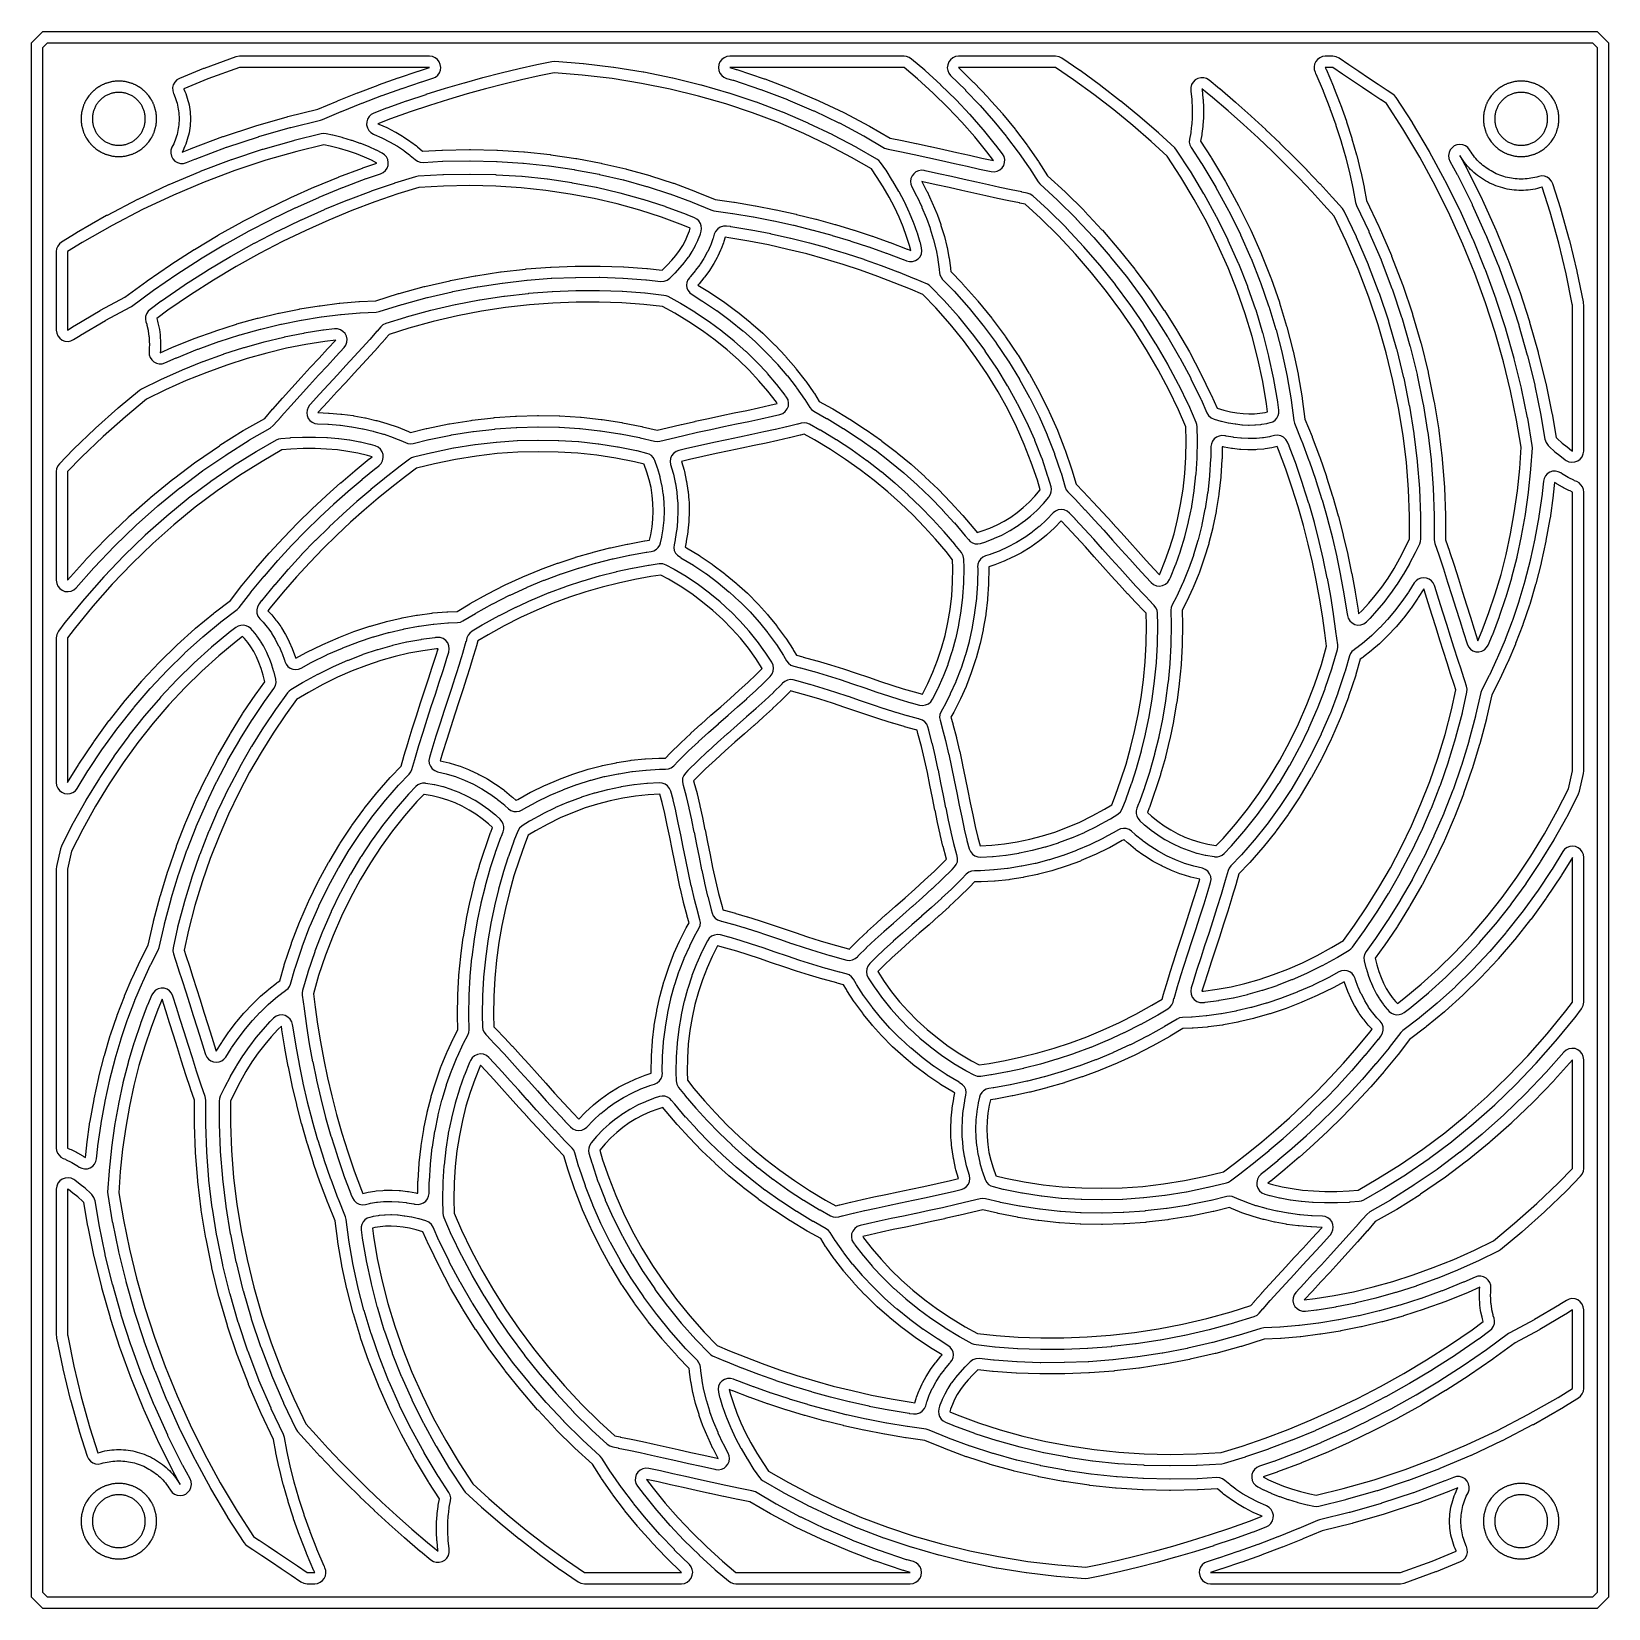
# Model space of a CAD drawing. Header units: millimetres. Extents: x -70 to 70, y -70 to 70.
import ezdxf

# ---------------------------------------------------------------- set-up
doc = ezdxf.new("R2010")
doc.units = ezdxf.units.MM
for name, color, linetype in [('FACE_OPENINGS', 2, 'Continuous'), ('FACE_OUTER', 3, 'Continuous'), ('MID_OPENINGS', 4, 'Continuous'), ('MID_OUTER', 7, 'Continuous')]:
    doc.layers.add(name, color=color, linetype=linetype)

msp = doc.modelspace()

# ---------------------------------------------------------------- linework, layer by layer
at = {"layer": 'FACE_OPENINGS'}
for points in [[(-37.1, 64.95), (-35.37, 65.53), (-35.35, 65.54), (-34.37, 65.85), (-34.13, 65.95), (-33.94, 66.12), (-33.79, 66.33), (-33.69, 66.57), (-33.67, 66.82), (-33.71, 67.08), (-33.81, 67.31), (-33.97, 67.52), (-34.17, 67.67), (-34.41, 67.77), (-34.67, 67.8), (-51.53, 67.8), (-51.87, 67.74), (-54.68, 66.73), (-54.72, 66.71), (-56.86, 65.84), (-57.1, 65.71), (-57.29, 65.52), (-57.42, 65.28), (-57.48, 65.02), (-57.47, 64.75), (-57.39, 64.49), (-57.38, 64.46), (-57.31, 64.3), (-57.24, 64.13), (-57.18, 63.97), (-57.13, 63.8), (-57.08, 63.63), (-57.04, 63.46), (-57, 63.29), (-56.97, 63.12), (-56.95, 62.95), (-56.93, 62.77), (-56.91, 62.6), (-56.9, 62.43), (-56.9, 62.25), (-56.9, 62.07), (-56.91, 61.9), (-56.93, 61.73), (-56.95, 61.55), (-56.97, 61.38), (-57, 61.21), (-57.04, 61.04), (-57.08, 60.87), (-57.13, 60.7), (-57.18, 60.53), (-57.24, 60.37), (-57.31, 60.2), (-57.38, 60.04), (-57.45, 59.88), (-57.53, 59.73), (-57.62, 59.48), (-57.64, 59.21), (-57.58, 58.94), (-57.46, 58.7), (-57.27, 58.5), (-57.04, 58.36), (-56.78, 58.29), (-56.51, 58.29), (-56.25, 58.36), (-55.51, 58.67), (-55.47, 58.68), (-52.69, 59.73), (-52.65, 59.74), (-49.86, 60.66), (-49.82, 60.68), (-47.04, 61.47), (-46.99, 61.48), (-44.34, 62.13), (-44.18, 62.18), (-42.5, 62.9), (-42.47, 62.91), (-40.69, 63.63), (-40.66, 63.64), (-38.89, 64.31), (-38.87, 64.32), (-37.12, 64.94)], [(-29.94, 65.88), (-29.95, 65.88), (-31.59, 65.42), (-31.61, 65.42), (-33.28, 64.93), (-33.29, 64.93), (-34.98, 64.4), (-35, 64.39), (-36.71, 63.82), (-36.73, 63.81), (-38.46, 63.19), (-38.48, 63.19), (-39.61, 62.76), (-39.84, 62.63), (-40.03, 62.45), (-40.17, 62.23), (-40.24, 61.97), (-40.25, 61.71), (-40.18, 61.45), (-40.05, 61.22), (-39.87, 61.03), (-39.64, 60.9), (-39.57, 60.87), (-38.89, 60.57), (-38.84, 60.54), (-38.21, 60.22), (-38.16, 60.19), (-37.57, 59.85), (-37.52, 59.81), (-36.99, 59.46), (-36.93, 59.42), (-36.44, 59.05), (-36.39, 59), (-35.95, 58.63), (-35.74, 58.48), (-35.49, 58.4), (-35.24, 58.38), (-33.52, 58.48), (-33.48, 58.48), (-31.1, 58.52), (-31.06, 58.52), (-28.71, 58.47), (-28.67, 58.46), (-26.37, 58.31), (-26.33, 58.31), (-24.07, 58.07), (-24.03, 58.07), (-21.82, 57.74), (-21.78, 57.73), (-19.62, 57.33), (-19.58, 57.32), (-17.48, 56.83), (-17.44, 56.82), (-15.39, 56.25), (-15.35, 56.24), (-13.37, 55.6), (-13.32, 55.58), (-11.4, 54.87), (-11.36, 54.86), (-9.68, 54.16), (-9.44, 54.09), (-7.78, 53.86), (-7.75, 53.86), (-5.93, 53.55), (-5.9, 53.55), (-4.12, 53.2), (-4.09, 53.2), (-2.35, 52.81), (-2.33, 52.8), (-0.63, 52.38), (-0.6, 52.37), (1.06, 51.91), (1.09, 51.9), (2.7, 51.41), (2.73, 51.4), (4.31, 50.88), (4.33, 50.88), (5.86, 50.33), (5.89, 50.32), (7.38, 49.75), (7.4, 49.75), (7.68, 49.64), (7.94, 49.57), (8.22, 49.58), (8.48, 49.66), (8.71, 49.81), (8.89, 50.01), (9.01, 50.26), (9.05, 50.53), (9.02, 50.8), (8.92, 51.23), (8.9, 51.28), (8.65, 52.1), (8.64, 52.15), (8.33, 53), (8.31, 53.04), (7.95, 53.91), (7.93, 53.95), (7.52, 54.83), (7.5, 54.87), (7.03, 55.77), (7.01, 55.81), (6.48, 56.72), (6.45, 56.76), (5.86, 57.68), (5.84, 57.71), (5.37, 58.38), (5.23, 58.54), (5.06, 58.67), (3.31, 59.68), (3.28, 59.7), (1.18, 60.8), (1.15, 60.82), (-1.02, 61.85), (-1.06, 61.87), (-3.3, 62.83), (-3.34, 62.84), (-5.64, 63.72), (-5.68, 63.73), (-8.05, 64.52), (-8.09, 64.53), (-10.53, 65.24), (-10.57, 65.25), (-13.06, 65.86), (-13.1, 65.87), (-15.65, 66.38), (-15.69, 66.39), (-18.29, 66.81), (-18.33, 66.81), (-20.99, 67.13), (-21.03, 67.13), (-23.53, 67.33), (-23.81, 67.31), (-25.13, 67.04), (-25.15, 67.03), (-26.71, 66.68), (-26.72, 66.68), (-28.31, 66.3), (-28.32, 66.3)], [(15.61, 59.92), (15.59, 59.95), (14.51, 61.28), (14.49, 61.3), (13.33, 62.62), (13.31, 62.64), (12.08, 63.94), (12.05, 63.97), (10.74, 65.25), (10.72, 65.27), (9.33, 66.53), (9.3, 66.56), (8.11, 67.56), (7.91, 67.69), (7.69, 67.77), (7.46, 67.8), (-8.01, 67.8), (-8.27, 67.77), (-8.51, 67.67), (-8.72, 67.51), (-8.88, 67.31), (-8.98, 67.07), (-9.01, 66.81), (-8.98, 66.55), (-8.89, 66.31), (-8.73, 66.1), (-8.53, 65.94), (-8.29, 65.84), (-7.74, 65.68), (-7.69, 65.67), (-5.28, 64.86), (-5.24, 64.85), (-2.89, 63.96), (-2.85, 63.94), (-0.57, 62.97), (-0.53, 62.95), (1.68, 61.9), (1.72, 61.88), (3.86, 60.75), (3.9, 60.73), (5.73, 59.66), (6.04, 59.55), (7.08, 59.34), (7.09, 59.34), (8.35, 59.08), (8.36, 59.07), (9.58, 58.81), (10.78, 58.55), (11.94, 58.29), (13.06, 58.04), (14.15, 57.79), (14.15, 57.79), (15.19, 57.56), (15.46, 57.54), (15.72, 57.59), (15.97, 57.71), (16.17, 57.89), (16.31, 58.11), (16.39, 58.37), (16.4, 58.64), (16.34, 58.9), (16.21, 59.14)], [(31.66, 59.48), (31.5, 59.67), (30.07, 60.98), (30.05, 61), (28.42, 62.41), (28.4, 62.43), (26.71, 63.82), (26.69, 63.83), (24.94, 65.19), (24.91, 65.21), (23.09, 66.53), (23.07, 66.54), (21.48, 67.63), (21.22, 67.76), (20.92, 67.8), (12.3, 67.8), (12.04, 67.77), (11.8, 67.66), (11.59, 67.5), (11.43, 67.3), (11.34, 67.05), (11.3, 66.79), (11.34, 66.53), (11.44, 66.29), (11.6, 66.09), (12.91, 64.81), (12.93, 64.78), (14.19, 63.45), (14.22, 63.42), (15.4, 62.08), (15.43, 62.05), (16.53, 60.7), (16.56, 60.66), (17.59, 59.3), (17.61, 59.27), (18.56, 57.9), (18.59, 57.87), (19.36, 56.66), (19.52, 56.47), (21.08, 55.04), (21.11, 55.01), (22.73, 53.4), (22.75, 53.37), (24.29, 51.73), (24.32, 51.7), (25.77, 50.02), (25.8, 49.98), (27.17, 48.27), (27.2, 48.24), (28.48, 46.5), (28.51, 46.47), (29.71, 44.71), (29.74, 44.67), (30.86, 42.89), (30.88, 42.86), (31.92, 41.06), (31.94, 41.03), (32.91, 39.22), (32.93, 39.18), (33.81, 37.36), (33.83, 37.32), (34.35, 36.14), (34.5, 35.9), (34.73, 35.71), (34.99, 35.59), (35.59, 35.42), (35.64, 35.41), (36.23, 35.27), (36.28, 35.26), (36.85, 35.16), (36.91, 35.16), (37.45, 35.09), (37.51, 35.09), (38.03, 35.06), (38.1, 35.06), (38.6, 35.07), (38.67, 35.07), (39.14, 35.12), (39.22, 35.13), (39.68, 35.2), (39.76, 35.22), (39.98, 35.28), (40.21, 35.36), (40.41, 35.5), (40.57, 35.68), (40.68, 35.9), (40.73, 36.13), (40.73, 36.38), (40.64, 37.09), (40.64, 37.13), (40.3, 39.11), (40.29, 39.15), (39.86, 41.14), (39.85, 41.18), (39.33, 43.19), (39.32, 43.23), (38.71, 45.25), (38.69, 45.28), (37.99, 47.31), (37.97, 47.35), (37.17, 49.38), (37.15, 49.42), (36.25, 51.45), (36.23, 51.48), (35.23, 53.51), (35.21, 53.55), (34.11, 55.56), (34.09, 55.6), (32.89, 57.6), (32.87, 57.63)], [(48.71, 65.86), (48.71, 65.86), (47.85, 66.44), (46.96, 67.05), (46.1, 67.63), (45.83, 67.76), (45.54, 67.8), (44.86, 67.8), (44.61, 67.77), (44.38, 67.68), (44.18, 67.53), (44.02, 67.34), (43.91, 67.11), (43.86, 66.87), (43.88, 66.62), (43.95, 66.38), (44, 66.28), (44.01, 66.25), (44.66, 64.74), (44.67, 64.7), (45.26, 63.21), (45.27, 63.18), (45.79, 61.71), (45.8, 61.67), (46.26, 60.23), (46.27, 60.2), (46.67, 58.78), (46.68, 58.75), (47.03, 57.36), (47.04, 57.33), (47.33, 55.98), (47.34, 55.94), (47.54, 54.83), (47.62, 54.57), (48.72, 52.27), (48.74, 52.23), (49.81, 49.74), (49.82, 49.7), (50.78, 47.19), (50.79, 47.15), (51.64, 44.64), (51.65, 44.6), (52.38, 42.09), (52.39, 42.04), (53.01, 39.54), (53.02, 39.5), (53.53, 37), (53.54, 36.96), (53.94, 34.48), (53.95, 34.44), (54.25, 31.98), (54.25, 31.93), (54.45, 29.49), (54.45, 29.45), (54.54, 27.04), (54.54, 26.99), (54.54, 24.86), (54.59, 24.54), (54.93, 23.54), (54.93, 23.53), (55.34, 22.31), (55.34, 22.3), (55.72, 21.11), (56.09, 19.94), (56.45, 18.81), (56.79, 17.71), (57.13, 16.64), (57.13, 16.64), (57.45, 15.63), (57.56, 15.38), (57.74, 15.18), (57.96, 15.03), (58.22, 14.94), (58.49, 14.93), (58.75, 14.99), (58.99, 15.12), (59.18, 15.3), (59.32, 15.53), (59.7, 16.44), (59.72, 16.47), (60.32, 18.07), (60.34, 18.1), (60.89, 19.76), (60.91, 19.8), (61.41, 21.51), (61.42, 21.55), (61.88, 23.32), (61.89, 23.36), (62.28, 25.19), (62.29, 25.22), (62.63, 27.11), (62.63, 27.14), (62.91, 29.08), (62.91, 29.12), (63.12, 31.11), (63.12, 31.15), (63.25, 33.03), (63.24, 33.26), (62.83, 35.68), (62.82, 35.71), (62.29, 38.3), (62.28, 38.33), (61.64, 40.93), (61.63, 40.96), (60.89, 43.57), (60.88, 43.6), (60.04, 46.21), (60.03, 46.24), (59.08, 48.85), (59.06, 48.88), (58.01, 51.49), (57.99, 51.52), (56.82, 54.11), (56.81, 54.14), (55.53, 56.72), (55.51, 56.75), (54.12, 59.31), (54.11, 59.35), (52.61, 61.88), (52.59, 61.91), (51.14, 64.15), (51.01, 64.32), (50.85, 64.45), (50.36, 64.77), (50.35, 64.77), (49.55, 65.3), (49.54, 65.3)], [(33.04, 62.46), (33.04, 62.4), (33, 61.76), (32.99, 61.69), (32.92, 61.09), (32.91, 61.01), (32.8, 60.45), (32.78, 60.19), (32.83, 59.94), (32.94, 59.71), (33.88, 58.27), (33.91, 58.24), (35.13, 56.19), (35.15, 56.16), (36.27, 54.1), (36.3, 54.06), (37.32, 52), (37.34, 51.96), (38.26, 49.88), (38.27, 49.84), (39.09, 47.77), (39.11, 47.73), (39.83, 45.66), (39.85, 45.62), (40.47, 43.55), (40.49, 43.51), (41.02, 41.46), (41.03, 41.41), (41.47, 39.38), (41.48, 39.33), (41.82, 37.31), (41.83, 37.27), (42.06, 35.47), (42.13, 35.22), (42.76, 33.67), (42.77, 33.64), (43.41, 31.91), (43.42, 31.89), (44.01, 30.17), (44.02, 30.14), (44.56, 28.44), (44.57, 28.42), (45.05, 26.73), (45.05, 26.7), (45.49, 25.04), (45.49, 25.01), (45.88, 23.36), (45.88, 23.34), (46.22, 21.71), (46.22, 21.69), (46.52, 20.09), (46.52, 20.06), (46.78, 18.48), (46.78, 18.46), (46.82, 18.17), (46.9, 17.91), (47.04, 17.67), (47.24, 17.49), (47.49, 17.36), (47.76, 17.31), (48.03, 17.33), (48.29, 17.43), (48.51, 17.59), (48.82, 17.89), (48.86, 17.93), (49.45, 18.56), (49.48, 18.6), (50.06, 19.29), (50.09, 19.32), (50.66, 20.07), (50.69, 20.1), (51.25, 20.91), (51.27, 20.94), (51.81, 21.8), (51.84, 21.84), (52.36, 22.75), (52.38, 22.79), (52.88, 23.76), (52.9, 23.8), (53.24, 24.53), (53.31, 24.74), (53.34, 24.95), (53.34, 26.97), (53.34, 27.01), (53.25, 29.38), (53.25, 29.42), (53.06, 31.81), (53.05, 31.85), (52.76, 34.27), (52.75, 34.31), (52.36, 36.74), (52.35, 36.78), (51.85, 39.23), (51.84, 39.27), (51.23, 41.73), (51.22, 41.77), (50.5, 44.24), (50.49, 44.28), (49.66, 46.74), (49.65, 46.78), (48.71, 49.25), (48.69, 49.28), (47.64, 51.74), (47.62, 51.78), (46.54, 54.04), (46.39, 54.28), (45.49, 55.28), (45.48, 55.29), (44.4, 56.47), (44.39, 56.48), (43.26, 57.67), (43.25, 57.68), (42.08, 58.87), (42.07, 58.88), (40.86, 60.07), (40.85, 60.09), (39.59, 61.28), (39.58, 61.3), (38.28, 62.49), (38.26, 62.51), (36.91, 63.7), (36.9, 63.71), (35.5, 64.9), (35.48, 64.92), (34.55, 65.68), (34.32, 65.82), (34.07, 65.89), (33.81, 65.9), (33.55, 65.84), (33.32, 65.71), (33.13, 65.52), (32.99, 65.3), (32.92, 65.04), (32.92, 64.78), (32.93, 64.71), (33.01, 63.96), (33.01, 63.91), (33.05, 63.2), (33.05, 63.14)], [(-58.93, 61.8), (-58.93, 61.83), (-58.92, 61.91), (-58.91, 61.94), (-58.91, 62.01), (-58.91, 62.05), (-58.9, 62.12), (-58.9, 62.16), (-58.9, 62.23), (-58.9, 62.27), (-58.9, 62.34), (-58.9, 62.38), (-58.91, 62.45), (-58.91, 62.49), (-58.91, 62.56), (-58.92, 62.59), (-58.93, 62.67), (-58.93, 62.7), (-58.94, 62.78), (-58.95, 62.81), (-58.96, 62.89), (-58.97, 62.92), (-58.98, 62.99), (-58.99, 63.03), (-59.01, 63.1), (-59.02, 63.13), (-59.04, 63.21), (-59.05, 63.24), (-59.07, 63.31), (-59.08, 63.34), (-59.11, 63.41), (-59.12, 63.45), (-59.15, 63.52), (-59.16, 63.55), (-59.19, 63.62), (-59.21, 63.65), (-59.24, 63.72), (-59.25, 63.75), (-59.29, 63.81), (-59.3, 63.84), (-59.34, 63.91), (-59.36, 63.94), (-59.4, 64.01), (-59.41, 64.03), (-59.46, 64.1), (-59.47, 64.12), (-59.52, 64.19), (-59.54, 64.21), (-59.58, 64.28), (-59.6, 64.3), (-59.65, 64.36), (-59.67, 64.39), (-59.72, 64.45), (-59.74, 64.47), (-59.79, 64.53), (-59.82, 64.55), (-59.87, 64.61), (-59.89, 64.63), (-59.95, 64.68), (-59.97, 64.71), (-60.03, 64.76), (-60.05, 64.78), (-60.11, 64.83), (-60.14, 64.85), (-60.2, 64.9), (-60.22, 64.92), (-60.29, 64.96), (-60.31, 64.98), (-60.38, 65.03), (-60.4, 65.04), (-60.47, 65.09), (-60.49, 65.1), (-60.56, 65.14), (-60.59, 65.16), (-60.66, 65.2), (-60.69, 65.21), (-60.75, 65.25), (-60.78, 65.26), (-60.85, 65.29), (-60.88, 65.31), (-60.95, 65.34), (-60.98, 65.35), (-61.05, 65.38), (-61.09, 65.39), (-61.16, 65.42), (-61.19, 65.43), (-61.26, 65.45), (-61.29, 65.46), (-61.37, 65.48), (-61.4, 65.49), (-61.47, 65.51), (-61.51, 65.52), (-61.58, 65.53), (-61.61, 65.54), (-61.69, 65.55), (-61.72, 65.56), (-61.8, 65.57), (-61.83, 65.57), (-61.91, 65.58), (-61.94, 65.59), (-62.01, 65.59), (-62.05, 65.59), (-62.12, 65.6), (-62.16, 65.6), (-62.23, 65.6), (-62.27, 65.6), (-62.34, 65.6), (-62.38, 65.6), (-62.45, 65.59), (-62.49, 65.59), (-62.56, 65.59), (-62.59, 65.58), (-62.67, 65.57), (-62.7, 65.57), (-62.78, 65.56), (-62.81, 65.55), (-62.89, 65.54), (-62.92, 65.53), (-62.99, 65.52), (-63.03, 65.51), (-63.1, 65.49), (-63.13, 65.48), (-63.21, 65.46), (-63.24, 65.45), (-63.31, 65.43), (-63.34, 65.42), (-63.41, 65.39), (-63.45, 65.38), (-63.52, 65.35), (-63.55, 65.34), (-63.62, 65.31), (-63.65, 65.29), (-63.72, 65.26), (-63.75, 65.25), (-63.81, 65.21), (-63.84, 65.2), (-63.91, 65.16), (-63.94, 65.14), (-64.01, 65.1), (-64.03, 65.09), (-64.1, 65.04), (-64.12, 65.03), (-64.19, 64.98), (-64.21, 64.96), (-64.28, 64.92), (-64.3, 64.9), (-64.36, 64.85), (-64.39, 64.83), (-64.45, 64.78), (-64.47, 64.76), (-64.53, 64.71), (-64.55, 64.68), (-64.61, 64.63), (-64.63, 64.61), (-64.68, 64.55), (-64.71, 64.53), (-64.76, 64.47), (-64.78, 64.45), (-64.83, 64.39), (-64.85, 64.36), (-64.9, 64.3), (-64.92, 64.28), (-64.96, 64.21), (-64.98, 64.19), (-65.03, 64.12), (-65.04, 64.1), (-65.09, 64.03), (-65.1, 64.01), (-65.14, 63.94), (-65.16, 63.91), (-65.2, 63.84), (-65.21, 63.81), (-65.25, 63.75), (-65.26, 63.72), (-65.29, 63.65), (-65.31, 63.62), (-65.34, 63.55), (-65.35, 63.52), (-65.38, 63.45), (-65.39, 63.41), (-65.42, 63.34), (-65.43, 63.31), (-65.45, 63.24), (-65.46, 63.21), (-65.48, 63.13), (-65.49, 63.1), (-65.51, 63.03), (-65.52, 62.99), (-65.53, 62.92), (-65.54, 62.89), (-65.55, 62.81), (-65.56, 62.78), (-65.57, 62.7), (-65.57, 62.67), (-65.58, 62.59), (-65.59, 62.56), (-65.59, 62.49), (-65.59, 62.45), (-65.6, 62.38), (-65.6, 62.34), (-65.6, 62.27), (-65.6, 62.23), (-65.6, 62.16), (-65.6, 62.12), (-65.59, 62.05), (-65.59, 62.01), (-65.59, 61.94), (-65.58, 61.91), (-65.57, 61.83), (-65.57, 61.8), (-65.56, 61.72), (-65.55, 61.69), (-65.54, 61.61), (-65.53, 61.58), (-65.52, 61.51), (-65.51, 61.47), (-65.49, 61.4), (-65.48, 61.37), (-65.46, 61.29), (-65.45, 61.26), (-65.43, 61.19), (-65.42, 61.16), (-65.39, 61.09), (-65.38, 61.05), (-65.35, 60.98), (-65.34, 60.95), (-65.31, 60.88), (-65.29, 60.85), (-65.26, 60.78), (-65.25, 60.75), (-65.21, 60.69), (-65.2, 60.66), (-65.16, 60.59), (-65.14, 60.56), (-65.1, 60.49), (-65.09, 60.47), (-65.04, 60.4), (-65.03, 60.38), (-64.98, 60.31), (-64.96, 60.29), (-64.92, 60.22), (-64.9, 60.2), (-64.85, 60.14), (-64.83, 60.11), (-64.78, 60.05), (-64.76, 60.03), (-64.71, 59.97), (-64.68, 59.95), (-64.63, 59.89), (-64.61, 59.87), (-64.55, 59.82), (-64.53, 59.79), (-64.47, 59.74), (-64.45, 59.72), (-64.39, 59.67), (-64.36, 59.65), (-64.3, 59.6), (-64.28, 59.58), (-64.21, 59.54), (-64.19, 59.52), (-64.12, 59.47), (-64.1, 59.46), (-64.03, 59.41), (-64.01, 59.4), (-63.94, 59.36), (-63.91, 59.34), (-63.84, 59.3), (-63.81, 59.29), (-63.75, 59.25), (-63.72, 59.24), (-63.65, 59.21), (-63.62, 59.19), (-63.55, 59.16), (-63.52, 59.15), (-63.45, 59.12), (-63.41, 59.11), (-63.34, 59.08), (-63.31, 59.07), (-63.24, 59.05), (-63.21, 59.04), (-63.13, 59.02), (-63.1, 59.01), (-63.03, 58.99), (-62.99, 58.98), (-62.92, 58.97), (-62.89, 58.96), (-62.81, 58.95), (-62.78, 58.94), (-62.7, 58.93), (-62.67, 58.93), (-62.59, 58.92), (-62.56, 58.91), (-62.49, 58.91), (-62.45, 58.91), (-62.38, 58.9), (-62.34, 58.9), (-62.27, 58.9), (-62.23, 58.9), (-62.16, 58.9), (-62.12, 58.9), (-62.05, 58.91), (-62.01, 58.91), (-61.94, 58.91), (-61.91, 58.92), (-61.83, 58.93), (-61.8, 58.93), (-61.72, 58.94), (-61.69, 58.95), (-61.61, 58.96), (-61.58, 58.97), (-61.51, 58.98), (-61.47, 58.99), (-61.4, 59.01), (-61.37, 59.02), (-61.29, 59.04), (-61.26, 59.05), (-61.19, 59.07), (-61.16, 59.08), (-61.09, 59.11), (-61.05, 59.12), (-60.98, 59.15), (-60.95, 59.16), (-60.88, 59.19), (-60.85, 59.21), (-60.78, 59.24), (-60.75, 59.25), (-60.69, 59.29), (-60.66, 59.3), (-60.59, 59.34), (-60.56, 59.36), (-60.49, 59.4), (-60.47, 59.41), (-60.4, 59.46), (-60.38, 59.47), (-60.31, 59.52), (-60.29, 59.54), (-60.22, 59.58), (-60.2, 59.6), (-60.14, 59.65), (-60.11, 59.67), (-60.05, 59.72), (-60.03, 59.74), (-59.97, 59.79), (-59.95, 59.82), (-59.89, 59.87), (-59.87, 59.89), (-59.82, 59.95), (-59.79, 59.97), (-59.74, 60.03), (-59.72, 60.05), (-59.67, 60.11), (-59.65, 60.14), (-59.6, 60.2), (-59.58, 60.22), (-59.54, 60.29), (-59.52, 60.31), (-59.47, 60.38), (-59.46, 60.4), (-59.41, 60.47), (-59.4, 60.49), (-59.36, 60.56), (-59.34, 60.59), (-59.3, 60.66), (-59.29, 60.69), (-59.25, 60.75), (-59.24, 60.78), (-59.21, 60.85), (-59.19, 60.88), (-59.16, 60.95), (-59.15, 60.98), (-59.12, 61.05), (-59.11, 61.09), (-59.08, 61.16), (-59.07, 61.19), (-59.05, 61.26), (-59.04, 61.29), (-59.02, 61.37), (-59.01, 61.4), (-58.99, 61.47), (-58.98, 61.51), (-58.97, 61.58), (-58.96, 61.61), (-58.95, 61.69), (-58.94, 61.72)], [(65.55, 61.69), (65.56, 61.72), (65.57, 61.8), (65.57, 61.83), (65.58, 61.91), (65.59, 61.94), (65.59, 62.01), (65.59, 62.05), (65.6, 62.12), (65.6, 62.16), (65.6, 62.23), (65.6, 62.27), (65.6, 62.34), (65.6, 62.38), (65.59, 62.45), (65.59, 62.49), (65.59, 62.56), (65.58, 62.59), (65.57, 62.67), (65.57, 62.7), (65.56, 62.78), (65.55, 62.81), (65.54, 62.89), (65.53, 62.92), (65.52, 62.99), (65.51, 63.03), (65.49, 63.1), (65.48, 63.13), (65.46, 63.21), (65.45, 63.24), (65.43, 63.31), (65.42, 63.34), (65.39, 63.41), (65.38, 63.45), (65.35, 63.52), (65.34, 63.55), (65.31, 63.62), (65.29, 63.65), (65.26, 63.72), (65.25, 63.75), (65.21, 63.81), (65.2, 63.84), (65.16, 63.91), (65.14, 63.94), (65.1, 64.01), (65.09, 64.03), (65.04, 64.1), (65.03, 64.12), (64.98, 64.19), (64.96, 64.21), (64.92, 64.28), (64.9, 64.3), (64.85, 64.36), (64.83, 64.39), (64.78, 64.45), (64.76, 64.47), (64.71, 64.53), (64.68, 64.55), (64.63, 64.61), (64.61, 64.63), (64.55, 64.68), (64.53, 64.71), (64.47, 64.76), (64.45, 64.78), (64.39, 64.83), (64.36, 64.85), (64.3, 64.9), (64.28, 64.92), (64.21, 64.96), (64.19, 64.98), (64.12, 65.03), (64.1, 65.04), (64.03, 65.09), (64.01, 65.1), (63.94, 65.14), (63.91, 65.16), (63.84, 65.2), (63.81, 65.21), (63.75, 65.25), (63.72, 65.26), (63.65, 65.29), (63.62, 65.31), (63.55, 65.34), (63.52, 65.35), (63.45, 65.38), (63.41, 65.39), (63.34, 65.42), (63.31, 65.43), (63.24, 65.45), (63.21, 65.46), (63.13, 65.48), (63.1, 65.49), (63.03, 65.51), (62.99, 65.52), (62.92, 65.53), (62.89, 65.54), (62.81, 65.55), (62.78, 65.56), (62.7, 65.57), (62.67, 65.57), (62.59, 65.58), (62.56, 65.59), (62.49, 65.59), (62.45, 65.59), (62.38, 65.6), (62.34, 65.6), (62.27, 65.6), (62.23, 65.6), (62.16, 65.6), (62.12, 65.6), (62.05, 65.59), (62.01, 65.59), (61.94, 65.59), (61.91, 65.58), (61.83, 65.57), (61.8, 65.57), (61.72, 65.56), (61.69, 65.55), (61.61, 65.54), (61.58, 65.53), (61.51, 65.52), (61.47, 65.51), (61.4, 65.49), (61.37, 65.48), (61.29, 65.46), (61.26, 65.45), (61.19, 65.43), (61.16, 65.42), (61.09, 65.39), (61.05, 65.38), (60.98, 65.35), (60.95, 65.34), (60.88, 65.31), (60.85, 65.29), (60.78, 65.26), (60.75, 65.25), (60.69, 65.21), (60.66, 65.2), (60.59, 65.16), (60.56, 65.14), (60.49, 65.1), (60.47, 65.09), (60.4, 65.04), (60.38, 65.03), (60.31, 64.98), (60.29, 64.96), (60.22, 64.92), (60.2, 64.9), (60.14, 64.85), (60.11, 64.83), (60.05, 64.78), (60.03, 64.76), (59.97, 64.71), (59.95, 64.68), (59.89, 64.63), (59.87, 64.61), (59.82, 64.55), (59.79, 64.53), (59.74, 64.47), (59.72, 64.45), (59.67, 64.39), (59.65, 64.36), (59.6, 64.3), (59.58, 64.28), (59.54, 64.21), (59.52, 64.19), (59.47, 64.12), (59.46, 64.1), (59.41, 64.03), (59.4, 64.01), (59.36, 63.94), (59.34, 63.91), (59.3, 63.84), (59.29, 63.81), (59.25, 63.75), (59.24, 63.72), (59.21, 63.65), (59.19, 63.62), (59.16, 63.55), (59.15, 63.52), (59.12, 63.45), (59.11, 63.41), (59.08, 63.34), (59.07, 63.31), (59.05, 63.24), (59.04, 63.21), (59.02, 63.13), (59.01, 63.1), (58.99, 63.03), (58.98, 62.99), (58.97, 62.92), (58.96, 62.89), (58.95, 62.81), (58.94, 62.78), (58.93, 62.7), (58.93, 62.67), (58.92, 62.59), (58.91, 62.56), (58.91, 62.49), (58.91, 62.45), (58.9, 62.38), (58.9, 62.34), (58.9, 62.27), (58.9, 62.23), (58.9, 62.16), (58.9, 62.12), (58.91, 62.05), (58.91, 62.01), (58.91, 61.94), (58.92, 61.91), (58.93, 61.83), (58.93, 61.8), (58.94, 61.72), (58.95, 61.69), (58.96, 61.61), (58.97, 61.58), (58.98, 61.51), (58.99, 61.47), (59.01, 61.4), (59.02, 61.37), (59.04, 61.29), (59.05, 61.26), (59.07, 61.19), (59.08, 61.16), (59.11, 61.09), (59.12, 61.05), (59.15, 60.98), (59.16, 60.95), (59.19, 60.88), (59.21, 60.85), (59.24, 60.78), (59.25, 60.75), (59.29, 60.69), (59.3, 60.66), (59.34, 60.59), (59.36, 60.56), (59.4, 60.49), (59.41, 60.47), (59.46, 60.4), (59.47, 60.38), (59.52, 60.31), (59.54, 60.29), (59.58, 60.22), (59.6, 60.2), (59.65, 60.14), (59.67, 60.11), (59.72, 60.05), (59.74, 60.03), (59.79, 59.97), (59.82, 59.95), (59.87, 59.89), (59.89, 59.87), (59.95, 59.82), (59.97, 59.79), (60.03, 59.74), (60.05, 59.72), (60.11, 59.67), (60.14, 59.65), (60.2, 59.6), (60.22, 59.58), (60.29, 59.54), (60.31, 59.52), (60.38, 59.47), (60.4, 59.46), (60.47, 59.41), (60.49, 59.4), (60.56, 59.36), (60.59, 59.34), (60.66, 59.3), (60.69, 59.29), (60.75, 59.25), (60.78, 59.24), (60.85, 59.21), (60.88, 59.19), (60.95, 59.16), (60.98, 59.15), (61.05, 59.12), (61.09, 59.11), (61.16, 59.08), (61.19, 59.07), (61.26, 59.05), (61.29, 59.04), (61.37, 59.02), (61.4, 59.01), (61.47, 58.99), (61.51, 58.98), (61.58, 58.97), (61.61, 58.96), (61.69, 58.95), (61.72, 58.94), (61.8, 58.93), (61.83, 58.93), (61.91, 58.92), (61.94, 58.91), (62.01, 58.91), (62.05, 58.91), (62.12, 58.9), (62.16, 58.9), (62.23, 58.9), (62.27, 58.9), (62.34, 58.9), (62.38, 58.9), (62.45, 58.91), (62.49, 58.91), (62.56, 58.91), (62.59, 58.92), (62.67, 58.93), (62.7, 58.93), (62.78, 58.94), (62.81, 58.95), (62.89, 58.96), (62.92, 58.97), (62.99, 58.98), (63.03, 58.99), (63.1, 59.01), (63.13, 59.02), (63.21, 59.04), (63.24, 59.05), (63.31, 59.07), (63.34, 59.08), (63.41, 59.11), (63.45, 59.12), (63.52, 59.15), (63.55, 59.16), (63.62, 59.19), (63.65, 59.21), (63.72, 59.24), (63.75, 59.25), (63.81, 59.29), (63.84, 59.3), (63.91, 59.34), (63.94, 59.36), (64.01, 59.4), (64.03, 59.41), (64.1, 59.46), (64.12, 59.47), (64.19, 59.52), (64.21, 59.54), (64.28, 59.58), (64.3, 59.6), (64.36, 59.65), (64.39, 59.67), (64.45, 59.72), (64.47, 59.74), (64.53, 59.79), (64.55, 59.82), (64.61, 59.87), (64.63, 59.89), (64.68, 59.95), (64.71, 59.97), (64.76, 60.03), (64.78, 60.05), (64.83, 60.11), (64.85, 60.14), (64.9, 60.2), (64.92, 60.22), (64.96, 60.29), (64.98, 60.31), (65.03, 60.38), (65.04, 60.4), (65.09, 60.47), (65.1, 60.49), (65.14, 60.56), (65.16, 60.59), (65.2, 60.66), (65.21, 60.69), (65.25, 60.75), (65.26, 60.78), (65.29, 60.85), (65.31, 60.88), (65.34, 60.95), (65.35, 60.98), (65.38, 61.05), (65.39, 61.09), (65.42, 61.16), (65.43, 61.19), (65.45, 61.26), (65.46, 61.29), (65.48, 61.37), (65.49, 61.4), (65.51, 61.47), (65.52, 61.51), (65.53, 61.58), (65.54, 61.61)], [(-52.25, 58.61), (-52.29, 58.6), (-55.03, 57.57), (-55.07, 57.55), (-57.8, 56.4), (-57.84, 56.38), (-60.56, 55.1), (-60.6, 55.09), (-63.3, 53.68), (-63.34, 53.66), (-66.02, 52.13), (-66.05, 52.11), (-67.33, 51.31), (-67.53, 51.15), (-67.67, 50.95), (-67.77, 50.72), (-67.8, 50.47), (-67.8, 43.49), (-67.76, 43.22), (-67.66, 42.98), (-67.49, 42.77), (-67.28, 42.61), (-67.03, 42.51), (-66.76, 42.49), (-66.5, 42.53), (-66.26, 42.65), (-65.68, 43.02), (-65.64, 43.04), (-63.42, 44.35), (-63.39, 44.37), (-61.24, 45.53), (-61.12, 45.6), (-59.18, 47.03), (-59.16, 47.05), (-57.11, 48.45), (-57.09, 48.47), (-55.03, 49.79), (-55, 49.81), (-52.93, 51.05), (-52.9, 51.07), (-50.83, 52.23), (-50.8, 52.24), (-48.71, 53.32), (-48.68, 53.34), (-46.6, 54.34), (-46.57, 54.35), (-44.49, 55.28), (-44.46, 55.29), (-42.38, 56.15), (-42.35, 56.16), (-40.28, 56.94), (-40.25, 56.95), (-39.01, 57.38), (-38.78, 57.49), (-38.58, 57.66), (-38.44, 57.88), (-38.35, 58.12), (-38.33, 58.38), (-38.38, 58.63), (-38.5, 58.87), (-38.66, 59.06), (-38.88, 59.21), (-39.36, 59.46), (-39.41, 59.48), (-40.04, 59.77), (-40.09, 59.79), (-40.77, 60.06), (-40.81, 60.07), (-41.54, 60.32), (-41.59, 60.34), (-42.37, 60.57), (-42.41, 60.58), (-43.24, 60.79), (-43.28, 60.8), (-43.84, 60.91), (-44.06, 60.94), (-44.28, 60.91), (-46.69, 60.32), (-46.73, 60.31), (-49.47, 59.53), (-49.51, 59.52)], [(67.8, 45.71), (67.79, 45.87), (67.77, 45.96), (67.77, 46), (67.22, 48.7), (67.21, 48.74), (66.56, 51.46), (66.55, 51.49), (65.78, 54.23), (65.77, 54.27), (65.05, 56.48), (64.94, 56.71), (64.78, 56.91), (64.57, 57.06), (64.33, 57.15), (64.08, 57.18), (63.83, 57.14), (63.63, 57.08), (63.46, 57.04), (63.29, 57), (63.12, 56.97), (62.95, 56.95), (62.77, 56.93), (62.6, 56.91), (62.43, 56.9), (62.25, 56.9), (62.07, 56.9), (61.9, 56.91), (61.73, 56.93), (61.55, 56.95), (61.38, 56.97), (61.21, 57), (61.04, 57.04), (60.87, 57.08), (60.7, 57.13), (60.53, 57.18), (60.37, 57.24), (60.2, 57.31), (60.04, 57.38), (59.88, 57.45), (59.73, 57.53), (59.58, 57.62), (59.42, 57.71), (59.28, 57.8), (59.13, 57.9), (58.99, 58.01), (58.86, 58.11), (58.72, 58.23), (58.59, 58.35), (58.47, 58.47), (58.35, 58.59), (58.23, 58.72), (58.11, 58.86), (58.01, 58.99), (57.9, 59.13), (57.8, 59.28), (57.71, 59.42), (57.67, 59.49), (57.51, 59.7), (57.3, 59.85), (57.06, 59.95), (56.81, 59.98), (56.55, 59.95), (56.31, 59.85), (56.11, 59.69), (55.95, 59.49), (55.85, 59.25), (55.81, 59), (55.84, 58.74), (55.93, 58.5), (56.58, 57.31), (56.6, 57.27), (57.89, 54.66), (57.91, 54.62), (59.09, 51.99), (59.11, 51.96), (60.18, 49.32), (60.2, 49.28), (61.16, 46.64), (61.17, 46.6), (62.03, 43.95), (62.04, 43.91), (62.79, 41.27), (62.8, 41.23), (63.45, 38.6), (63.46, 38.56), (64, 35.93), (64.01, 35.9), (64.36, 33.8), (64.47, 33.5), (64.66, 33.24), (64.75, 33.15), (64.78, 33.13), (65.22, 32.73), (65.25, 32.7), (65.68, 32.35), (65.72, 32.32), (66.13, 32.01), (66.17, 31.98), (66.24, 31.93), (66.48, 31.81), (66.75, 31.77), (67.02, 31.79), (67.27, 31.88), (67.49, 32.04), (67.66, 32.25), (67.76, 32.5), (67.8, 32.76)], [(13.89, 56.62), (12.8, 56.87), (11.68, 57.12), (11.68, 57.12), (10.52, 57.38), (10.52, 57.38), (9.33, 57.64), (9.33, 57.64), (9.25, 57.66), (9, 57.68), (8.75, 57.64), (8.52, 57.53), (8.32, 57.38), (8.17, 57.18), (8.07, 56.95), (8.04, 56.7), (8.06, 56.45), (8.15, 56.21), (8.57, 55.41), (8.6, 55.37), (9.03, 54.44), (9.05, 54.39), (9.43, 53.48), (9.45, 53.43), (9.77, 52.53), (9.79, 52.48), (10.06, 51.6), (10.07, 51.55), (10.29, 50.69), (10.3, 50.63), (10.46, 49.79), (10.47, 49.73), (10.59, 48.91), (10.59, 48.85), (10.61, 48.61), (10.65, 48.39), (10.75, 48.18), (10.89, 48), (11.88, 46.97), (11.91, 46.94), (13.21, 45.47), (13.24, 45.43), (14.46, 43.93), (14.49, 43.89), (15.63, 42.37), (15.65, 42.33), (16.7, 40.77), (16.73, 40.73), (17.7, 39.15), (17.72, 39.11), (18.6, 37.52), (18.63, 37.47), (19.43, 35.87), (19.45, 35.82), (20.16, 34.2), (20.18, 34.16), (20.82, 32.53), (20.83, 32.48), (21.39, 30.85), (21.4, 30.81), (21.77, 29.55), (21.86, 29.32), (22.01, 29.13), (22.64, 28.48), (22.65, 28.47), (23.52, 27.54), (23.53, 27.54), (24.37, 26.63), (24.37, 26.62), (25.19, 25.73), (25.98, 24.85), (26.75, 23.99), (27.5, 23.16), (27.5, 23.16), (28.22, 22.36), (28.23, 22.35), (28.93, 21.58), (28.93, 21.58), (29.39, 21.08), (29.61, 20.91), (29.87, 20.8), (30.14, 20.77), (30.42, 20.81), (30.67, 20.93), (30.88, 21.11), (31.03, 21.34), (31.09, 21.48), (31.11, 21.52), (31.57, 22.65), (31.59, 22.69), (32.01, 23.87), (32.02, 23.91), (32.39, 25.13), (32.4, 25.18), (32.72, 26.45), (32.73, 26.49), (33, 27.8), (33.01, 27.85), (33.22, 29.21), (33.23, 29.25), (33.38, 30.65), (33.39, 30.69), (33.48, 32.13), (33.49, 32.17), (33.52, 33.65), (33.52, 33.69), (33.49, 34.92), (33.47, 35.11), (33.41, 35.3), (32.74, 36.82), (32.72, 36.85), (31.85, 38.64), (31.84, 38.67), (30.89, 40.44), (30.88, 40.48), (29.85, 42.24), (29.83, 42.27), (28.73, 44.02), (28.71, 44.05), (27.53, 45.77), (27.51, 45.81), (26.24, 47.51), (26.22, 47.54), (24.88, 49.22), (24.85, 49.25), (23.43, 50.9), (23.4, 50.92), (21.89, 52.54), (21.87, 52.57), (20.28, 54.14), (20.25, 54.17), (18.89, 55.42), (18.66, 55.57), (18.4, 55.66), (17.93, 55.75), (17.92, 55.76), (16.97, 55.95), (16.96, 55.95), (15.97, 56.16), (14.95, 56.39), (13.89, 56.62)], [(-48.15, 52.26), (-48.18, 52.25), (-50.23, 51.18), (-50.26, 51.17), (-52.3, 50.03), (-52.33, 50.01), (-54.37, 48.79), (-54.4, 48.77), (-56.42, 47.47), (-56.45, 47.45), (-58.46, 46.07), (-58.49, 46.05), (-59.48, 45.33), (-59.66, 45.16), (-59.79, 44.95), (-59.87, 44.71), (-59.88, 44.47), (-59.84, 44.22), (-59.77, 44.01), (-59.75, 43.92), (-59.66, 43.49), (-59.64, 43.41), (-59.58, 42.95), (-59.57, 42.87), (-59.55, 42.39), (-59.54, 42.32), (-59.55, 41.81), (-59.55, 41.75), (-59.56, 41.56), (-59.55, 41.3), (-59.47, 41.06), (-59.33, 40.84), (-59.14, 40.67), (-58.91, 40.55), (-58.66, 40.49), (-58.4, 40.5), (-58.16, 40.58), (-57.15, 41.03), (-57.11, 41.04), (-55.26, 41.79), (-55.22, 41.81), (-53.38, 42.47), (-53.34, 42.48), (-51.52, 43.07), (-51.48, 43.08), (-49.68, 43.58), (-49.64, 43.59), (-47.86, 44.02), (-47.82, 44.03), (-46.06, 44.38), (-46.02, 44.39), (-44.3, 44.67), (-44.26, 44.67), (-42.56, 44.88), (-42.52, 44.89), (-40.86, 45.03), (-40.82, 45.03), (-39.4, 45.1), (-39.14, 45.14), (-37.13, 45.77), (-37.09, 45.78), (-34.89, 46.38), (-34.84, 46.39), (-32.65, 46.9), (-32.61, 46.91), (-30.43, 47.33), (-30.39, 47.34), (-28.22, 47.67), (-28.18, 47.67), (-26.03, 47.92), (-25.99, 47.92), (-23.86, 48.09), (-23.82, 48.09), (-21.72, 48.17), (-21.68, 48.17), (-19.6, 48.18), (-19.56, 48.18), (-17.51, 48.11), (-17.47, 48.1), (-15.45, 47.96), (-15.41, 47.96), (-14.13, 47.82), (-13.84, 47.83), (-13.56, 47.93), (-13.32, 48.1), (-12.88, 48.54), (-12.84, 48.57), (-12.43, 49.01), (-12.4, 49.05), (-12.03, 49.49), (-11.99, 49.54), (-11.67, 49.98), (-11.63, 50.03), (-11.35, 50.47), (-11.32, 50.52), (-11.07, 50.96), (-11.04, 51.02), (-10.84, 51.46), (-10.81, 51.53), (-10.65, 51.96), (-10.62, 52.04), (-10.56, 52.27), (-10.52, 52.5), (-10.54, 52.75), (-10.62, 52.97), (-10.75, 53.18), (-10.93, 53.34), (-11.14, 53.46), (-11.8, 53.74), (-11.84, 53.76), (-13.72, 54.45), (-13.76, 54.46), (-15.7, 55.09), (-15.74, 55.1), (-17.74, 55.65), (-17.78, 55.66), (-19.83, 56.14), (-19.87, 56.15), (-21.98, 56.55), (-22.02, 56.56), (-24.18, 56.88), (-24.22, 56.88), (-26.43, 57.12), (-26.47, 57.12), (-28.73, 57.26), (-28.77, 57.27), (-31.06, 57.32), (-31.1, 57.32), (-33.44, 57.28), (-33.48, 57.28), (-35.68, 57.15), (-35.92, 57.11), (-37.78, 56.53), (-37.81, 56.52), (-39.84, 55.82), (-39.87, 55.81), (-41.91, 55.04), (-41.94, 55.03), (-43.99, 54.19), (-44.01, 54.18), (-46.07, 53.26), (-46.09, 53.25)], [(-10.64, 49.35), (-10.68, 49.29), (-11.05, 48.8), (-11.09, 48.75), (-11.49, 48.26), (-11.53, 48.22), (-11.57, 48.17), (-11.72, 47.97), (-11.81, 47.73), (-11.84, 47.48), (-11.81, 47.23), (-11.71, 47), (-11.56, 46.79), (-11.36, 46.64), (-10.48, 46.1), (-10.44, 46.07), (-9.2, 45.24), (-9.16, 45.22), (-7.99, 44.35), (-7.95, 44.32), (-6.84, 43.43), (-6.8, 43.4), (-5.76, 42.48), (-5.72, 42.44), (-4.75, 41.49), (-4.71, 41.46), (-3.8, 40.49), (-3.77, 40.45), (-2.93, 39.46), (-2.89, 39.42), (-2.12, 38.42), (-2.08, 38.38), (-1.37, 37.36), (-1.34, 37.32), (-0.91, 36.63), (-0.75, 36.44), (-0.55, 36.29), (0.59, 35.66), (0.63, 35.64), (2.07, 34.77), (2.1, 34.75), (3.49, 33.84), (3.53, 33.82), (4.86, 32.87), (4.89, 32.85), (6.17, 31.86), (6.21, 31.84), (7.43, 30.82), (7.46, 30.79), (8.63, 29.75), (8.66, 29.72), (9.78, 28.65), (9.8, 28.62), (10.87, 27.53), (10.89, 27.5), (11.9, 26.39), (11.93, 26.37), (12.89, 25.24), (12.91, 25.21), (13.17, 24.89), (13.34, 24.72), (13.54, 24.6), (13.77, 24.53), (14.01, 24.52), (14.25, 24.56), (14.71, 24.71), (14.77, 24.73), (15.44, 24.99), (15.49, 25.01), (16.14, 25.3), (16.19, 25.33), (16.81, 25.66), (16.87, 25.69), (17.46, 26.05), (17.51, 26.09), (18.08, 26.49), (18.13, 26.53), (18.68, 26.97), (18.73, 27.01), (19.25, 27.49), (19.3, 27.53), (19.79, 28.05), (19.84, 28.1), (20.31, 28.66), (20.35, 28.71), (20.35, 28.72), (20.46, 28.92), (20.53, 29.14), (20.54, 29.36), (20.51, 29.59), (20.26, 30.45), (20.24, 30.49), (19.71, 32.08), (19.69, 32.12), (19.07, 33.7), (19.06, 33.74), (18.36, 35.31), (18.34, 35.35), (17.56, 36.92), (17.54, 36.96), (16.68, 38.51), (16.66, 38.55), (15.72, 40.08), (15.7, 40.12), (14.67, 41.63), (14.65, 41.67), (13.54, 43.16), (13.52, 43.2), (12.33, 44.66), (12.3, 44.69), (11.03, 46.12), (11, 46.15), (9.85, 47.34), (9.7, 47.47), (9.53, 47.57), (8.41, 48.04), (8.4, 48.05), (6.96, 48.63), (6.94, 48.64), (5.47, 49.2), (5.45, 49.2), (3.94, 49.74), (3.92, 49.75), (2.36, 50.26), (2.34, 50.27), (0.75, 50.75), (0.73, 50.76), (-0.91, 51.21), (-0.93, 51.22), (-2.6, 51.64), (-2.63, 51.64), (-4.34, 52.02), (-4.37, 52.03), (-6.12, 52.37), (-6.14, 52.37), (-7.93, 52.67), (-7.96, 52.68), (-8.29, 52.72), (-8.57, 52.72), (-8.85, 52.64), (-9.08, 52.48), (-9.27, 52.26), (-9.39, 52), (-9.48, 51.67), (-9.51, 51.59), (-9.7, 51.07), (-9.73, 50.99), (-9.97, 50.48), (-10.01, 50.41), (-10.28, 49.91), (-10.32, 49.85)], [(-42.09, 40.34), (-42.85, 39.52), (-43.63, 38.67), (-43.63, 38.67), (-44.43, 37.8), (-44.43, 37.8), (-45.25, 36.9), (-45.25, 36.9), (-45.31, 36.84), (-45.45, 36.63), (-45.54, 36.39), (-45.57, 36.14), (-45.53, 35.9), (-45.43, 35.66), (-45.28, 35.46), (-45.08, 35.31), (-44.85, 35.21), (-44.61, 35.17), (-43.7, 35.13), (-43.65, 35.13), (-42.63, 35.04), (-42.58, 35.04), (-41.6, 34.91), (-41.55, 34.9), (-40.61, 34.73), (-40.55, 34.72), (-39.66, 34.51), (-39.6, 34.5), (-38.75, 34.25), (-38.69, 34.24), (-37.89, 33.96), (-37.83, 33.93), (-37.07, 33.62), (-37.01, 33.6), (-36.8, 33.5), (-36.58, 33.42), (-36.35, 33.4), (-36.12, 33.43), (-34.74, 33.77), (-34.69, 33.79), (-32.77, 34.18), (-32.72, 34.19), (-30.82, 34.49), (-30.77, 34.5), (-28.88, 34.71), (-28.83, 34.72), (-26.96, 34.85), (-26.91, 34.85), (-25.06, 34.9), (-25.01, 34.9), (-23.19, 34.87), (-23.14, 34.87), (-21.35, 34.76), (-21.3, 34.75), (-19.54, 34.56), (-19.49, 34.56), (-17.76, 34.29), (-17.72, 34.28), (-16.03, 33.95), (-15.98, 33.94), (-14.7, 33.62), (-14.46, 33.6), (-14.22, 33.63), (-13.34, 33.85), (-13.33, 33.85), (-12.09, 34.14), (-12.08, 34.14), (-10.87, 34.42), (-10.87, 34.42), (-9.69, 34.68), (-8.53, 34.93), (-7.4, 35.16), (-6.31, 35.39), (-6.31, 35.39), (-5.25, 35.62), (-5.25, 35.62), (-4.23, 35.84), (-4.22, 35.85), (-3.56, 36), (-3.3, 36.1), (-3.08, 36.26), (-2.91, 36.49), (-2.81, 36.75), (-2.79, 37.02), (-2.84, 37.3), (-2.97, 37.54), (-3.05, 37.67), (-3.08, 37.71), (-3.83, 38.67), (-3.86, 38.7), (-4.66, 39.65), (-4.7, 39.69), (-5.57, 40.62), (-5.6, 40.65), (-6.54, 41.56), (-6.57, 41.59), (-7.58, 42.48), (-7.61, 42.51), (-8.68, 43.37), (-8.72, 43.4), (-9.85, 44.24), (-9.89, 44.26), (-11.08, 45.06), (-11.12, 45.09), (-12.38, 45.85), (-12.42, 45.88), (-13.49, 46.47), (-13.67, 46.54), (-13.87, 46.58), (-15.52, 46.76), (-15.56, 46.76), (-17.53, 46.91), (-17.57, 46.91), (-19.58, 46.98), (-19.61, 46.98), (-21.65, 46.97), (-21.69, 46.97), (-23.75, 46.89), (-23.79, 46.89), (-25.88, 46.73), (-25.92, 46.72), (-28.02, 46.48), (-28.06, 46.48), (-30.19, 46.15), (-30.22, 46.15), (-32.36, 45.73), (-32.4, 45.73), (-34.55, 45.23), (-34.59, 45.22), (-36.75, 44.63), (-36.79, 44.62), (-38.55, 44.07), (-38.8, 43.95), (-39, 43.77), (-39.32, 43.4), (-39.33, 43.4), (-39.97, 42.67), (-39.98, 42.66), (-40.65, 41.92), (-41.36, 41.14), (-42.09, 40.34)], [(-56.64, 39.94), (-56.68, 39.92), (-58.5, 39.11), (-58.54, 39.09), (-60.23, 38.26), (-60.42, 38.13), (-62.31, 36.57), (-62.34, 36.55), (-64.31, 34.79), (-64.34, 34.77), (-66.27, 32.92), (-66.29, 32.89), (-67.52, 31.63), (-67.67, 31.43), (-67.77, 31.19), (-67.8, 30.94), (-67.8, 21.28), (-67.76, 21.01), (-67.66, 20.77), (-67.49, 20.56), (-67.28, 20.4), (-67.03, 20.3), (-66.76, 20.28), (-66.49, 20.33), (-66.25, 20.44), (-66.05, 20.62), (-64.48, 22.4), (-64.45, 22.43), (-62.64, 24.32), (-62.61, 24.35), (-60.75, 26.14), (-60.72, 26.17), (-58.81, 27.86), (-58.78, 27.89), (-56.83, 29.48), (-56.8, 29.5), (-54.81, 30.99), (-54.78, 31.02), (-52.76, 32.4), (-52.73, 32.43), (-50.68, 33.72), (-50.65, 33.74), (-48.8, 34.8), (-48.55, 35.01), (-47.85, 35.8), (-47.84, 35.81), (-46.99, 36.77), (-46.98, 36.77), (-46.14, 37.7), (-45.32, 38.61), (-44.51, 39.48), (-43.73, 40.33), (-42.97, 41.15), (-42.97, 41.15), (-42.25, 41.94), (-42.1, 42.16), (-42.01, 42.41), (-41.99, 42.68), (-42.05, 42.95), (-42.17, 43.19), (-42.35, 43.38), (-42.58, 43.53), (-42.84, 43.6), (-43.11, 43.61), (-44.09, 43.48), (-44.13, 43.48), (-45.81, 43.21), (-45.85, 43.2), (-47.56, 42.86), (-47.6, 42.85), (-49.34, 42.43), (-49.37, 42.42), (-51.13, 41.93), (-51.17, 41.92), (-52.95, 41.35), (-52.99, 41.33), (-54.79, 40.68), (-54.83, 40.67)], [(-6.06, 34.22), (-7.15, 33.99), (-8.27, 33.75), (-8.28, 33.75), (-9.43, 33.51), (-9.43, 33.51), (-10.61, 33.25), (-10.61, 33.25), (-11.81, 32.97), (-11.82, 32.97), (-12.53, 32.8), (-12.78, 32.71), (-13, 32.55), (-13.17, 32.33), (-13.27, 32.08), (-13.3, 31.82), (-13.26, 31.55), (-13.03, 30.78), (-13.02, 30.71), (-12.85, 29.95), (-12.83, 29.88), (-12.71, 29.12), (-12.71, 29.05), (-12.64, 28.28), (-12.63, 28.21), (-12.61, 27.45), (-12.61, 27.38), (-12.64, 26.61), (-12.65, 26.54), (-12.72, 25.77), (-12.73, 25.71), (-12.85, 24.93), (-12.87, 24.87), (-12.96, 24.44), (-12.98, 24.19), (-12.94, 23.93), (-12.83, 23.7), (-12.66, 23.5), (-12.45, 23.35), (-12.39, 23.32), (-12.35, 23.29), (-11.24, 22.62), (-11.19, 22.59), (-10.13, 21.88), (-10.09, 21.85), (-9.08, 21.1), (-9.04, 21.07), (-8.08, 20.27), (-8.04, 20.24), (-7.14, 19.41), (-7.1, 19.37), (-6.24, 18.51), (-6.21, 18.47), (-5.41, 17.57), (-5.37, 17.53), (-4.63, 16.61), (-4.59, 16.56), (-3.9, 15.61), (-3.87, 15.57), (-3.23, 14.59), (-3.2, 14.55), (-2.96, 14.12), (-2.79, 13.91), (-2.58, 13.75), (-2.33, 13.65), (-1.77, 13.51), (-1.74, 13.51), (-0.56, 13.18), (-0.53, 13.17), (0.63, 12.83), (0.64, 12.82), (1.78, 12.46), (1.79, 12.46), (2.9, 12.09), (2.9, 12.09), (3.99, 11.72), (5.04, 11.36), (5.05, 11.36), (6.07, 11.02), (6.09, 11.01), (7.08, 10.7), (7.1, 10.69), (8.07, 10.41), (8.1, 10.4), (8.84, 10.2), (9.11, 10.17), (9.38, 10.21), (9.62, 10.32), (9.83, 10.49), (9.99, 10.72), (10.46, 11.65), (10.48, 11.7), (10.94, 12.72), (10.96, 12.77), (11.37, 13.82), (11.38, 13.87), (11.74, 14.96), (11.76, 15.01), (12.06, 16.12), (12.08, 16.17), (12.33, 17.31), (12.34, 17.36), (12.54, 18.53), (12.54, 18.58), (12.68, 19.78), (12.69, 19.83), (12.77, 21.04), (12.77, 21.09), (12.8, 22.33), (12.8, 22.38), (12.77, 23.15), (12.71, 23.46), (12.55, 23.74), (11.98, 24.45), (11.96, 24.48), (11.03, 25.58), (11, 25.6), (10.02, 26.68), (10, 26.71), (8.96, 27.77), (8.93, 27.8), (7.84, 28.84), (7.82, 28.87), (6.68, 29.89), (6.65, 29.91), (5.46, 30.9), (5.43, 30.92), (4.18, 31.88), (4.15, 31.9), (2.85, 32.83), (2.82, 32.85), (1.46, 33.74), (1.43, 33.76), (0.03, 34.6), (-0.01, 34.62), (-0.93, 35.13), (-1.17, 35.22), (-1.42, 35.25), (-1.67, 35.22), (-1.98, 35.14), (-1.99, 35.14), (-2.95, 34.91), (-2.96, 34.9), (-3.96, 34.68), (-3.97, 34.67), (-4.99, 34.45), (-6.06, 34.22)], [(-59.9, 25.29), (-59.93, 25.26), (-61.76, 23.5), (-61.79, 23.47), (-63.56, 21.62), (-63.59, 21.59), (-65.31, 19.64), (-65.34, 19.61), (-67, 17.56), (-67.03, 17.53), (-67.6, 16.76), (-67.75, 16.48), (-67.8, 16.16), (-67.8, 3.32), (-67.77, 3.06), (-67.67, 2.82), (-67.51, 2.61), (-67.31, 2.46), (-67.07, 2.35), (-66.81, 2.32), (-66.56, 2.35), (-66.32, 2.44), (-66.11, 2.59), (-65.95, 2.8), (-64.99, 4.36), (-64.97, 4.4), (-63.69, 6.32), (-63.66, 6.36), (-62.33, 8.19), (-62.3, 8.22), (-60.92, 9.97), (-60.89, 10.01), (-59.46, 11.67), (-59.43, 11.7), (-57.96, 13.28), (-57.92, 13.31), (-56.41, 14.79), (-56.38, 14.83), (-54.83, 16.22), (-54.8, 16.25), (-53.22, 17.56), (-53.19, 17.59), (-51.74, 18.69), (-51.56, 18.87), (-50.54, 20.19), (-50.52, 20.22), (-49.34, 21.64), (-49.33, 21.66), (-48.14, 23.03), (-48.12, 23.05), (-46.91, 24.37), (-46.89, 24.39), (-45.67, 25.65), (-45.65, 25.67), (-44.43, 26.87), (-44.41, 26.89), (-43.17, 28.05), (-43.15, 28.06), (-41.91, 29.17), (-41.9, 29.19), (-40.66, 30.24), (-40.64, 30.26), (-39.4, 31.27), (-39.38, 31.28), (-39.15, 31.47), (-38.96, 31.66), (-38.83, 31.9), (-38.77, 32.17), (-38.78, 32.45), (-38.87, 32.7), (-39.02, 32.93), (-39.24, 33.1), (-39.49, 33.22), (-39.91, 33.34), (-39.96, 33.35), (-40.8, 33.54), (-40.85, 33.55), (-41.73, 33.71), (-41.78, 33.72), (-42.71, 33.84), (-42.76, 33.85), (-43.73, 33.93), (-43.77, 33.93), (-44.79, 33.97), (-44.83, 33.97), (-45.88, 33.97), (-45.93, 33.97), (-47.02, 33.92), (-47.06, 33.91), (-47.87, 33.84), (-48.08, 33.8), (-48.28, 33.71), (-50.03, 32.71), (-50.06, 32.69), (-52.07, 31.43), (-52.1, 31.4), (-54.08, 30.04), (-54.11, 30.02), (-56.06, 28.56), (-56.09, 28.53), (-58, 26.97), (-58.03, 26.95)], [(-43.58, 26.02), (-43.59, 26.01), (-44.8, 24.82), (-44.82, 24.8), (-46.02, 23.56), (-46.04, 23.54), (-47.22, 22.25), (-47.24, 22.23), (-48.41, 20.89), (-48.43, 20.87), (-49.58, 19.47), (-49.6, 19.45), (-49.8, 19.18), (-49.94, 18.93), (-50.01, 18.66), (-49.99, 18.37), (-49.9, 18.1), (-49.73, 17.87), (-49.49, 17.62), (-49.43, 17.56), (-49.08, 17.13), (-49.03, 17.07), (-48.71, 16.61), (-48.66, 16.54), (-48.37, 16.05), (-48.33, 15.98), (-48.06, 15.46), (-48.03, 15.39), (-47.79, 14.83), (-47.76, 14.77), (-47.54, 14.18), (-47.52, 14.12), (-47.51, 14.06), (-47.4, 13.83), (-47.24, 13.64), (-47.04, 13.49), (-46.81, 13.39), (-46.55, 13.36), (-46.3, 13.39), (-46.07, 13.48), (-45.16, 13.98), (-45.12, 14), (-43.78, 14.66), (-43.74, 14.68), (-42.4, 15.26), (-42.36, 15.28), (-41.03, 15.79), (-40.98, 15.81), (-39.66, 16.25), (-39.62, 16.26), (-38.31, 16.64), (-38.26, 16.65), (-36.97, 16.95), (-36.92, 16.96), (-35.64, 17.2), (-35.59, 17.21), (-34.33, 17.38), (-34.28, 17.38), (-33.04, 17.49), (-32.99, 17.49), (-32.18, 17.52), (-31.93, 17.57), (-31.7, 17.67), (-30.59, 18.34), (-30.55, 18.36), (-29.08, 19.18), (-29.04, 19.2), (-27.56, 19.95), (-27.52, 19.96), (-26.04, 20.65), (-26, 20.66), (-24.51, 21.28), (-24.47, 21.29), (-22.98, 21.85), (-22.94, 21.86), (-21.45, 22.35), (-21.41, 22.36), (-19.92, 22.79), (-19.89, 22.8), (-18.41, 23.18), (-18.37, 23.19), (-16.91, 23.51), (-16.87, 23.51), (-15.42, 23.78), (-15.38, 23.79), (-14.98, 23.85), (-14.74, 23.91), (-14.53, 24.03), (-14.36, 24.19), (-14.23, 24.4), (-14.15, 24.62), (-14.04, 25.1), (-14.03, 25.15), (-13.92, 25.86), (-13.91, 25.92), (-13.84, 26.63), (-13.84, 26.69), (-13.81, 27.39), (-13.81, 27.45), (-13.83, 28.15), (-13.83, 28.21), (-13.9, 28.9), (-13.91, 28.97), (-14.01, 29.66), (-14.03, 29.72), (-14.18, 30.42), (-14.2, 30.48), (-14.4, 31.17), (-14.42, 31.23), (-14.67, 31.92), (-14.69, 31.98), (-14.7, 31.98), (-14.81, 32.18), (-14.97, 32.35), (-15.16, 32.47), (-15.37, 32.55), (-16.24, 32.77), (-16.29, 32.78), (-17.93, 33.1), (-17.97, 33.11), (-19.65, 33.37), (-19.69, 33.37), (-21.4, 33.56), (-21.45, 33.56), (-23.19, 33.67), (-23.24, 33.67), (-25.01, 33.7), (-25.05, 33.7), (-26.85, 33.65), (-26.9, 33.65), (-28.72, 33.52), (-28.76, 33.52), (-30.61, 33.31), (-30.65, 33.3), (-32.51, 33.01), (-32.55, 33), (-34.43, 32.61), (-34.47, 32.6), (-36.08, 32.2), (-36.26, 32.14), (-36.43, 32.03), (-37.4, 31.31), (-37.41, 31.3), (-38.63, 30.35), (-38.65, 30.33), (-39.87, 29.34), (-39.89, 29.32), (-41.11, 28.28), (-41.12, 28.27), (-42.34, 27.18), (-42.36, 27.16)], [(29.27, 4.32), (28.81, 2.89), (28.8, 2.85), (28.3, 1.46), (28.29, 1.43), (28.14, 1.05), (28.08, 0.81), (28.08, 0.57), (28.13, 0.34), (28.24, 0.12), (28.4, -0.06), (28.76, -0.39), (28.8, -0.42), (29.36, -0.88), (29.41, -0.91), (29.98, -1.32), (30.03, -1.36), (30.62, -1.73), (30.68, -1.76), (31.29, -2.1), (31.35, -2.12), (31.98, -2.42), (32.04, -2.44), (32.69, -2.69), (32.76, -2.72), (33.43, -2.93), (33.49, -2.94), (34.19, -3.11), (34.25, -3.13), (34.98, -3.25), (35.04, -3.26), (35.05, -3.26), (35.28, -3.26), (35.5, -3.21), (35.7, -3.11), (35.88, -2.96), (36.5, -2.32), (36.53, -2.28), (37.63, -1.03), (37.66, -0.99), (38.72, 0.33), (38.75, 0.37), (39.76, 1.76), (39.79, 1.79), (40.75, 3.25), (40.78, 3.29), (41.69, 4.81), (41.71, 4.85), (42.57, 6.43), (42.59, 6.47), (43.39, 8.11), (43.41, 8.15), (44.15, 9.85), (44.17, 9.89), (44.84, 11.65), (44.85, 11.69), (45.46, 13.51), (45.47, 13.55), (45.93, 15.14), (45.96, 15.34), (45.96, 15.54), (45.81, 16.73), (45.81, 16.75), (45.6, 18.28), (45.59, 18.3), (45.34, 19.86), (45.34, 19.88), (45.05, 21.46), (45.04, 21.48), (44.71, 23.08), (44.7, 23.11), (44.33, 24.73), (44.32, 24.75), (43.9, 26.39), (43.89, 26.41), (43.42, 28.07), (43.41, 28.1), (42.88, 29.77), (42.87, 29.79), (42.29, 31.48), (42.29, 31.51), (41.65, 33.2), (41.64, 33.23), (41.51, 33.54), (41.37, 33.78), (41.16, 33.98), (40.91, 34.11), (40.63, 34.16), (40.34, 34.13), (40, 34.05), (39.92, 34.03), (39.38, 33.94), (39.29, 33.93), (38.74, 33.88), (38.66, 33.87), (38.08, 33.86), (38.01, 33.86), (37.42, 33.89), (37.35, 33.9), (36.74, 33.97), (36.68, 33.98), (36.05, 34.08), (35.99, 34.1), (35.93, 34.11), (35.68, 34.13), (35.43, 34.09), (35.2, 33.99), (35, 33.84), (34.85, 33.64), (34.75, 33.41), (34.71, 33.16), (34.69, 32.12), (34.68, 32.07), (34.58, 30.59), (34.58, 30.54), (34.42, 29.09), (34.41, 29.04), (34.19, 27.64), (34.18, 27.59), (33.9, 26.23), (33.89, 26.18), (33.56, 24.86), (33.55, 24.81), (33.16, 23.54), (33.15, 23.49), (32.71, 22.27), (32.7, 22.22), (32.21, 21.04), (32.19, 20.99), (31.67, 19.87), (31.65, 19.82), (31.27, 19.11), (31.18, 18.87), (31.15, 18.62), (31.18, 17.32), (31.18, 17.28), (31.15, 15.6), (31.15, 15.55), (31.06, 13.9), (31.05, 13.85), (30.9, 12.23), (30.89, 12.18), (30.68, 10.58), (30.67, 10.54), (30.41, 8.97), (30.4, 8.94), (30.08, 7.4), (30.07, 7.36), (29.7, 5.86), (29.69, 5.82), (29.28, 4.35)], [(51.52, -7.12), (51.5, -7.15), (50.41, -8.89), (50.39, -8.92), (49.26, -10.6), (49.24, -10.63), (48.48, -11.67), (48.34, -11.93), (48.28, -12.22), (48.32, -12.51), (48.47, -13.12), (48.48, -13.16), (48.66, -13.74), (48.68, -13.79), (48.88, -14.33), (48.9, -14.38), (49.12, -14.88), (49.14, -14.94), (49.38, -15.4), (49.41, -15.46), (49.67, -15.89), (49.71, -15.95), (49.99, -16.34), (50.03, -16.4), (50.33, -16.76), (50.38, -16.82), (50.54, -16.99), (50.73, -17.14), (50.95, -17.24), (51.19, -17.29), (51.43, -17.28), (51.66, -17.21), (51.87, -17.09), (52.44, -16.65), (52.47, -16.63), (54.01, -15.35), (54.05, -15.32), (55.56, -13.95), (55.59, -13.92), (57.07, -12.47), (57.09, -12.44), (58.54, -10.9), (58.56, -10.87), (59.97, -9.24), (59.99, -9.21), (61.35, -7.5), (61.37, -7.46), (62.68, -5.67), (62.7, -5.63), (63.95, -3.76), (63.98, -3.72), (65.17, -1.76), (65.19, -1.72), (66.33, 0.32), (66.35, 0.35), (67.34, 2.32), (67.42, 2.56), (67.78, 4.14), (67.8, 4.36), (67.8, 29.12), (67.77, 29.35), (67.69, 29.57), (67.56, 29.77), (67.39, 29.93), (67.18, 30.04), (66.99, 30.12), (66.92, 30.16), (66.49, 30.37), (66.42, 30.41), (65.98, 30.66), (65.93, 30.7), (65.77, 30.81), (65.54, 30.92), (65.29, 30.97), (65.03, 30.96), (64.79, 30.88), (64.57, 30.74), (64.4, 30.55), (64.28, 30.33), (64.22, 30.08), (64.1, 28.98), (64.1, 28.94), (63.82, 26.96), (63.81, 26.92), (63.47, 24.99), (63.46, 24.95), (63.06, 23.08), (63.05, 23.04), (62.58, 21.23), (62.57, 21.19), (62.05, 19.43), (62.04, 19.4), (61.47, 17.7), (61.45, 17.66), (60.83, 16.03), (60.82, 15.99), (60.15, 14.42), (60.13, 14.38), (59.43, 12.87), (59.41, 12.84), (58.75, 11.57), (58.66, 11.33), (58.2, 9.27), (58.19, 9.23), (57.61, 7.02), (57.6, 6.98), (56.94, 4.83), (56.93, 4.79), (56.2, 2.69), (56.19, 2.65), (55.39, 0.61), (55.38, 0.57), (54.51, -1.42), (54.5, -1.45), (53.57, -3.38), (53.56, -3.41), (52.58, -5.28), (52.56, -5.31)], [(12.14, 2.41), (12.36, 1.31), (12.36, 1.31), (12.58, 0.25), (12.58, 0.24), (12.81, -0.78), (12.81, -0.8), (13.05, -1.79), (13.05, -1.81), (13.25, -2.55), (13.36, -2.8), (13.53, -3.02), (13.75, -3.18), (14, -3.27), (14.27, -3.29), (15.32, -3.23), (15.37, -3.23), (16.49, -3.11), (16.54, -3.11), (17.66, -2.93), (17.71, -2.92), (18.83, -2.69), (18.87, -2.68), (19.99, -2.39), (20.04, -2.37), (21.16, -2.02), (21.21, -2), (22.32, -1.59), (22.37, -1.57), (23.47, -1.1), (23.52, -1.08), (24.61, -0.54), (24.65, -0.52), (25.74, 0.08), (25.78, 0.11), (26.43, 0.51), (26.67, 0.72), (26.83, 1), (27.17, 1.85), (27.18, 1.88), (27.66, 3.24), (27.67, 3.27), (28.12, 4.67), (28.13, 4.7), (28.53, 6.13), (28.54, 6.16), (28.9, 7.63), (28.91, 7.66), (29.22, 9.16), (29.23, 9.2), (29.49, 10.73), (29.49, 10.76), (29.7, 12.32), (29.7, 12.36), (29.86, 13.95), (29.86, 13.98), (29.95, 15.6), (29.95, 15.64), (29.98, 17.28), (29.98, 17.32), (29.96, 18.37), (29.92, 18.62), (29.82, 18.85), (29.67, 19.05), (29.44, 19.28), (29.43, 19.3), (28.75, 20.01), (28.74, 20.02), (28.05, 20.76), (28.05, 20.77), (27.34, 21.55), (26.61, 22.35), (25.86, 23.19), (25.09, 24.04), (25.09, 24.04), (24.3, 24.92), (24.3, 24.92), (23.49, 25.81), (23.49, 25.81), (22.65, 26.72), (22.64, 26.73), (22.14, 27.25), (21.93, 27.42), (21.69, 27.53), (21.42, 27.57), (21.15, 27.53), (20.9, 27.43), (20.69, 27.26), (20.14, 26.68), (20.09, 26.63), (19.52, 26.1), (19.46, 26.05), (18.86, 25.57), (18.8, 25.53), (18.18, 25.08), (18.12, 25.05), (17.46, 24.65), (17.4, 24.61), (16.72, 24.25), (16.66, 24.22), (15.96, 23.9), (15.9, 23.88), (15.17, 23.6), (15.11, 23.58), (14.69, 23.45), (14.46, 23.34), (14.26, 23.17), (14.11, 22.96), (14.02, 22.72), (13.99, 22.46), (14, 22.39), (14, 22.34), (13.97, 21.05), (13.97, 20.99), (13.88, 19.72), (13.88, 19.66), (13.73, 18.42), (13.72, 18.36), (13.52, 17.14), (13.51, 17.08), (13.24, 15.88), (13.23, 15.83), (12.91, 14.66), (12.89, 14.61), (12.52, 13.47), (12.5, 13.42), (12.07, 12.31), (12.05, 12.26), (11.57, 11.19), (11.55, 11.14), (11.02, 10.1), (10.99, 10.05), (10.75, 9.62), (10.65, 9.37), (10.62, 9.11), (10.66, 8.85), (10.82, 8.29), (10.83, 8.26), (11.14, 7.07), (11.14, 7.05), (11.42, 5.87), (11.43, 5.85), (11.68, 4.69), (11.68, 4.68), (11.92, 3.54), (11.92, 3.53)], [(-32.67, 11.86), (-33.01, 10.8), (-33.37, 9.71), (-33.37, 9.71), (-33.73, 8.59), (-33.73, 8.59), (-34.1, 7.44), (-34.1, 7.43), (-34.46, 6.26), (-34.47, 6.25), (-34.68, 5.55), (-34.72, 5.28), (-34.69, 5.02), (-34.58, 4.77), (-34.42, 4.55), (-34.2, 4.39), (-33.95, 4.29), (-33.18, 4.1), (-33.11, 4.08), (-32.36, 3.85), (-32.29, 3.83), (-31.57, 3.55), (-31.51, 3.52), (-30.81, 3.2), (-30.75, 3.17), (-30.07, 2.8), (-30.01, 2.77), (-29.36, 2.36), (-29.31, 2.32), (-28.68, 1.87), (-28.63, 1.83), (-28.02, 1.34), (-27.97, 1.29), (-27.65, 1), (-27.44, 0.85), (-27.19, 0.76), (-26.94, 0.74), (-26.68, 0.78), (-26.45, 0.89), (-26.39, 0.92), (-26.34, 0.95), (-25.21, 1.58), (-25.16, 1.6), (-24.02, 2.17), (-23.97, 2.19), (-22.81, 2.69), (-22.76, 2.71), (-21.6, 3.14), (-21.55, 3.16), (-20.38, 3.53), (-20.32, 3.54), (-19.15, 3.85), (-19.1, 3.86), (-17.92, 4.1), (-17.87, 4.11), (-16.7, 4.3), (-16.64, 4.3), (-15.47, 4.43), (-15.42, 4.43), (-14.25, 4.5), (-14.2, 4.5), (-13.71, 4.5), (-13.44, 4.54), (-13.2, 4.64), (-12.99, 4.81), (-12.59, 5.22), (-12.57, 5.25), (-11.69, 6.11), (-11.68, 6.13), (-10.8, 6.95), (-10.78, 6.97), (-9.9, 7.77), (-9.89, 7.78), (-9.02, 8.55), (-9.02, 8.56), (-8.15, 9.31), (-7.32, 10.05), (-7.31, 10.05), (-6.51, 10.77), (-6.5, 10.78), (-5.72, 11.48), (-5.71, 11.5), (-4.98, 12.19), (-4.96, 12.21), (-4.42, 12.75), (-4.25, 12.97), (-4.15, 13.22), (-4.12, 13.49), (-4.17, 13.76), (-4.29, 14.01), (-4.86, 14.89), (-4.89, 14.93), (-5.55, 15.84), (-5.58, 15.88), (-6.29, 16.76), (-6.32, 16.8), (-7.08, 17.65), (-7.12, 17.69), (-7.93, 18.51), (-7.97, 18.54), (-8.83, 19.33), (-8.87, 19.37), (-9.78, 20.12), (-9.82, 20.15), (-10.79, 20.87), (-10.83, 20.9), (-11.84, 21.58), (-11.88, 21.61), (-12.94, 22.25), (-12.99, 22.27), (-13.66, 22.63), (-13.96, 22.74), (-14.28, 22.74), (-15.18, 22.6), (-15.22, 22.6), (-16.64, 22.34), (-16.67, 22.33), (-18.1, 22.02), (-18.13, 22.01), (-19.57, 21.64), (-19.61, 21.64), (-21.06, 21.21), (-21.09, 21.2), (-22.54, 20.73), (-22.58, 20.71), (-24.03, 20.17), (-24.07, 20.16), (-25.52, 19.56), (-25.56, 19.55), (-27.01, 18.88), (-27.04, 18.87), (-28.48, 18.14), (-28.52, 18.12), (-29.95, 17.32), (-29.99, 17.3), (-30.89, 16.76), (-31.09, 16.6), (-31.24, 16.4), (-31.34, 16.17), (-31.42, 15.86), (-31.43, 15.84), (-31.71, 14.9), (-31.71, 14.88), (-32.01, 13.91), (-32.01, 13.9), (-32.33, 12.9), (-32.66, 11.87)], [(34.51, -10.08), (34.51, -10.08), (34.15, -11.17), (33.81, -12.23), (33.81, -12.24), (33.47, -13.26), (33.47, -13.27), (33.16, -14.26), (33.15, -14.27), (32.96, -14.91), (32.91, -15.19), (32.95, -15.46), (33.05, -15.72), (33.23, -15.94), (33.46, -16.1), (33.72, -16.19), (34, -16.2), (34.15, -16.19), (34.2, -16.18), (35.4, -16.02), (35.45, -16.01), (36.67, -15.79), (36.72, -15.78), (37.96, -15.49), (38.01, -15.47), (39.26, -15.12), (39.31, -15.1), (40.58, -14.68), (40.62, -14.66), (41.9, -14.17), (41.95, -14.15), (43.23, -13.59), (43.27, -13.57), (44.57, -12.93), (44.61, -12.91), (45.9, -12.2), (45.94, -12.18), (46.99, -11.55), (47.14, -11.43), (47.28, -11.28), (48.26, -9.94), (48.28, -9.91), (49.39, -8.27), (49.41, -8.24), (50.47, -6.53), (50.49, -6.5), (51.51, -4.73), (51.52, -4.7), (52.48, -2.87), (52.5, -2.84), (53.41, -0.95), (53.42, -0.92), (54.27, 1.03), (54.28, 1.06), (55.06, 3.07), (55.08, 3.1), (55.79, 5.16), (55.8, 5.2), (56.45, 7.31), (56.46, 7.35), (57.03, 9.51), (57.04, 9.55), (57.44, 11.35), (57.46, 11.62), (57.41, 11.89), (57.25, 12.35), (57.25, 12.36), (56.94, 13.28), (56.94, 13.29), (56.62, 14.25), (56.31, 15.25), (55.98, 16.28), (55.65, 17.35), (55.31, 18.45), (55.31, 18.45), (54.95, 19.57), (54.95, 19.58), (54.58, 20.74), (54.58, 20.74), (54.55, 20.82), (54.45, 21.05), (54.29, 21.24), (54.09, 21.39), (53.85, 21.48), (53.6, 21.51), (53.35, 21.48), (53.12, 21.39), (52.92, 21.24), (52.76, 21.05), (52.27, 20.28), (52.25, 20.24), (51.66, 19.4), (51.63, 19.36), (51.03, 18.57), (51, 18.53), (50.38, 17.8), (50.34, 17.76), (49.72, 17.09), (49.68, 17.05), (49.04, 16.43), (49, 16.39), (48.35, 15.83), (48.3, 15.79), (47.65, 15.29), (47.6, 15.25), (47.41, 15.12), (47.23, 14.97), (47.1, 14.78), (47.01, 14.57), (46.62, 13.2), (46.6, 13.15), (45.98, 11.29), (45.97, 11.25), (45.28, 9.44), (45.26, 9.4), (44.5, 7.65), (44.48, 7.61), (43.66, 5.92), (43.64, 5.88), (42.76, 4.25), (42.73, 4.21), (41.79, 2.65), (41.77, 2.61), (40.77, 1.11), (40.75, 1.07), (39.7, -0.36), (39.67, -0.4), (38.58, -1.76), (38.55, -1.8), (37.41, -3.09), (37.38, -3.13), (36.47, -4.08), (36.33, -4.27), (36.23, -4.49), (35.98, -5.37), (35.98, -5.38), (35.61, -6.6), (35.61, -6.61), (35.24, -7.79), (35.24, -7.8), (34.88, -8.95)], [(-61.35, 7.5), (-61.37, 7.46), (-62.68, 5.67), (-62.7, 5.63), (-63.95, 3.76), (-63.98, 3.72), (-65.17, 1.76), (-65.19, 1.72), (-66.33, -0.32), (-66.35, -0.35), (-67.34, -2.32), (-67.42, -2.56), (-67.78, -4.14), (-67.8, -4.36), (-67.8, -29.12), (-67.77, -29.35), (-67.69, -29.57), (-67.56, -29.77), (-67.39, -29.93), (-67.18, -30.04), (-66.99, -30.12), (-66.92, -30.16), (-66.49, -30.37), (-66.42, -30.41), (-65.98, -30.66), (-65.93, -30.7), (-65.77, -30.81), (-65.54, -30.92), (-65.29, -30.97), (-65.03, -30.96), (-64.79, -30.88), (-64.57, -30.74), (-64.4, -30.55), (-64.28, -30.33), (-64.22, -30.08), (-64.1, -28.98), (-64.1, -28.94), (-63.82, -26.96), (-63.81, -26.92), (-63.47, -24.99), (-63.46, -24.95), (-63.06, -23.08), (-63.05, -23.04), (-62.58, -21.23), (-62.57, -21.19), (-62.05, -19.43), (-62.04, -19.4), (-61.47, -17.7), (-61.45, -17.66), (-60.83, -16.03), (-60.82, -15.99), (-60.15, -14.42), (-60.13, -14.38), (-59.43, -12.87), (-59.41, -12.84), (-58.75, -11.57), (-58.66, -11.33), (-58.2, -9.27), (-58.19, -9.23), (-57.61, -7.02), (-57.6, -6.98), (-56.94, -4.83), (-56.93, -4.79), (-56.2, -2.69), (-56.19, -2.65), (-55.39, -0.61), (-55.38, -0.57), (-54.51, 1.42), (-54.5, 1.45), (-53.57, 3.38), (-53.56, 3.41), (-52.58, 5.28), (-52.56, 5.31), (-51.52, 7.12), (-51.5, 7.15), (-50.41, 8.89), (-50.39, 8.92), (-49.26, 10.6), (-49.24, 10.63), (-48.48, 11.67), (-48.34, 11.93), (-48.28, 12.22), (-48.32, 12.51), (-48.47, 13.12), (-48.48, 13.16), (-48.66, 13.74), (-48.68, 13.79), (-48.88, 14.33), (-48.9, 14.38), (-49.12, 14.88), (-49.14, 14.94), (-49.38, 15.4), (-49.41, 15.46), (-49.67, 15.89), (-49.71, 15.95), (-49.99, 16.34), (-50.03, 16.4), (-50.33, 16.76), (-50.38, 16.82), (-50.54, 16.99), (-50.73, 17.14), (-50.95, 17.24), (-51.19, 17.29), (-51.43, 17.28), (-51.66, 17.21), (-51.87, 17.09), (-52.44, 16.65), (-52.47, 16.63), (-54.01, 15.35), (-54.05, 15.32), (-55.56, 13.95), (-55.59, 13.92), (-57.07, 12.47), (-57.09, 12.44), (-58.54, 10.9), (-58.56, 10.87), (-59.97, 9.24), (-59.99, 9.21)], [(-55.98, -16.28), (-55.98, -16.28), (-55.65, -17.35), (-55.31, -18.45), (-55.31, -18.45), (-54.95, -19.57), (-54.95, -19.58), (-54.58, -20.74), (-54.58, -20.74), (-54.55, -20.82), (-54.45, -21.05), (-54.29, -21.24), (-54.09, -21.39), (-53.85, -21.48), (-53.6, -21.51), (-53.35, -21.48), (-53.12, -21.39), (-52.92, -21.24), (-52.76, -21.05), (-52.27, -20.28), (-52.25, -20.24), (-51.66, -19.4), (-51.63, -19.36), (-51.03, -18.57), (-51, -18.53), (-50.38, -17.8), (-50.34, -17.76), (-49.72, -17.09), (-49.68, -17.05), (-49.04, -16.43), (-49, -16.39), (-48.35, -15.83), (-48.3, -15.79), (-47.65, -15.29), (-47.6, -15.25), (-47.41, -15.12), (-47.23, -14.97), (-47.1, -14.78), (-47.01, -14.57), (-46.62, -13.2), (-46.6, -13.15), (-45.98, -11.29), (-45.97, -11.25), (-45.28, -9.44), (-45.26, -9.4), (-44.5, -7.65), (-44.48, -7.61), (-43.66, -5.92), (-43.64, -5.88), (-42.76, -4.25), (-42.73, -4.21), (-41.79, -2.65), (-41.77, -2.61), (-40.77, -1.11), (-40.75, -1.07), (-39.7, 0.36), (-39.67, 0.4), (-38.58, 1.76), (-38.55, 1.8), (-37.41, 3.09), (-37.38, 3.13), (-36.47, 4.08), (-36.33, 4.27), (-36.23, 4.49), (-35.98, 5.37), (-35.98, 5.38), (-35.61, 6.6), (-35.61, 6.61), (-35.24, 7.79), (-35.24, 7.8), (-34.88, 8.95), (-34.51, 10.08), (-34.15, 11.17), (-33.81, 12.23), (-33.81, 12.24), (-33.47, 13.26), (-33.47, 13.27), (-33.16, 14.26), (-33.15, 14.27), (-32.96, 14.91), (-32.91, 15.19), (-32.95, 15.46), (-33.05, 15.72), (-33.23, 15.94), (-33.46, 16.1), (-33.72, 16.19), (-34, 16.2), (-34.15, 16.19), (-34.2, 16.18), (-35.4, 16.02), (-35.45, 16.01), (-36.67, 15.79), (-36.72, 15.78), (-37.96, 15.49), (-38.01, 15.47), (-39.26, 15.12), (-39.31, 15.1), (-40.58, 14.68), (-40.62, 14.66), (-41.9, 14.17), (-41.95, 14.15), (-43.23, 13.59), (-43.27, 13.57), (-44.57, 12.93), (-44.61, 12.91), (-45.9, 12.2), (-45.94, 12.18), (-46.99, 11.55), (-47.14, 11.43), (-47.28, 11.28), (-48.26, 9.94), (-48.28, 9.91), (-49.39, 8.27), (-49.41, 8.24), (-50.47, 6.53), (-50.49, 6.5), (-51.51, 4.73), (-51.52, 4.7), (-52.48, 2.87), (-52.5, 2.84), (-53.41, 0.95), (-53.42, 0.92), (-54.27, -1.03), (-54.28, -1.06), (-55.06, -3.07), (-55.08, -3.1), (-55.79, -5.16), (-55.8, -5.2), (-56.45, -7.31), (-56.46, -7.35), (-57.03, -9.51), (-57.04, -9.55), (-57.44, -11.35), (-57.46, -11.62), (-57.41, -11.89), (-57.25, -12.35), (-57.25, -12.36), (-56.94, -13.28), (-56.94, -13.29), (-56.62, -14.25), (-56.31, -15.25)], [(10.96, 2.17), (10.74, 3.29), (10.74, 3.3), (10.51, 4.43), (10.5, 4.44), (10.25, 5.59), (10.25, 5.6), (9.98, 6.76), (9.97, 6.78), (9.67, 7.95), (9.66, 7.97), (9.58, 8.26), (9.47, 8.5), (9.31, 8.71), (9.09, 8.87), (8.84, 8.96), (8.78, 8.97), (8.75, 8.98), (7.77, 9.24), (7.74, 9.25), (6.75, 9.54), (6.73, 9.55), (5.72, 9.87), (5.7, 9.88), (4.67, 10.22), (4.66, 10.22), (3.6, 10.58), (2.52, 10.95), (2.51, 10.95), (1.42, 11.31), (1.41, 11.32), (0.29, 11.67), (0.27, 11.68), (-0.87, 12.02), (-0.89, 12.03), (-2.05, 12.35), (-2.07, 12.35), (-2.37, 12.43), (-2.63, 12.46), (-2.89, 12.41), (-3.13, 12.31), (-3.34, 12.14), (-3.38, 12.09), (-3.4, 12.07), (-4.12, 11.35), (-4.14, 11.33), (-4.89, 10.62), (-4.91, 10.6), (-5.69, 9.89), (-5.7, 9.88), (-6.52, 9.15), (-6.52, 9.15), (-7.36, 8.41), (-8.22, 7.66), (-8.23, 7.65), (-9.09, 6.88), (-9.1, 6.88), (-9.97, 6.09), (-9.98, 6.08), (-10.84, 5.26), (-10.86, 5.25), (-11.72, 4.4), (-11.73, 4.38), (-11.94, 4.16), (-12.1, 3.95), (-12.2, 3.7), (-12.22, 3.44), (-12.18, 3.18), (-12.16, 3.12), (-12.15, 3.09), (-11.89, 2.11), (-11.88, 2.08), (-11.64, 1.07), (-11.64, 1.05), (-11.41, 0.01), (-11.41, 0), (-11.19, -1.07), (-11.18, -1.07), (-10.96, -2.17), (-10.74, -3.29), (-10.74, -3.3), (-10.51, -4.43), (-10.5, -4.44), (-10.25, -5.59), (-10.25, -5.6), (-9.98, -6.76), (-9.97, -6.78), (-9.67, -7.95), (-9.66, -7.97), (-9.58, -8.26), (-9.47, -8.5), (-9.31, -8.71), (-9.09, -8.87), (-8.84, -8.96), (-8.78, -8.97), (-8.75, -8.98), (-7.77, -9.24), (-7.74, -9.25), (-6.75, -9.54), (-6.73, -9.55), (-5.72, -9.87), (-5.7, -9.88), (-4.67, -10.22), (-4.66, -10.22), (-3.6, -10.58), (-2.52, -10.95), (-2.51, -10.95), (-1.42, -11.31), (-1.41, -11.32), (-0.29, -11.67), (-0.27, -11.68), (0.87, -12.02), (0.89, -12.03), (2.05, -12.35), (2.07, -12.35), (2.37, -12.43), (2.63, -12.46), (2.89, -12.41), (3.13, -12.31), (3.34, -12.14), (3.38, -12.09), (3.4, -12.07), (4.12, -11.35), (4.14, -11.33), (4.89, -10.62), (4.91, -10.6), (5.69, -9.89), (5.7, -9.88), (6.52, -9.15), (6.52, -9.15), (7.36, -8.41), (8.22, -7.66), (8.23, -7.65), (9.09, -6.88), (9.1, -6.88), (9.97, -6.09), (9.98, -6.08), (10.84, -5.26), (10.86, -5.25), (11.72, -4.4), (11.73, -4.38), (11.94, -4.16), (12.1, -3.95), (12.2, -3.7), (12.22, -3.44), (12.18, -3.18), (12.16, -3.12), (12.15, -3.09), (11.89, -2.11), (11.88, -2.08), (11.64, -1.07), (11.64, -1.05), (11.41, -0.01), (11.41, 0), (11.19, 1.07), (11.18, 1.07)], [(-43.9, -26.39), (-43.89, -26.41), (-43.42, -28.07), (-43.41, -28.1), (-42.88, -29.77), (-42.87, -29.79), (-42.29, -31.48), (-42.29, -31.51), (-41.65, -33.2), (-41.64, -33.23), (-41.51, -33.54), (-41.37, -33.78), (-41.16, -33.98), (-40.91, -34.11), (-40.63, -34.16), (-40.34, -34.13), (-40, -34.05), (-39.92, -34.03), (-39.38, -33.94), (-39.29, -33.93), (-38.74, -33.88), (-38.66, -33.87), (-38.08, -33.86), (-38.01, -33.86), (-37.42, -33.89), (-37.35, -33.9), (-36.74, -33.97), (-36.68, -33.98), (-36.05, -34.08), (-35.99, -34.1), (-35.93, -34.11), (-35.68, -34.13), (-35.43, -34.09), (-35.2, -33.99), (-35, -33.84), (-34.85, -33.64), (-34.75, -33.41), (-34.71, -33.16), (-34.69, -32.12), (-34.68, -32.07), (-34.58, -30.59), (-34.58, -30.54), (-34.42, -29.09), (-34.41, -29.04), (-34.19, -27.64), (-34.18, -27.59), (-33.9, -26.23), (-33.89, -26.18), (-33.56, -24.86), (-33.55, -24.81), (-33.16, -23.54), (-33.15, -23.49), (-32.71, -22.27), (-32.7, -22.22), (-32.21, -21.04), (-32.19, -20.99), (-31.67, -19.87), (-31.65, -19.82), (-31.27, -19.11), (-31.18, -18.87), (-31.15, -18.62), (-31.18, -17.32), (-31.18, -17.28), (-31.15, -15.6), (-31.15, -15.55), (-31.06, -13.9), (-31.05, -13.85), (-30.9, -12.23), (-30.89, -12.18), (-30.68, -10.58), (-30.67, -10.54), (-30.41, -8.97), (-30.4, -8.94), (-30.08, -7.4), (-30.07, -7.36), (-29.7, -5.86), (-29.69, -5.82), (-29.28, -4.35), (-29.27, -4.32), (-28.81, -2.89), (-28.8, -2.85), (-28.3, -1.46), (-28.29, -1.43), (-28.14, -1.05), (-28.08, -0.81), (-28.08, -0.57), (-28.13, -0.34), (-28.24, -0.12), (-28.4, 0.06), (-28.76, 0.39), (-28.8, 0.42), (-29.36, 0.88), (-29.41, 0.91), (-29.98, 1.32), (-30.03, 1.36), (-30.62, 1.73), (-30.68, 1.76), (-31.29, 2.1), (-31.35, 2.12), (-31.98, 2.42), (-32.04, 2.44), (-32.69, 2.69), (-32.76, 2.72), (-33.43, 2.93), (-33.49, 2.94), (-34.19, 3.11), (-34.25, 3.13), (-34.98, 3.25), (-35.04, 3.26), (-35.05, 3.26), (-35.28, 3.26), (-35.5, 3.21), (-35.7, 3.11), (-35.88, 2.96), (-36.5, 2.32), (-36.53, 2.28), (-37.63, 1.03), (-37.66, 0.99), (-38.72, -0.33), (-38.75, -0.37), (-39.76, -1.76), (-39.79, -1.79), (-40.75, -3.25), (-40.78, -3.29), (-41.69, -4.81), (-41.71, -4.85), (-42.57, -6.43), (-42.59, -6.47), (-43.39, -8.11), (-43.41, -8.15), (-44.15, -9.85), (-44.17, -9.89), (-44.84, -11.65), (-44.85, -11.69), (-45.46, -13.51), (-45.47, -13.55), (-45.93, -15.14), (-45.96, -15.34), (-45.96, -15.54), (-45.81, -16.73), (-45.81, -16.75), (-45.6, -18.28), (-45.59, -18.3), (-45.34, -19.86), (-45.34, -19.88), (-45.05, -21.46), (-45.04, -21.48), (-44.71, -23.08), (-44.7, -23.11), (-44.33, -24.73), (-44.32, -24.75)], [(-26.61, -22.36), (-25.86, -23.19), (-25.09, -24.04), (-25.09, -24.04), (-24.3, -24.92), (-24.3, -24.92), (-23.49, -25.81), (-23.49, -25.81), (-22.65, -26.72), (-22.64, -26.73), (-22.14, -27.25), (-21.93, -27.42), (-21.69, -27.53), (-21.42, -27.57), (-21.15, -27.53), (-20.9, -27.43), (-20.69, -27.26), (-20.14, -26.68), (-20.09, -26.63), (-19.52, -26.1), (-19.46, -26.05), (-18.86, -25.57), (-18.8, -25.53), (-18.18, -25.08), (-18.12, -25.05), (-17.46, -24.65), (-17.4, -24.61), (-16.72, -24.25), (-16.66, -24.22), (-15.96, -23.9), (-15.9, -23.88), (-15.17, -23.6), (-15.11, -23.58), (-14.69, -23.45), (-14.46, -23.34), (-14.26, -23.17), (-14.11, -22.96), (-14.02, -22.72), (-13.99, -22.46), (-14, -22.39), (-14, -22.34), (-13.97, -21.05), (-13.97, -20.99), (-13.88, -19.72), (-13.88, -19.66), (-13.73, -18.42), (-13.72, -18.36), (-13.52, -17.14), (-13.51, -17.08), (-13.24, -15.88), (-13.23, -15.83), (-12.91, -14.66), (-12.89, -14.61), (-12.52, -13.47), (-12.5, -13.42), (-12.07, -12.31), (-12.05, -12.26), (-11.57, -11.19), (-11.55, -11.14), (-11.02, -10.1), (-10.99, -10.05), (-10.75, -9.62), (-10.65, -9.37), (-10.62, -9.11), (-10.66, -8.85), (-10.82, -8.29), (-10.83, -8.26), (-11.14, -7.07), (-11.14, -7.05), (-11.42, -5.87), (-11.43, -5.85), (-11.68, -4.69), (-11.68, -4.68), (-11.92, -3.54), (-11.92, -3.53), (-12.14, -2.41), (-12.36, -1.31), (-12.36, -1.31), (-12.58, -0.25), (-12.58, -0.24), (-12.81, 0.78), (-12.81, 0.8), (-13.05, 1.79), (-13.05, 1.81), (-13.25, 2.55), (-13.36, 2.8), (-13.53, 3.02), (-13.75, 3.18), (-14, 3.27), (-14.27, 3.29), (-15.32, 3.23), (-15.37, 3.23), (-16.49, 3.11), (-16.54, 3.11), (-17.66, 2.93), (-17.71, 2.92), (-18.83, 2.69), (-18.87, 2.68), (-19.99, 2.39), (-20.04, 2.37), (-21.16, 2.02), (-21.21, 2), (-22.32, 1.59), (-22.37, 1.57), (-23.47, 1.1), (-23.52, 1.08), (-24.61, 0.54), (-24.65, 0.52), (-25.74, -0.08), (-25.78, -0.11), (-26.43, -0.51), (-26.67, -0.72), (-26.83, -1), (-27.17, -1.85), (-27.18, -1.88), (-27.66, -3.24), (-27.67, -3.27), (-28.12, -4.67), (-28.13, -4.7), (-28.53, -6.13), (-28.54, -6.16), (-28.9, -7.63), (-28.91, -7.66), (-29.22, -9.16), (-29.23, -9.2), (-29.49, -10.73), (-29.49, -10.76), (-29.7, -12.32), (-29.7, -12.36), (-29.86, -13.95), (-29.86, -13.98), (-29.95, -15.6), (-29.95, -15.64), (-29.98, -17.28), (-29.98, -17.32), (-29.96, -18.37), (-29.92, -18.62), (-29.82, -18.85), (-29.67, -19.05), (-29.44, -19.28), (-29.43, -19.3), (-28.75, -20.01), (-28.74, -20.02), (-28.05, -20.76), (-28.05, -20.77), (-27.34, -21.55), (-26.61, -22.36)], [(8.15, -9.31), (7.32, -10.05), (7.31, -10.05), (6.51, -10.77), (6.5, -10.78), (5.72, -11.48), (5.71, -11.5), (4.98, -12.19), (4.96, -12.21), (4.42, -12.75), (4.25, -12.97), (4.15, -13.22), (4.12, -13.49), (4.17, -13.76), (4.29, -14.01), (4.86, -14.89), (4.89, -14.93), (5.55, -15.84), (5.58, -15.88), (6.29, -16.76), (6.32, -16.8), (7.08, -17.65), (7.12, -17.69), (7.93, -18.51), (7.97, -18.54), (8.83, -19.33), (8.87, -19.37), (9.78, -20.12), (9.82, -20.15), (10.79, -20.87), (10.83, -20.9), (11.84, -21.58), (11.88, -21.61), (12.94, -22.25), (12.99, -22.27), (13.66, -22.63), (13.96, -22.74), (14.28, -22.74), (15.18, -22.6), (15.22, -22.6), (16.64, -22.34), (16.67, -22.33), (18.1, -22.02), (18.13, -22.01), (19.57, -21.64), (19.61, -21.64), (21.06, -21.21), (21.09, -21.2), (22.54, -20.73), (22.58, -20.71), (24.03, -20.17), (24.07, -20.16), (25.52, -19.56), (25.56, -19.55), (27.01, -18.88), (27.04, -18.87), (28.48, -18.14), (28.52, -18.12), (29.95, -17.32), (29.99, -17.3), (30.89, -16.76), (31.09, -16.6), (31.24, -16.4), (31.34, -16.17), (31.42, -15.86), (31.43, -15.84), (31.71, -14.9), (31.71, -14.88), (32.01, -13.91), (32.01, -13.9), (32.33, -12.9), (32.66, -11.87), (33.01, -10.8), (33.37, -9.71), (33.37, -9.71), (33.73, -8.59), (33.73, -8.59), (34.1, -7.44), (34.1, -7.43), (34.46, -6.26), (34.47, -6.25), (34.68, -5.55), (34.72, -5.28), (34.69, -5.02), (34.58, -4.77), (34.42, -4.55), (34.2, -4.39), (33.95, -4.29), (33.18, -4.1), (33.11, -4.08), (32.36, -3.85), (32.29, -3.83), (31.57, -3.55), (31.51, -3.52), (30.81, -3.2), (30.75, -3.17), (30.07, -2.8), (30.01, -2.77), (29.36, -2.36), (29.31, -2.32), (28.68, -1.87), (28.63, -1.83), (28.02, -1.34), (27.97, -1.29), (27.65, -1), (27.44, -0.85), (27.19, -0.76), (26.94, -0.74), (26.68, -0.78), (26.45, -0.89), (26.39, -0.92), (26.34, -0.95), (25.21, -1.58), (25.16, -1.6), (24.02, -2.17), (23.97, -2.19), (22.81, -2.69), (22.76, -2.71), (21.6, -3.14), (21.55, -3.16), (20.38, -3.53), (20.32, -3.54), (19.15, -3.85), (19.1, -3.86), (17.92, -4.1), (17.87, -4.11), (16.7, -4.3), (16.64, -4.3), (15.47, -4.43), (15.42, -4.43), (14.25, -4.5), (14.2, -4.5), (13.71, -4.5), (13.44, -4.54), (13.2, -4.64), (12.99, -4.81), (12.59, -5.22), (12.57, -5.25), (11.69, -6.11), (11.68, -6.13), (10.8, -6.95), (10.78, -6.97), (9.9, -7.77), (9.89, -7.78), (9.02, -8.55), (9.02, -8.56)], [(41.9, -29.19), (40.66, -30.24), (40.64, -30.26), (39.4, -31.27), (39.38, -31.28), (39.15, -31.47), (38.96, -31.66), (38.83, -31.9), (38.77, -32.17), (38.78, -32.45), (38.87, -32.7), (39.02, -32.93), (39.24, -33.1), (39.49, -33.22), (39.91, -33.34), (39.96, -33.35), (40.8, -33.54), (40.85, -33.55), (41.73, -33.71), (41.78, -33.72), (42.71, -33.84), (42.76, -33.85), (43.73, -33.93), (43.77, -33.93), (44.79, -33.97), (44.83, -33.97), (45.88, -33.97), (45.93, -33.97), (47.02, -33.92), (47.06, -33.91), (47.87, -33.84), (48.08, -33.8), (48.28, -33.71), (50.03, -32.71), (50.06, -32.69), (52.07, -31.43), (52.1, -31.4), (54.08, -30.04), (54.11, -30.02), (56.06, -28.56), (56.09, -28.53), (58, -26.97), (58.03, -26.95), (59.9, -25.29), (59.93, -25.26), (61.76, -23.5), (61.79, -23.47), (63.56, -21.62), (63.59, -21.59), (65.31, -19.64), (65.34, -19.61), (67, -17.56), (67.03, -17.53), (67.6, -16.76), (67.75, -16.48), (67.8, -16.16), (67.8, -3.32), (67.77, -3.06), (67.67, -2.82), (67.51, -2.61), (67.31, -2.46), (67.07, -2.35), (66.81, -2.32), (66.56, -2.35), (66.32, -2.44), (66.11, -2.59), (65.95, -2.8), (64.99, -4.36), (64.97, -4.4), (63.69, -6.32), (63.66, -6.36), (62.33, -8.19), (62.3, -8.22), (60.92, -9.97), (60.89, -10.01), (59.46, -11.67), (59.43, -11.7), (57.96, -13.28), (57.92, -13.31), (56.41, -14.79), (56.38, -14.83), (54.83, -16.22), (54.8, -16.25), (53.22, -17.56), (53.19, -17.59), (51.74, -18.69), (51.56, -18.87), (50.54, -20.19), (50.52, -20.22), (49.34, -21.64), (49.33, -21.66), (48.14, -23.03), (48.12, -23.05), (46.91, -24.37), (46.89, -24.39), (45.67, -25.65), (45.65, -25.67), (44.43, -26.87), (44.41, -26.89), (43.17, -28.05), (43.15, -28.06), (41.91, -29.17)], [(-2.9, -12.09), (-3.99, -11.72), (-5.04, -11.36), (-5.05, -11.36), (-6.07, -11.02), (-6.09, -11.01), (-7.08, -10.7), (-7.1, -10.69), (-8.07, -10.41), (-8.1, -10.4), (-8.84, -10.2), (-9.11, -10.17), (-9.38, -10.21), (-9.62, -10.32), (-9.83, -10.49), (-9.99, -10.72), (-10.46, -11.65), (-10.48, -11.7), (-10.94, -12.72), (-10.96, -12.77), (-11.37, -13.82), (-11.38, -13.87), (-11.74, -14.96), (-11.76, -15.01), (-12.06, -16.12), (-12.08, -16.17), (-12.33, -17.31), (-12.34, -17.36), (-12.54, -18.53), (-12.54, -18.58), (-12.68, -19.78), (-12.69, -19.83), (-12.77, -21.04), (-12.77, -21.09), (-12.8, -22.33), (-12.8, -22.38), (-12.77, -23.15), (-12.71, -23.46), (-12.55, -23.74), (-11.98, -24.45), (-11.96, -24.48), (-11.03, -25.58), (-11, -25.6), (-10.02, -26.68), (-10, -26.71), (-8.96, -27.77), (-8.93, -27.8), (-7.84, -28.84), (-7.82, -28.87), (-6.68, -29.89), (-6.65, -29.91), (-5.46, -30.9), (-5.43, -30.92), (-4.18, -31.88), (-4.15, -31.9), (-2.85, -32.83), (-2.82, -32.85), (-1.46, -33.74), (-1.43, -33.76), (-0.03, -34.6), (0.01, -34.62), (0.93, -35.13), (1.17, -35.22), (1.42, -35.25), (1.67, -35.22), (1.98, -35.14), (1.99, -35.14), (2.95, -34.91), (2.96, -34.9), (3.96, -34.68), (3.97, -34.67), (4.99, -34.45), (6.06, -34.22), (7.15, -33.99), (8.27, -33.75), (8.28, -33.75), (9.43, -33.51), (9.43, -33.51), (10.61, -33.25), (10.61, -33.25), (11.81, -32.97), (11.82, -32.97), (12.53, -32.8), (12.78, -32.71), (13, -32.55), (13.17, -32.33), (13.27, -32.08), (13.3, -31.82), (13.26, -31.55), (13.03, -30.78), (13.02, -30.71), (12.85, -29.95), (12.83, -29.88), (12.71, -29.12), (12.71, -29.05), (12.64, -28.28), (12.63, -28.21), (12.61, -27.45), (12.61, -27.38), (12.64, -26.61), (12.65, -26.54), (12.72, -25.77), (12.73, -25.71), (12.85, -24.93), (12.87, -24.87), (12.96, -24.44), (12.98, -24.19), (12.94, -23.93), (12.83, -23.7), (12.66, -23.5), (12.45, -23.35), (12.39, -23.32), (12.35, -23.29), (11.24, -22.62), (11.19, -22.59), (10.13, -21.88), (10.09, -21.85), (9.08, -21.1), (9.04, -21.07), (8.08, -20.27), (8.04, -20.24), (7.14, -19.41), (7.1, -19.37), (6.24, -18.51), (6.21, -18.47), (5.41, -17.57), (5.37, -17.53), (4.63, -16.61), (4.59, -16.56), (3.9, -15.61), (3.87, -15.57), (3.23, -14.59), (3.2, -14.55), (2.96, -14.12), (2.79, -13.91), (2.58, -13.75), (2.33, -13.65), (1.77, -13.51), (1.74, -13.51), (0.56, -13.18), (0.53, -13.17), (-0.63, -12.83), (-0.64, -12.82), (-1.78, -12.46), (-1.79, -12.46), (-2.9, -12.09)], [(18.41, -23.18), (18.37, -23.19), (16.91, -23.51), (16.87, -23.51), (15.42, -23.78), (15.38, -23.79), (14.98, -23.85), (14.74, -23.91), (14.53, -24.03), (14.36, -24.19), (14.23, -24.4), (14.15, -24.62), (14.04, -25.1), (14.03, -25.15), (13.92, -25.86), (13.91, -25.92), (13.84, -26.63), (13.84, -26.69), (13.81, -27.39), (13.81, -27.45), (13.83, -28.15), (13.83, -28.21), (13.9, -28.9), (13.91, -28.97), (14.01, -29.66), (14.03, -29.72), (14.18, -30.42), (14.2, -30.48), (14.4, -31.17), (14.42, -31.23), (14.67, -31.92), (14.69, -31.98), (14.7, -31.98), (14.81, -32.18), (14.97, -32.35), (15.16, -32.47), (15.37, -32.55), (16.24, -32.77), (16.29, -32.78), (17.93, -33.1), (17.97, -33.11), (19.65, -33.37), (19.69, -33.37), (21.4, -33.56), (21.45, -33.56), (23.19, -33.67), (23.24, -33.67), (25.01, -33.7), (25.05, -33.7), (26.85, -33.65), (26.9, -33.65), (28.72, -33.52), (28.76, -33.52), (30.61, -33.31), (30.65, -33.3), (32.51, -33.01), (32.55, -33), (34.43, -32.61), (34.47, -32.6), (36.08, -32.2), (36.26, -32.14), (36.43, -32.03), (37.4, -31.31), (37.41, -31.3), (38.63, -30.35), (38.65, -30.33), (39.87, -29.34), (39.89, -29.32), (41.11, -28.28), (41.12, -28.27), (42.34, -27.18), (42.36, -27.16), (43.58, -26.02), (43.59, -26.01), (44.8, -24.82), (44.82, -24.8), (46.02, -23.56), (46.04, -23.54), (47.22, -22.25), (47.24, -22.23), (48.41, -20.89), (48.43, -20.87), (49.58, -19.47), (49.6, -19.45), (49.8, -19.18), (49.94, -18.93), (50.01, -18.66), (49.99, -18.37), (49.9, -18.1), (49.73, -17.87), (49.49, -17.62), (49.43, -17.56), (49.08, -17.13), (49.03, -17.07), (48.71, -16.61), (48.66, -16.54), (48.37, -16.05), (48.33, -15.98), (48.06, -15.46), (48.03, -15.39), (47.79, -14.83), (47.76, -14.77), (47.54, -14.18), (47.52, -14.12), (47.51, -14.06), (47.4, -13.83), (47.24, -13.64), (47.04, -13.49), (46.81, -13.39), (46.55, -13.36), (46.3, -13.39), (46.07, -13.48), (45.16, -13.98), (45.12, -14), (43.78, -14.66), (43.74, -14.68), (42.4, -15.26), (42.36, -15.28), (41.03, -15.79), (40.98, -15.81), (39.66, -16.25), (39.62, -16.26), (38.31, -16.64), (38.26, -16.65), (36.97, -16.95), (36.92, -16.96), (35.64, -17.2), (35.59, -17.21), (34.33, -17.38), (34.28, -17.38), (33.04, -17.49), (32.99, -17.49), (32.18, -17.52), (31.93, -17.57), (31.7, -17.67), (30.59, -18.34), (30.55, -18.36), (29.08, -19.18), (29.04, -19.2), (27.56, -19.95), (27.52, -19.96), (26.04, -20.65), (26, -20.66), (24.51, -21.28), (24.47, -21.29), (22.98, -21.85), (22.94, -21.86), (21.45, -22.35), (21.41, -22.36), (19.92, -22.79), (19.89, -22.8)], [(-61.41, -21.51), (-61.42, -21.55), (-61.88, -23.32), (-61.89, -23.36), (-62.28, -25.19), (-62.29, -25.22), (-62.63, -27.11), (-62.63, -27.14), (-62.91, -29.08), (-62.91, -29.12), (-63.12, -31.11), (-63.12, -31.15), (-63.25, -33.03), (-63.24, -33.26), (-62.83, -35.68), (-62.82, -35.71), (-62.29, -38.3), (-62.28, -38.33), (-61.64, -40.93), (-61.63, -40.96), (-60.89, -43.57), (-60.88, -43.6), (-60.04, -46.21), (-60.03, -46.24), (-59.08, -48.85), (-59.06, -48.88), (-58.01, -51.49), (-57.99, -51.52), (-56.82, -54.11), (-56.81, -54.14), (-55.53, -56.72), (-55.51, -56.75), (-54.12, -59.31), (-54.11, -59.35), (-52.61, -61.88), (-52.59, -61.91), (-51.14, -64.15), (-51.01, -64.32), (-50.85, -64.45), (-50.36, -64.77), (-50.35, -64.77), (-49.55, -65.3), (-49.54, -65.3), (-48.71, -65.86), (-47.85, -66.44), (-46.96, -67.05), (-46.1, -67.63), (-45.83, -67.76), (-45.54, -67.8), (-44.86, -67.8), (-44.61, -67.77), (-44.38, -67.68), (-44.18, -67.53), (-44.02, -67.34), (-43.91, -67.11), (-43.86, -66.87), (-43.88, -66.62), (-43.95, -66.38), (-44, -66.28), (-44.01, -66.25), (-44.66, -64.74), (-44.67, -64.7), (-45.26, -63.21), (-45.27, -63.18), (-45.79, -61.71), (-45.8, -61.67), (-46.26, -60.23), (-46.27, -60.2), (-46.67, -58.78), (-46.68, -58.75), (-47.03, -57.36), (-47.04, -57.33), (-47.33, -55.98), (-47.34, -55.94), (-47.54, -54.83), (-47.62, -54.57), (-48.72, -52.27), (-48.74, -52.23), (-49.81, -49.74), (-49.82, -49.7), (-50.78, -47.19), (-50.79, -47.15), (-51.64, -44.64), (-51.65, -44.6), (-52.38, -42.09), (-52.39, -42.04), (-53.01, -39.54), (-53.02, -39.5), (-53.53, -37), (-53.54, -36.96), (-53.94, -34.48), (-53.95, -34.44), (-54.25, -31.98), (-54.25, -31.93), (-54.45, -29.49), (-54.45, -29.45), (-54.54, -27.04), (-54.54, -26.99), (-54.54, -24.86), (-54.59, -24.54), (-54.93, -23.54), (-54.93, -23.53), (-55.34, -22.31), (-55.34, -22.3), (-55.72, -21.11), (-56.09, -19.94), (-56.45, -18.81), (-56.79, -17.71), (-57.13, -16.64), (-57.13, -16.64), (-57.45, -15.63), (-57.56, -15.38), (-57.74, -15.18), (-57.96, -15.03), (-58.22, -14.94), (-58.49, -14.93), (-58.75, -14.99), (-58.99, -15.12), (-59.18, -15.3), (-59.32, -15.53), (-59.7, -16.44), (-59.72, -16.47), (-60.32, -18.07), (-60.34, -18.1), (-60.89, -19.76), (-60.91, -19.8)], [(-50.06, -19.29), (-50.09, -19.32), (-50.66, -20.07), (-50.69, -20.1), (-51.25, -20.91), (-51.27, -20.94), (-51.81, -21.8), (-51.84, -21.84), (-52.36, -22.75), (-52.38, -22.79), (-52.88, -23.76), (-52.9, -23.8), (-53.24, -24.53), (-53.31, -24.74), (-53.34, -24.95), (-53.34, -26.97), (-53.34, -27.01), (-53.25, -29.38), (-53.25, -29.42), (-53.06, -31.81), (-53.05, -31.85), (-52.76, -34.27), (-52.75, -34.31), (-52.36, -36.74), (-52.35, -36.78), (-51.85, -39.23), (-51.84, -39.27), (-51.23, -41.73), (-51.22, -41.77), (-50.5, -44.24), (-50.49, -44.28), (-49.66, -46.74), (-49.65, -46.78), (-48.71, -49.25), (-48.69, -49.28), (-47.64, -51.74), (-47.62, -51.78), (-46.54, -54.04), (-46.39, -54.28), (-45.49, -55.28), (-45.48, -55.29), (-44.4, -56.47), (-44.39, -56.48), (-43.26, -57.67), (-43.25, -57.68), (-42.08, -58.87), (-42.07, -58.88), (-40.86, -60.07), (-40.85, -60.09), (-39.59, -61.28), (-39.58, -61.3), (-38.28, -62.49), (-38.26, -62.51), (-36.91, -63.7), (-36.9, -63.71), (-35.5, -64.9), (-35.48, -64.92), (-34.55, -65.68), (-34.32, -65.82), (-34.07, -65.89), (-33.81, -65.9), (-33.55, -65.84), (-33.32, -65.71), (-33.13, -65.52), (-32.99, -65.3), (-32.92, -65.04), (-32.92, -64.78), (-32.93, -64.71), (-33.01, -63.96), (-33.01, -63.91), (-33.05, -63.2), (-33.05, -63.14), (-33.04, -62.46), (-33.04, -62.4), (-33, -61.76), (-32.99, -61.69), (-32.92, -61.09), (-32.91, -61.01), (-32.8, -60.45), (-32.78, -60.19), (-32.83, -59.94), (-32.94, -59.71), (-33.88, -58.27), (-33.91, -58.24), (-35.13, -56.19), (-35.15, -56.16), (-36.27, -54.1), (-36.3, -54.06), (-37.32, -52), (-37.34, -51.96), (-38.26, -49.88), (-38.27, -49.84), (-39.09, -47.77), (-39.11, -47.73), (-39.83, -45.66), (-39.85, -45.62), (-40.47, -43.55), (-40.49, -43.51), (-41.02, -41.46), (-41.03, -41.41), (-41.47, -39.38), (-41.48, -39.33), (-41.82, -37.31), (-41.83, -37.27), (-42.06, -35.47), (-42.13, -35.22), (-42.76, -33.67), (-42.77, -33.64), (-43.41, -31.91), (-43.42, -31.89), (-44.01, -30.17), (-44.02, -30.14), (-44.56, -28.44), (-44.57, -28.42), (-45.05, -26.73), (-45.05, -26.7), (-45.49, -25.04), (-45.49, -25.01), (-45.88, -23.36), (-45.88, -23.34), (-46.22, -21.71), (-46.22, -21.69), (-46.52, -20.09), (-46.52, -20.06), (-46.78, -18.48), (-46.78, -18.46), (-46.82, -18.17), (-46.9, -17.91), (-47.04, -17.67), (-47.24, -17.49), (-47.49, -17.36), (-47.76, -17.31), (-48.03, -17.33), (-48.29, -17.43), (-48.51, -17.59), (-48.82, -17.89), (-48.86, -17.93), (-49.45, -18.56), (-49.48, -18.6)], [(-25.98, -24.85), (-25.99, -24.85), (-26.75, -23.99), (-27.5, -23.16), (-27.5, -23.16), (-28.22, -22.36), (-28.23, -22.35), (-28.93, -21.58), (-28.93, -21.58), (-29.39, -21.08), (-29.61, -20.91), (-29.87, -20.8), (-30.14, -20.77), (-30.42, -20.81), (-30.67, -20.93), (-30.88, -21.11), (-31.03, -21.34), (-31.09, -21.48), (-31.11, -21.52), (-31.57, -22.65), (-31.59, -22.69), (-32.01, -23.87), (-32.02, -23.91), (-32.39, -25.13), (-32.4, -25.18), (-32.72, -26.45), (-32.73, -26.49), (-33, -27.8), (-33.01, -27.85), (-33.22, -29.21), (-33.23, -29.25), (-33.38, -30.65), (-33.39, -30.69), (-33.48, -32.13), (-33.49, -32.17), (-33.52, -33.65), (-33.52, -33.69), (-33.49, -34.92), (-33.47, -35.11), (-33.41, -35.3), (-32.74, -36.82), (-32.72, -36.85), (-31.85, -38.64), (-31.84, -38.67), (-30.89, -40.44), (-30.88, -40.48), (-29.85, -42.24), (-29.83, -42.27), (-28.73, -44.02), (-28.71, -44.05), (-27.53, -45.77), (-27.51, -45.81), (-26.24, -47.51), (-26.22, -47.54), (-24.88, -49.22), (-24.85, -49.25), (-23.43, -50.9), (-23.4, -50.92), (-21.89, -52.54), (-21.87, -52.57), (-20.28, -54.14), (-20.25, -54.17), (-18.89, -55.42), (-18.66, -55.57), (-18.4, -55.66), (-17.93, -55.75), (-17.92, -55.76), (-16.97, -55.95), (-16.96, -55.95), (-15.97, -56.16), (-14.95, -56.39), (-13.89, -56.62), (-12.8, -56.87), (-11.68, -57.12), (-11.68, -57.12), (-10.52, -57.38), (-10.52, -57.38), (-9.33, -57.64), (-9.33, -57.64), (-9.25, -57.66), (-9, -57.68), (-8.75, -57.64), (-8.52, -57.53), (-8.32, -57.38), (-8.17, -57.18), (-8.07, -56.95), (-8.04, -56.7), (-8.06, -56.45), (-8.15, -56.21), (-8.57, -55.41), (-8.6, -55.37), (-9.03, -54.44), (-9.05, -54.39), (-9.43, -53.48), (-9.45, -53.43), (-9.77, -52.53), (-9.79, -52.48), (-10.06, -51.6), (-10.07, -51.55), (-10.29, -50.69), (-10.3, -50.63), (-10.46, -49.79), (-10.47, -49.73), (-10.59, -48.91), (-10.59, -48.85), (-10.61, -48.61), (-10.65, -48.39), (-10.75, -48.18), (-10.89, -48), (-11.88, -46.97), (-11.91, -46.94), (-13.21, -45.47), (-13.24, -45.43), (-14.46, -43.93), (-14.49, -43.89), (-15.63, -42.37), (-15.65, -42.33), (-16.7, -40.77), (-16.73, -40.73), (-17.7, -39.15), (-17.72, -39.11), (-18.6, -37.52), (-18.63, -37.47), (-19.43, -35.87), (-19.45, -35.82), (-20.16, -34.2), (-20.18, -34.16), (-20.82, -32.53), (-20.83, -32.48), (-21.39, -30.85), (-21.4, -30.81), (-21.77, -29.55), (-21.86, -29.32), (-22.01, -29.13), (-22.64, -28.48), (-22.65, -28.47), (-23.52, -27.54), (-23.53, -27.54), (-24.37, -26.63), (-24.37, -26.62), (-25.19, -25.73)], [(45.32, -38.61), (45.31, -38.61), (44.51, -39.48), (43.73, -40.33), (42.97, -41.15), (42.97, -41.15), (42.25, -41.94), (42.1, -42.16), (42.01, -42.41), (41.99, -42.68), (42.05, -42.95), (42.17, -43.19), (42.35, -43.38), (42.58, -43.53), (42.84, -43.6), (43.11, -43.61), (44.09, -43.48), (44.13, -43.48), (45.81, -43.21), (45.85, -43.2), (47.56, -42.86), (47.6, -42.85), (49.34, -42.43), (49.37, -42.42), (51.13, -41.93), (51.17, -41.92), (52.95, -41.35), (52.99, -41.33), (54.79, -40.68), (54.83, -40.67), (56.64, -39.94), (56.68, -39.92), (58.5, -39.11), (58.54, -39.09), (60.23, -38.26), (60.42, -38.13), (62.31, -36.57), (62.34, -36.55), (64.31, -34.79), (64.34, -34.77), (66.27, -32.92), (66.29, -32.89), (67.52, -31.63), (67.67, -31.43), (67.77, -31.19), (67.8, -30.94), (67.8, -21.28), (67.76, -21.01), (67.66, -20.77), (67.49, -20.56), (67.28, -20.4), (67.03, -20.3), (66.76, -20.28), (66.49, -20.33), (66.25, -20.44), (66.05, -20.62), (64.48, -22.4), (64.45, -22.43), (62.64, -24.32), (62.61, -24.35), (60.75, -26.14), (60.72, -26.17), (58.81, -27.86), (58.78, -27.89), (56.83, -29.48), (56.8, -29.5), (54.81, -30.99), (54.78, -31.02), (52.76, -32.4), (52.73, -32.43), (50.68, -33.72), (50.65, -33.74), (48.8, -34.8), (48.55, -35.01), (47.85, -35.8), (47.84, -35.81), (46.99, -36.77), (46.98, -36.77), (46.14, -37.7)], [(-10.89, -27.5), (-11.9, -26.39), (-11.93, -26.37), (-12.89, -25.24), (-12.91, -25.21), (-13.17, -24.89), (-13.34, -24.72), (-13.54, -24.6), (-13.77, -24.53), (-14.01, -24.52), (-14.25, -24.56), (-14.71, -24.71), (-14.77, -24.73), (-15.44, -24.99), (-15.49, -25.01), (-16.14, -25.3), (-16.19, -25.33), (-16.81, -25.66), (-16.87, -25.69), (-17.46, -26.05), (-17.51, -26.09), (-18.08, -26.49), (-18.13, -26.53), (-18.68, -26.97), (-18.73, -27.01), (-19.25, -27.49), (-19.3, -27.53), (-19.79, -28.05), (-19.84, -28.1), (-20.31, -28.66), (-20.35, -28.71), (-20.35, -28.72), (-20.46, -28.92), (-20.53, -29.14), (-20.54, -29.36), (-20.51, -29.59), (-20.26, -30.45), (-20.24, -30.49), (-19.71, -32.08), (-19.69, -32.12), (-19.07, -33.7), (-19.06, -33.74), (-18.36, -35.31), (-18.34, -35.35), (-17.56, -36.92), (-17.54, -36.96), (-16.68, -38.51), (-16.66, -38.55), (-15.72, -40.08), (-15.7, -40.12), (-14.67, -41.63), (-14.65, -41.67), (-13.54, -43.16), (-13.52, -43.2), (-12.33, -44.66), (-12.3, -44.69), (-11.03, -46.12), (-11, -46.15), (-9.85, -47.34), (-9.7, -47.47), (-9.53, -47.57), (-8.41, -48.04), (-8.4, -48.05), (-6.96, -48.63), (-6.94, -48.64), (-5.47, -49.2), (-5.45, -49.2), (-3.94, -49.74), (-3.92, -49.75), (-2.36, -50.26), (-2.34, -50.27), (-0.75, -50.75), (-0.73, -50.76), (0.91, -51.21), (0.93, -51.22), (2.6, -51.64), (2.63, -51.64), (4.34, -52.02), (4.37, -52.03), (6.12, -52.37), (6.14, -52.37), (7.93, -52.67), (7.96, -52.68), (8.29, -52.72), (8.57, -52.72), (8.85, -52.64), (9.08, -52.48), (9.27, -52.26), (9.39, -52), (9.48, -51.67), (9.51, -51.59), (9.7, -51.07), (9.73, -50.99), (9.97, -50.48), (10.01, -50.41), (10.28, -49.91), (10.32, -49.85), (10.64, -49.35), (10.68, -49.29), (11.05, -48.8), (11.09, -48.75), (11.49, -48.26), (11.53, -48.22), (11.57, -48.17), (11.72, -47.97), (11.81, -47.73), (11.84, -47.48), (11.81, -47.23), (11.71, -47), (11.56, -46.79), (11.36, -46.64), (10.48, -46.1), (10.44, -46.07), (9.2, -45.24), (9.16, -45.22), (7.99, -44.35), (7.95, -44.32), (6.84, -43.43), (6.8, -43.4), (5.76, -42.48), (5.72, -42.44), (4.75, -41.49), (4.71, -41.46), (3.8, -40.49), (3.77, -40.45), (2.93, -39.46), (2.89, -39.42), (2.12, -38.42), (2.08, -38.38), (1.37, -37.36), (1.34, -37.32), (0.91, -36.63), (0.75, -36.44), (0.55, -36.29), (-0.59, -35.66), (-0.63, -35.64), (-2.07, -34.77), (-2.1, -34.75), (-3.49, -33.84), (-3.53, -33.82), (-4.86, -32.87), (-4.89, -32.85), (-6.17, -31.86), (-6.21, -31.84), (-7.43, -30.82), (-7.46, -30.79), (-8.63, -29.75), (-8.66, -29.72), (-9.78, -28.65), (-9.8, -28.62), (-10.87, -27.53)], [(-64.36, -33.8), (-64.47, -33.5), (-64.66, -33.24), (-64.75, -33.15), (-64.78, -33.13), (-65.22, -32.73), (-65.25, -32.7), (-65.68, -32.35), (-65.72, -32.32), (-66.13, -32.01), (-66.17, -31.98), (-66.24, -31.93), (-66.48, -31.81), (-66.75, -31.77), (-67.02, -31.79), (-67.27, -31.88), (-67.49, -32.04), (-67.66, -32.25), (-67.76, -32.5), (-67.8, -32.76), (-67.8, -45.71), (-67.79, -45.87), (-67.77, -45.96), (-67.77, -46), (-67.22, -48.7), (-67.21, -48.74), (-66.56, -51.46), (-66.55, -51.49), (-65.78, -54.23), (-65.77, -54.27), (-65.05, -56.48), (-64.94, -56.71), (-64.78, -56.91), (-64.57, -57.06), (-64.33, -57.15), (-64.08, -57.18), (-63.83, -57.14), (-63.63, -57.08), (-63.46, -57.04), (-63.29, -57), (-63.12, -56.97), (-62.95, -56.95), (-62.77, -56.93), (-62.6, -56.91), (-62.43, -56.9), (-62.25, -56.9), (-62.07, -56.9), (-61.9, -56.91), (-61.73, -56.93), (-61.55, -56.95), (-61.38, -56.97), (-61.21, -57), (-61.04, -57.04), (-60.87, -57.08), (-60.7, -57.13), (-60.53, -57.18), (-60.37, -57.24), (-60.2, -57.31), (-60.04, -57.38), (-59.88, -57.45), (-59.73, -57.53), (-59.58, -57.62), (-59.42, -57.71), (-59.28, -57.8), (-59.13, -57.9), (-58.99, -58.01), (-58.86, -58.11), (-58.72, -58.23), (-58.59, -58.35), (-58.47, -58.47), (-58.35, -58.59), (-58.23, -58.72), (-58.11, -58.86), (-58.01, -58.99), (-57.9, -59.13), (-57.8, -59.28), (-57.71, -59.42), (-57.67, -59.49), (-57.51, -59.7), (-57.3, -59.85), (-57.06, -59.95), (-56.81, -59.98), (-56.55, -59.95), (-56.31, -59.85), (-56.11, -59.69), (-55.95, -59.49), (-55.85, -59.25), (-55.81, -59), (-55.84, -58.74), (-55.93, -58.5), (-56.58, -57.31), (-56.6, -57.27), (-57.89, -54.66), (-57.91, -54.62), (-59.09, -51.99), (-59.11, -51.96), (-60.18, -49.32), (-60.2, -49.28), (-61.16, -46.64), (-61.17, -46.6), (-62.03, -43.95), (-62.04, -43.91), (-62.79, -41.27), (-62.8, -41.23), (-63.45, -38.6), (-63.46, -38.56), (-64, -35.93), (-64.01, -35.9)], [(8.53, -34.93), (8.52, -34.93), (7.4, -35.16), (6.31, -35.39), (6.31, -35.39), (5.25, -35.62), (5.25, -35.62), (4.23, -35.84), (4.22, -35.85), (3.56, -36), (3.3, -36.1), (3.08, -36.26), (2.91, -36.49), (2.81, -36.75), (2.79, -37.02), (2.84, -37.3), (2.97, -37.54), (3.05, -37.67), (3.08, -37.71), (3.83, -38.67), (3.86, -38.7), (4.66, -39.65), (4.7, -39.69), (5.57, -40.62), (5.6, -40.65), (6.54, -41.56), (6.57, -41.59), (7.58, -42.48), (7.61, -42.51), (8.68, -43.37), (8.72, -43.4), (9.85, -44.24), (9.89, -44.26), (11.08, -45.06), (11.12, -45.09), (12.38, -45.85), (12.42, -45.88), (13.49, -46.47), (13.67, -46.54), (13.87, -46.58), (15.52, -46.76), (15.56, -46.76), (17.53, -46.91), (17.57, -46.91), (19.58, -46.98), (19.61, -46.98), (21.65, -46.97), (21.69, -46.97), (23.75, -46.89), (23.79, -46.89), (25.88, -46.73), (25.92, -46.72), (28.02, -46.48), (28.06, -46.48), (30.19, -46.15), (30.22, -46.15), (32.36, -45.73), (32.4, -45.73), (34.55, -45.23), (34.59, -45.22), (36.75, -44.63), (36.79, -44.62), (38.55, -44.07), (38.8, -43.95), (39, -43.77), (39.32, -43.4), (39.33, -43.4), (39.97, -42.67), (39.98, -42.66), (40.65, -41.92), (41.36, -41.14), (42.09, -40.34), (42.85, -39.52), (43.63, -38.67), (43.63, -38.67), (44.43, -37.8), (44.43, -37.8), (45.25, -36.9), (45.25, -36.9), (45.31, -36.84), (45.45, -36.63), (45.54, -36.39), (45.57, -36.14), (45.53, -35.9), (45.43, -35.66), (45.28, -35.46), (45.08, -35.31), (44.85, -35.21), (44.61, -35.17), (43.7, -35.13), (43.65, -35.13), (42.63, -35.04), (42.58, -35.04), (41.6, -34.91), (41.55, -34.9), (40.61, -34.73), (40.55, -34.72), (39.66, -34.51), (39.6, -34.5), (38.75, -34.25), (38.69, -34.24), (37.89, -33.96), (37.83, -33.93), (37.07, -33.62), (37.01, -33.6), (36.8, -33.5), (36.58, -33.42), (36.35, -33.4), (36.12, -33.43), (34.74, -33.77), (34.69, -33.79), (32.77, -34.18), (32.72, -34.19), (30.82, -34.49), (30.77, -34.5), (28.88, -34.71), (28.83, -34.72), (26.96, -34.85), (26.91, -34.85), (25.06, -34.9), (25.01, -34.9), (23.19, -34.87), (23.14, -34.87), (21.35, -34.76), (21.3, -34.75), (19.54, -34.56), (19.49, -34.56), (17.76, -34.29), (17.72, -34.28), (16.03, -33.95), (15.98, -33.94), (14.7, -33.62), (14.46, -33.6), (14.22, -33.63), (13.34, -33.85), (13.33, -33.85), (12.09, -34.14), (12.08, -34.14), (10.87, -34.42), (10.87, -34.42), (9.69, -34.68)], [(-37.45, -35.09), (-37.51, -35.09), (-38.03, -35.06), (-38.1, -35.06), (-38.6, -35.07), (-38.67, -35.07), (-39.14, -35.12), (-39.22, -35.13), (-39.68, -35.2), (-39.76, -35.22), (-39.98, -35.28), (-40.21, -35.36), (-40.41, -35.5), (-40.57, -35.68), (-40.68, -35.9), (-40.73, -36.13), (-40.73, -36.38), (-40.64, -37.09), (-40.64, -37.13), (-40.3, -39.11), (-40.29, -39.15), (-39.86, -41.14), (-39.85, -41.18), (-39.33, -43.19), (-39.32, -43.23), (-38.71, -45.25), (-38.69, -45.28), (-37.99, -47.31), (-37.97, -47.35), (-37.17, -49.38), (-37.15, -49.42), (-36.25, -51.45), (-36.23, -51.48), (-35.23, -53.51), (-35.21, -53.55), (-34.11, -55.56), (-34.09, -55.6), (-32.89, -57.6), (-32.87, -57.63), (-31.66, -59.48), (-31.5, -59.67), (-30.07, -60.98), (-30.05, -61), (-28.42, -62.41), (-28.4, -62.43), (-26.71, -63.82), (-26.69, -63.83), (-24.94, -65.19), (-24.91, -65.21), (-23.09, -66.53), (-23.07, -66.54), (-21.48, -67.63), (-21.22, -67.76), (-20.92, -67.8), (-12.3, -67.8), (-12.04, -67.77), (-11.8, -67.66), (-11.59, -67.5), (-11.43, -67.3), (-11.34, -67.05), (-11.3, -66.79), (-11.34, -66.53), (-11.44, -66.29), (-11.6, -66.09), (-12.91, -64.81), (-12.93, -64.78), (-14.19, -63.45), (-14.22, -63.42), (-15.4, -62.08), (-15.43, -62.05), (-16.53, -60.7), (-16.56, -60.66), (-17.59, -59.3), (-17.61, -59.27), (-18.56, -57.9), (-18.59, -57.87), (-19.36, -56.66), (-19.52, -56.47), (-21.08, -55.04), (-21.11, -55.01), (-22.73, -53.4), (-22.75, -53.37), (-24.29, -51.73), (-24.32, -51.7), (-25.77, -50.02), (-25.8, -49.98), (-27.17, -48.27), (-27.2, -48.24), (-28.48, -46.5), (-28.51, -46.47), (-29.71, -44.71), (-29.74, -44.67), (-30.86, -42.89), (-30.88, -42.86), (-31.92, -41.06), (-31.94, -41.03), (-32.91, -39.22), (-32.93, -39.18), (-33.81, -37.36), (-33.83, -37.32), (-34.35, -36.14), (-34.5, -35.9), (-34.73, -35.71), (-34.99, -35.59), (-35.59, -35.42), (-35.64, -35.41), (-36.23, -35.27), (-36.28, -35.26), (-36.85, -35.16), (-36.91, -35.16)], [(11.67, -49.98), (11.63, -50.03), (11.35, -50.47), (11.32, -50.52), (11.07, -50.96), (11.04, -51.02), (10.84, -51.46), (10.81, -51.53), (10.65, -51.96), (10.62, -52.04), (10.56, -52.27), (10.52, -52.5), (10.54, -52.75), (10.62, -52.97), (10.75, -53.18), (10.93, -53.34), (11.14, -53.46), (11.8, -53.74), (11.84, -53.76), (13.72, -54.45), (13.76, -54.46), (15.7, -55.09), (15.74, -55.1), (17.74, -55.65), (17.78, -55.66), (19.83, -56.14), (19.87, -56.15), (21.98, -56.55), (22.02, -56.56), (24.18, -56.88), (24.22, -56.88), (26.43, -57.12), (26.47, -57.12), (28.73, -57.26), (28.77, -57.27), (31.06, -57.32), (31.1, -57.32), (33.44, -57.28), (33.48, -57.28), (35.68, -57.15), (35.92, -57.11), (37.78, -56.53), (37.81, -56.52), (39.84, -55.82), (39.87, -55.81), (41.91, -55.04), (41.94, -55.03), (43.99, -54.19), (44.01, -54.18), (46.07, -53.26), (46.09, -53.25), (48.15, -52.26), (48.18, -52.25), (50.23, -51.18), (50.26, -51.17), (52.3, -50.03), (52.33, -50.01), (54.37, -48.79), (54.4, -48.77), (56.42, -47.47), (56.45, -47.45), (58.46, -46.07), (58.49, -46.05), (59.48, -45.33), (59.66, -45.16), (59.79, -44.95), (59.87, -44.71), (59.88, -44.47), (59.84, -44.22), (59.77, -44.01), (59.75, -43.92), (59.66, -43.49), (59.64, -43.41), (59.58, -42.95), (59.57, -42.87), (59.55, -42.39), (59.54, -42.32), (59.55, -41.81), (59.55, -41.75), (59.56, -41.56), (59.55, -41.3), (59.47, -41.06), (59.33, -40.84), (59.14, -40.67), (58.91, -40.55), (58.66, -40.49), (58.4, -40.5), (58.16, -40.58), (57.15, -41.03), (57.11, -41.04), (55.26, -41.79), (55.22, -41.81), (53.38, -42.47), (53.34, -42.48), (51.52, -43.07), (51.48, -43.08), (49.68, -43.58), (49.64, -43.59), (47.86, -44.02), (47.82, -44.03), (46.06, -44.38), (46.02, -44.39), (44.3, -44.67), (44.26, -44.67), (42.56, -44.88), (42.52, -44.89), (40.86, -45.03), (40.82, -45.03), (39.4, -45.1), (39.14, -45.14), (37.13, -45.77), (37.09, -45.78), (34.89, -46.38), (34.84, -46.39), (32.65, -46.9), (32.61, -46.91), (30.43, -47.33), (30.39, -47.34), (28.22, -47.67), (28.18, -47.67), (26.03, -47.92), (25.99, -47.92), (23.86, -48.09), (23.82, -48.09), (21.72, -48.17), (21.68, -48.17), (19.6, -48.18), (19.56, -48.18), (17.51, -48.11), (17.47, -48.1), (15.45, -47.96), (15.41, -47.96), (14.13, -47.82), (13.84, -47.83), (13.56, -47.93), (13.32, -48.1), (12.88, -48.54), (12.84, -48.57), (12.43, -49.01), (12.4, -49.05), (12.03, -49.49), (11.99, -49.54)], [(44.49, -55.28), (44.46, -55.29), (42.38, -56.15), (42.35, -56.16), (40.28, -56.94), (40.25, -56.95), (39.01, -57.38), (38.78, -57.49), (38.58, -57.66), (38.44, -57.88), (38.35, -58.12), (38.33, -58.38), (38.38, -58.63), (38.5, -58.87), (38.66, -59.06), (38.88, -59.21), (39.36, -59.46), (39.41, -59.48), (40.04, -59.77), (40.09, -59.79), (40.77, -60.06), (40.81, -60.07), (41.54, -60.32), (41.59, -60.34), (42.37, -60.57), (42.41, -60.58), (43.24, -60.79), (43.28, -60.8), (43.84, -60.91), (44.06, -60.94), (44.28, -60.91), (46.69, -60.32), (46.73, -60.31), (49.47, -59.53), (49.51, -59.52), (52.25, -58.61), (52.29, -58.6), (55.03, -57.57), (55.07, -57.55), (57.8, -56.4), (57.84, -56.38), (60.56, -55.1), (60.6, -55.09), (63.3, -53.68), (63.34, -53.66), (66.02, -52.13), (66.05, -52.11), (67.33, -51.31), (67.53, -51.15), (67.67, -50.95), (67.77, -50.72), (67.8, -50.47), (67.8, -43.49), (67.76, -43.22), (67.66, -42.98), (67.49, -42.77), (67.28, -42.61), (67.03, -42.51), (66.76, -42.49), (66.5, -42.53), (66.26, -42.65), (65.68, -43.02), (65.64, -43.04), (63.42, -44.35), (63.39, -44.37), (61.24, -45.53), (61.12, -45.6), (59.18, -47.03), (59.16, -47.05), (57.11, -48.45), (57.09, -48.47), (55.03, -49.79), (55, -49.81), (52.93, -51.05), (52.9, -51.07), (50.83, -52.23), (50.8, -52.24), (48.71, -53.32), (48.68, -53.34), (46.6, -54.34), (46.57, -54.35)], [(-4.33, -50.88), (-5.86, -50.33), (-5.89, -50.32), (-7.38, -49.75), (-7.4, -49.75), (-7.68, -49.64), (-7.94, -49.57), (-8.22, -49.58), (-8.48, -49.66), (-8.71, -49.81), (-8.89, -50.01), (-9.01, -50.26), (-9.05, -50.53), (-9.02, -50.8), (-8.92, -51.23), (-8.9, -51.28), (-8.65, -52.1), (-8.64, -52.15), (-8.33, -53), (-8.31, -53.04), (-7.95, -53.91), (-7.93, -53.95), (-7.52, -54.83), (-7.5, -54.87), (-7.03, -55.77), (-7.01, -55.81), (-6.48, -56.72), (-6.45, -56.76), (-5.86, -57.68), (-5.84, -57.71), (-5.37, -58.38), (-5.23, -58.54), (-5.06, -58.67), (-3.31, -59.68), (-3.28, -59.7), (-1.18, -60.8), (-1.15, -60.82), (1.02, -61.85), (1.06, -61.87), (3.3, -62.83), (3.34, -62.84), (5.64, -63.72), (5.68, -63.73), (8.05, -64.52), (8.09, -64.53), (10.53, -65.24), (10.57, -65.25), (13.06, -65.86), (13.1, -65.87), (15.65, -66.38), (15.69, -66.39), (18.29, -66.81), (18.33, -66.81), (20.99, -67.13), (21.03, -67.13), (23.53, -67.33), (23.81, -67.31), (25.13, -67.04), (25.15, -67.03), (26.71, -66.68), (26.72, -66.68), (28.31, -66.3), (28.32, -66.3), (29.94, -65.88), (29.95, -65.88), (31.59, -65.42), (31.61, -65.42), (33.28, -64.93), (33.29, -64.93), (34.98, -64.4), (35, -64.39), (36.71, -63.82), (36.73, -63.81), (38.46, -63.19), (38.48, -63.19), (39.61, -62.76), (39.84, -62.63), (40.03, -62.45), (40.17, -62.23), (40.24, -61.97), (40.25, -61.71), (40.18, -61.45), (40.05, -61.22), (39.87, -61.03), (39.64, -60.9), (39.57, -60.87), (38.89, -60.57), (38.84, -60.54), (38.21, -60.22), (38.16, -60.19), (37.57, -59.85), (37.52, -59.81), (36.99, -59.46), (36.93, -59.42), (36.44, -59.05), (36.39, -59), (35.95, -58.63), (35.74, -58.48), (35.49, -58.4), (35.24, -58.38), (33.52, -58.48), (33.48, -58.48), (31.1, -58.52), (31.06, -58.52), (28.71, -58.47), (28.67, -58.46), (26.37, -58.31), (26.33, -58.31), (24.07, -58.07), (24.03, -58.07), (21.82, -57.74), (21.78, -57.73), (19.62, -57.33), (19.58, -57.32), (17.48, -56.83), (17.44, -56.82), (15.39, -56.25), (15.35, -56.24), (13.37, -55.6), (13.32, -55.58), (11.4, -54.87), (11.36, -54.86), (9.68, -54.16), (9.44, -54.09), (7.78, -53.86), (7.75, -53.86), (5.93, -53.55), (5.9, -53.55), (4.12, -53.2), (4.09, -53.2), (2.35, -52.81), (2.33, -52.8), (0.63, -52.38), (0.6, -52.37), (-1.06, -51.91), (-1.09, -51.9), (-2.7, -51.41), (-2.73, -51.4), (-4.31, -50.88)], [(-10.78, -58.55), (-10.78, -58.55), (-11.94, -58.29), (-13.06, -58.04), (-14.15, -57.79), (-14.15, -57.79), (-15.19, -57.56), (-15.46, -57.54), (-15.72, -57.59), (-15.97, -57.71), (-16.17, -57.89), (-16.31, -58.11), (-16.39, -58.37), (-16.4, -58.64), (-16.34, -58.9), (-16.21, -59.14), (-15.61, -59.92), (-15.59, -59.95), (-14.51, -61.28), (-14.49, -61.3), (-13.33, -62.62), (-13.31, -62.64), (-12.08, -63.94), (-12.05, -63.97), (-10.74, -65.25), (-10.72, -65.27), (-9.33, -66.53), (-9.3, -66.56), (-8.11, -67.56), (-7.91, -67.69), (-7.69, -67.77), (-7.46, -67.8), (8.01, -67.8), (8.27, -67.77), (8.51, -67.67), (8.72, -67.51), (8.88, -67.31), (8.98, -67.07), (9.01, -66.81), (8.98, -66.55), (8.89, -66.31), (8.73, -66.1), (8.53, -65.94), (8.29, -65.84), (7.74, -65.68), (7.69, -65.67), (5.28, -64.86), (5.24, -64.85), (2.89, -63.96), (2.85, -63.94), (0.57, -62.97), (0.53, -62.95), (-1.68, -61.9), (-1.72, -61.88), (-3.86, -60.75), (-3.9, -60.73), (-5.73, -59.66), (-6.04, -59.55), (-7.08, -59.34), (-7.09, -59.34), (-8.35, -59.08), (-8.36, -59.07), (-9.58, -58.81)], [(38.87, -64.32), (37.12, -64.94), (37.1, -64.95), (35.37, -65.53), (35.35, -65.54), (34.37, -65.85), (34.13, -65.95), (33.94, -66.12), (33.79, -66.33), (33.69, -66.57), (33.67, -66.82), (33.71, -67.08), (33.81, -67.31), (33.97, -67.52), (34.17, -67.67), (34.41, -67.77), (34.67, -67.8), (51.53, -67.8), (51.87, -67.74), (54.68, -66.73), (54.72, -66.71), (56.86, -65.84), (57.1, -65.71), (57.29, -65.52), (57.42, -65.28), (57.48, -65.02), (57.47, -64.75), (57.39, -64.49), (57.38, -64.46), (57.31, -64.3), (57.24, -64.13), (57.18, -63.97), (57.13, -63.8), (57.08, -63.63), (57.04, -63.46), (57, -63.29), (56.97, -63.12), (56.95, -62.95), (56.93, -62.77), (56.91, -62.6), (56.9, -62.43), (56.9, -62.25), (56.9, -62.07), (56.91, -61.9), (56.93, -61.73), (56.95, -61.55), (56.97, -61.38), (57, -61.21), (57.04, -61.04), (57.08, -60.87), (57.13, -60.7), (57.18, -60.53), (57.24, -60.37), (57.31, -60.2), (57.38, -60.04), (57.45, -59.88), (57.53, -59.73), (57.62, -59.48), (57.64, -59.21), (57.58, -58.94), (57.46, -58.7), (57.27, -58.5), (57.04, -58.36), (56.78, -58.29), (56.51, -58.29), (56.25, -58.36), (55.51, -58.67), (55.47, -58.68), (52.69, -59.73), (52.65, -59.74), (49.86, -60.66), (49.82, -60.68), (47.04, -61.47), (46.99, -61.48), (44.34, -62.13), (44.18, -62.18), (42.5, -62.9), (42.47, -62.91), (40.69, -63.63), (40.66, -63.64), (38.89, -64.31)], [(-58.93, -62.7), (-58.93, -62.67), (-58.92, -62.59), (-58.91, -62.56), (-58.91, -62.49), (-58.91, -62.45), (-58.9, -62.38), (-58.9, -62.34), (-58.9, -62.27), (-58.9, -62.23), (-58.9, -62.16), (-58.9, -62.12), (-58.91, -62.05), (-58.91, -62.01), (-58.91, -61.94), (-58.92, -61.91), (-58.93, -61.83), (-58.93, -61.8), (-58.94, -61.72), (-58.95, -61.69), (-58.96, -61.61), (-58.97, -61.58), (-58.98, -61.51), (-58.99, -61.47), (-59.01, -61.4), (-59.02, -61.37), (-59.04, -61.29), (-59.05, -61.26), (-59.07, -61.19), (-59.08, -61.16), (-59.11, -61.09), (-59.12, -61.05), (-59.15, -60.98), (-59.16, -60.95), (-59.19, -60.88), (-59.21, -60.85), (-59.24, -60.78), (-59.25, -60.75), (-59.29, -60.69), (-59.3, -60.66), (-59.34, -60.59), (-59.36, -60.56), (-59.4, -60.49), (-59.41, -60.47), (-59.46, -60.4), (-59.47, -60.38), (-59.52, -60.31), (-59.54, -60.29), (-59.58, -60.22), (-59.6, -60.2), (-59.65, -60.14), (-59.67, -60.11), (-59.72, -60.05), (-59.74, -60.03), (-59.79, -59.97), (-59.82, -59.95), (-59.87, -59.89), (-59.89, -59.87), (-59.95, -59.82), (-59.97, -59.79), (-60.03, -59.74), (-60.05, -59.72), (-60.11, -59.67), (-60.14, -59.65), (-60.2, -59.6), (-60.22, -59.58), (-60.29, -59.54), (-60.31, -59.52), (-60.38, -59.47), (-60.4, -59.46), (-60.47, -59.41), (-60.49, -59.4), (-60.56, -59.36), (-60.59, -59.34), (-60.66, -59.3), (-60.69, -59.29), (-60.75, -59.25), (-60.78, -59.24), (-60.85, -59.21), (-60.88, -59.19), (-60.95, -59.16), (-60.98, -59.15), (-61.05, -59.12), (-61.09, -59.11), (-61.16, -59.08), (-61.19, -59.07), (-61.26, -59.05), (-61.29, -59.04), (-61.37, -59.02), (-61.4, -59.01), (-61.47, -58.99), (-61.51, -58.98), (-61.58, -58.97), (-61.61, -58.96), (-61.69, -58.95), (-61.72, -58.94), (-61.8, -58.93), (-61.83, -58.93), (-61.91, -58.92), (-61.94, -58.91), (-62.01, -58.91), (-62.05, -58.91), (-62.12, -58.9), (-62.16, -58.9), (-62.23, -58.9), (-62.27, -58.9), (-62.34, -58.9), (-62.38, -58.9), (-62.45, -58.91), (-62.49, -58.91), (-62.56, -58.91), (-62.59, -58.92), (-62.67, -58.93), (-62.7, -58.93), (-62.78, -58.94), (-62.81, -58.95), (-62.89, -58.96), (-62.92, -58.97), (-62.99, -58.98), (-63.03, -58.99), (-63.1, -59.01), (-63.13, -59.02), (-63.21, -59.04), (-63.24, -59.05), (-63.31, -59.07), (-63.34, -59.08), (-63.41, -59.11), (-63.45, -59.12), (-63.52, -59.15), (-63.55, -59.16), (-63.62, -59.19), (-63.65, -59.21), (-63.72, -59.24), (-63.75, -59.25), (-63.81, -59.29), (-63.84, -59.3), (-63.91, -59.34), (-63.94, -59.36), (-64.01, -59.4), (-64.03, -59.41), (-64.1, -59.46), (-64.12, -59.47), (-64.19, -59.52), (-64.21, -59.54), (-64.28, -59.58), (-64.3, -59.6), (-64.36, -59.65), (-64.39, -59.67), (-64.45, -59.72), (-64.47, -59.74), (-64.53, -59.79), (-64.55, -59.82), (-64.61, -59.87), (-64.63, -59.89), (-64.68, -59.95), (-64.71, -59.97), (-64.76, -60.03), (-64.78, -60.05), (-64.83, -60.11), (-64.85, -60.14), (-64.9, -60.2), (-64.92, -60.22), (-64.96, -60.29), (-64.98, -60.31), (-65.03, -60.38), (-65.04, -60.4), (-65.09, -60.47), (-65.1, -60.49), (-65.14, -60.56), (-65.16, -60.59), (-65.2, -60.66), (-65.21, -60.69), (-65.25, -60.75), (-65.26, -60.78), (-65.29, -60.85), (-65.31, -60.88), (-65.34, -60.95), (-65.35, -60.98), (-65.38, -61.05), (-65.39, -61.09), (-65.42, -61.16), (-65.43, -61.19), (-65.45, -61.26), (-65.46, -61.29), (-65.48, -61.37), (-65.49, -61.4), (-65.51, -61.47), (-65.52, -61.51), (-65.53, -61.58), (-65.54, -61.61), (-65.55, -61.69), (-65.56, -61.72), (-65.57, -61.8), (-65.57, -61.83), (-65.58, -61.91), (-65.59, -61.94), (-65.59, -62.01), (-65.59, -62.05), (-65.6, -62.12), (-65.6, -62.16), (-65.6, -62.23), (-65.6, -62.27), (-65.6, -62.34), (-65.6, -62.38), (-65.59, -62.45), (-65.59, -62.49), (-65.59, -62.56), (-65.58, -62.59), (-65.57, -62.67), (-65.57, -62.7), (-65.56, -62.78), (-65.55, -62.81), (-65.54, -62.89), (-65.53, -62.92), (-65.52, -62.99), (-65.51, -63.03), (-65.49, -63.1), (-65.48, -63.13), (-65.46, -63.21), (-65.45, -63.24), (-65.43, -63.31), (-65.42, -63.34), (-65.39, -63.41), (-65.38, -63.45), (-65.35, -63.52), (-65.34, -63.55), (-65.31, -63.62), (-65.29, -63.65), (-65.26, -63.72), (-65.25, -63.75), (-65.21, -63.81), (-65.2, -63.84), (-65.16, -63.91), (-65.14, -63.94), (-65.1, -64.01), (-65.09, -64.03), (-65.04, -64.1), (-65.03, -64.12), (-64.98, -64.19), (-64.96, -64.21), (-64.92, -64.28), (-64.9, -64.3), (-64.85, -64.36), (-64.83, -64.39), (-64.78, -64.45), (-64.76, -64.47), (-64.71, -64.53), (-64.68, -64.55), (-64.63, -64.61), (-64.61, -64.63), (-64.55, -64.68), (-64.53, -64.71), (-64.47, -64.76), (-64.45, -64.78), (-64.39, -64.83), (-64.36, -64.85), (-64.3, -64.9), (-64.28, -64.92), (-64.21, -64.96), (-64.19, -64.98), (-64.12, -65.03), (-64.1, -65.04), (-64.03, -65.09), (-64.01, -65.1), (-63.94, -65.14), (-63.91, -65.16), (-63.84, -65.2), (-63.81, -65.21), (-63.75, -65.25), (-63.72, -65.26), (-63.65, -65.29), (-63.62, -65.31), (-63.55, -65.34), (-63.52, -65.35), (-63.45, -65.38), (-63.41, -65.39), (-63.34, -65.42), (-63.31, -65.43), (-63.24, -65.45), (-63.21, -65.46), (-63.13, -65.48), (-63.1, -65.49), (-63.03, -65.51), (-62.99, -65.52), (-62.92, -65.53), (-62.89, -65.54), (-62.81, -65.55), (-62.78, -65.56), (-62.7, -65.57), (-62.67, -65.57), (-62.59, -65.58), (-62.56, -65.59), (-62.49, -65.59), (-62.45, -65.59), (-62.38, -65.6), (-62.34, -65.6), (-62.27, -65.6), (-62.23, -65.6), (-62.16, -65.6), (-62.12, -65.6), (-62.05, -65.59), (-62.01, -65.59), (-61.94, -65.59), (-61.91, -65.58), (-61.83, -65.57), (-61.8, -65.57), (-61.72, -65.56), (-61.69, -65.55), (-61.61, -65.54), (-61.58, -65.53), (-61.51, -65.52), (-61.47, -65.51), (-61.4, -65.49), (-61.37, -65.48), (-61.29, -65.46), (-61.26, -65.45), (-61.19, -65.43), (-61.16, -65.42), (-61.09, -65.39), (-61.05, -65.38), (-60.98, -65.35), (-60.95, -65.34), (-60.88, -65.31), (-60.85, -65.29), (-60.78, -65.26), (-60.75, -65.25), (-60.69, -65.21), (-60.66, -65.2), (-60.59, -65.16), (-60.56, -65.14), (-60.49, -65.1), (-60.47, -65.09), (-60.4, -65.04), (-60.38, -65.03), (-60.31, -64.98), (-60.29, -64.96), (-60.22, -64.92), (-60.2, -64.9), (-60.14, -64.85), (-60.11, -64.83), (-60.05, -64.78), (-60.03, -64.76), (-59.97, -64.71), (-59.95, -64.68), (-59.89, -64.63), (-59.87, -64.61), (-59.82, -64.55), (-59.79, -64.53), (-59.74, -64.47), (-59.72, -64.45), (-59.67, -64.39), (-59.65, -64.36), (-59.6, -64.3), (-59.58, -64.28), (-59.54, -64.21), (-59.52, -64.19), (-59.47, -64.12), (-59.46, -64.1), (-59.41, -64.03), (-59.4, -64.01), (-59.36, -63.94), (-59.34, -63.91), (-59.3, -63.84), (-59.29, -63.81), (-59.25, -63.75), (-59.24, -63.72), (-59.21, -63.65), (-59.19, -63.62), (-59.16, -63.55), (-59.15, -63.52), (-59.12, -63.45), (-59.11, -63.41), (-59.08, -63.34), (-59.07, -63.31), (-59.05, -63.24), (-59.04, -63.21), (-59.02, -63.13), (-59.01, -63.1), (-58.99, -63.03), (-58.98, -62.99), (-58.97, -62.92), (-58.96, -62.89), (-58.95, -62.81), (-58.94, -62.78)], [(65.55, -62.81), (65.56, -62.78), (65.57, -62.7), (65.57, -62.67), (65.58, -62.59), (65.59, -62.56), (65.59, -62.49), (65.59, -62.45), (65.6, -62.38), (65.6, -62.34), (65.6, -62.27), (65.6, -62.23), (65.6, -62.16), (65.6, -62.12), (65.59, -62.05), (65.59, -62.01), (65.59, -61.94), (65.58, -61.91), (65.57, -61.83), (65.57, -61.8), (65.56, -61.72), (65.55, -61.69), (65.54, -61.61), (65.53, -61.58), (65.52, -61.51), (65.51, -61.47), (65.49, -61.4), (65.48, -61.37), (65.46, -61.29), (65.45, -61.26), (65.43, -61.19), (65.42, -61.16), (65.39, -61.09), (65.38, -61.05), (65.35, -60.98), (65.34, -60.95), (65.31, -60.88), (65.29, -60.85), (65.26, -60.78), (65.25, -60.75), (65.21, -60.69), (65.2, -60.66), (65.16, -60.59), (65.14, -60.56), (65.1, -60.49), (65.09, -60.47), (65.04, -60.4), (65.03, -60.38), (64.98, -60.31), (64.96, -60.29), (64.92, -60.22), (64.9, -60.2), (64.85, -60.14), (64.83, -60.11), (64.78, -60.05), (64.76, -60.03), (64.71, -59.97), (64.68, -59.95), (64.63, -59.89), (64.61, -59.87), (64.55, -59.82), (64.53, -59.79), (64.47, -59.74), (64.45, -59.72), (64.39, -59.67), (64.36, -59.65), (64.3, -59.6), (64.28, -59.58), (64.21, -59.54), (64.19, -59.52), (64.12, -59.47), (64.1, -59.46), (64.03, -59.41), (64.01, -59.4), (63.94, -59.36), (63.91, -59.34), (63.84, -59.3), (63.81, -59.29), (63.75, -59.25), (63.72, -59.24), (63.65, -59.21), (63.62, -59.19), (63.55, -59.16), (63.52, -59.15), (63.45, -59.12), (63.41, -59.11), (63.34, -59.08), (63.31, -59.07), (63.24, -59.05), (63.21, -59.04), (63.13, -59.02), (63.1, -59.01), (63.03, -58.99), (62.99, -58.98), (62.92, -58.97), (62.89, -58.96), (62.81, -58.95), (62.78, -58.94), (62.7, -58.93), (62.67, -58.93), (62.59, -58.92), (62.56, -58.91), (62.49, -58.91), (62.45, -58.91), (62.38, -58.9), (62.34, -58.9), (62.27, -58.9), (62.23, -58.9), (62.16, -58.9), (62.12, -58.9), (62.05, -58.91), (62.01, -58.91), (61.94, -58.91), (61.91, -58.92), (61.83, -58.93), (61.8, -58.93), (61.72, -58.94), (61.69, -58.95), (61.61, -58.96), (61.58, -58.97), (61.51, -58.98), (61.47, -58.99), (61.4, -59.01), (61.37, -59.02), (61.29, -59.04), (61.26, -59.05), (61.19, -59.07), (61.16, -59.08), (61.09, -59.11), (61.05, -59.12), (60.98, -59.15), (60.95, -59.16), (60.88, -59.19), (60.85, -59.21), (60.78, -59.24), (60.75, -59.25), (60.69, -59.29), (60.66, -59.3), (60.59, -59.34), (60.56, -59.36), (60.49, -59.4), (60.47, -59.41), (60.4, -59.46), (60.38, -59.47), (60.31, -59.52), (60.29, -59.54), (60.22, -59.58), (60.2, -59.6), (60.14, -59.65), (60.11, -59.67), (60.05, -59.72), (60.03, -59.74), (59.97, -59.79), (59.95, -59.82), (59.89, -59.87), (59.87, -59.89), (59.82, -59.95), (59.79, -59.97), (59.74, -60.03), (59.72, -60.05), (59.67, -60.11), (59.65, -60.14), (59.6, -60.2), (59.58, -60.22), (59.54, -60.29), (59.52, -60.31), (59.47, -60.38), (59.46, -60.4), (59.41, -60.47), (59.4, -60.49), (59.36, -60.56), (59.34, -60.59), (59.3, -60.66), (59.29, -60.69), (59.25, -60.75), (59.24, -60.78), (59.21, -60.85), (59.19, -60.88), (59.16, -60.95), (59.15, -60.98), (59.12, -61.05), (59.11, -61.09), (59.08, -61.16), (59.07, -61.19), (59.05, -61.26), (59.04, -61.29), (59.02, -61.37), (59.01, -61.4), (58.99, -61.47), (58.98, -61.51), (58.97, -61.58), (58.96, -61.61), (58.95, -61.69), (58.94, -61.72), (58.93, -61.8), (58.93, -61.83), (58.92, -61.91), (58.91, -61.94), (58.91, -62.01), (58.91, -62.05), (58.9, -62.12), (58.9, -62.16), (58.9, -62.23), (58.9, -62.27), (58.9, -62.34), (58.9, -62.38), (58.91, -62.45), (58.91, -62.49), (58.91, -62.56), (58.92, -62.59), (58.93, -62.67), (58.93, -62.7), (58.94, -62.78), (58.95, -62.81), (58.96, -62.89), (58.97, -62.92), (58.98, -62.99), (58.99, -63.03), (59.01, -63.1), (59.02, -63.13), (59.04, -63.21), (59.05, -63.24), (59.07, -63.31), (59.08, -63.34), (59.11, -63.41), (59.12, -63.45), (59.15, -63.52), (59.16, -63.55), (59.19, -63.62), (59.21, -63.65), (59.24, -63.72), (59.25, -63.75), (59.29, -63.81), (59.3, -63.84), (59.34, -63.91), (59.36, -63.94), (59.4, -64.01), (59.41, -64.03), (59.46, -64.1), (59.47, -64.12), (59.52, -64.19), (59.54, -64.21), (59.58, -64.28), (59.6, -64.3), (59.65, -64.36), (59.67, -64.39), (59.72, -64.45), (59.74, -64.47), (59.79, -64.53), (59.82, -64.55), (59.87, -64.61), (59.89, -64.63), (59.95, -64.68), (59.97, -64.71), (60.03, -64.76), (60.05, -64.78), (60.11, -64.83), (60.14, -64.85), (60.2, -64.9), (60.22, -64.92), (60.29, -64.96), (60.31, -64.98), (60.38, -65.03), (60.4, -65.04), (60.47, -65.09), (60.49, -65.1), (60.56, -65.14), (60.59, -65.16), (60.66, -65.2), (60.69, -65.21), (60.75, -65.25), (60.78, -65.26), (60.85, -65.29), (60.88, -65.31), (60.95, -65.34), (60.98, -65.35), (61.05, -65.38), (61.09, -65.39), (61.16, -65.42), (61.19, -65.43), (61.26, -65.45), (61.29, -65.46), (61.37, -65.48), (61.4, -65.49), (61.47, -65.51), (61.51, -65.52), (61.58, -65.53), (61.61, -65.54), (61.69, -65.55), (61.72, -65.56), (61.8, -65.57), (61.83, -65.57), (61.91, -65.58), (61.94, -65.59), (62.01, -65.59), (62.05, -65.59), (62.12, -65.6), (62.16, -65.6), (62.23, -65.6), (62.27, -65.6), (62.34, -65.6), (62.38, -65.6), (62.45, -65.59), (62.49, -65.59), (62.56, -65.59), (62.59, -65.58), (62.67, -65.57), (62.7, -65.57), (62.78, -65.56), (62.81, -65.55), (62.89, -65.54), (62.92, -65.53), (62.99, -65.52), (63.03, -65.51), (63.1, -65.49), (63.13, -65.48), (63.21, -65.46), (63.24, -65.45), (63.31, -65.43), (63.34, -65.42), (63.41, -65.39), (63.45, -65.38), (63.52, -65.35), (63.55, -65.34), (63.62, -65.31), (63.65, -65.29), (63.72, -65.26), (63.75, -65.25), (63.81, -65.21), (63.84, -65.2), (63.91, -65.16), (63.94, -65.14), (64.01, -65.1), (64.03, -65.09), (64.1, -65.04), (64.12, -65.03), (64.19, -64.98), (64.21, -64.96), (64.28, -64.92), (64.3, -64.9), (64.36, -64.85), (64.39, -64.83), (64.45, -64.78), (64.47, -64.76), (64.53, -64.71), (64.55, -64.68), (64.61, -64.63), (64.63, -64.61), (64.68, -64.55), (64.71, -64.53), (64.76, -64.47), (64.78, -64.45), (64.83, -64.39), (64.85, -64.36), (64.9, -64.3), (64.92, -64.28), (64.96, -64.21), (64.98, -64.19), (65.03, -64.12), (65.04, -64.1), (65.09, -64.03), (65.1, -64.01), (65.14, -63.94), (65.16, -63.91), (65.2, -63.84), (65.21, -63.81), (65.25, -63.75), (65.26, -63.72), (65.29, -63.65), (65.31, -63.62), (65.34, -63.55), (65.35, -63.52), (65.38, -63.45), (65.39, -63.41), (65.42, -63.34), (65.43, -63.31), (65.45, -63.24), (65.46, -63.21), (65.48, -63.13), (65.49, -63.1), (65.51, -63.03), (65.52, -62.99), (65.53, -62.92), (65.54, -62.89)]]:
    msp.add_lwpolyline(points, close=True, dxfattribs=at)
at = {"layer": 'FACE_OUTER'}
msp.add_lwpolyline([(-69, -68.59), (-69, 68.59), (-68.59, 69), (68.59, 69), (69, 68.59), (69, -68.59), (68.59, -69), (-68.59, -69)], close=True, dxfattribs=at)
at = {"layer": 'MID_OPENINGS'}
for points in [[(-37.42, 65.9), (-35.68, 66.48), (-35.66, 66.49), (-34.67, 66.8), (-51.53, 66.8), (-54.34, 65.79), (-56.49, 64.92), (-56.47, 64.87), (-56.38, 64.68), (-56.31, 64.49), (-56.24, 64.29), (-56.17, 64.09), (-56.12, 63.89), (-56.07, 63.69), (-56.02, 63.49), (-55.98, 63.28), (-55.95, 63.08), (-55.93, 62.87), (-55.91, 62.67), (-55.9, 62.46), (-55.9, 62.25), (-55.9, 62.04), (-55.91, 61.83), (-55.93, 61.63), (-55.95, 61.42), (-55.98, 61.22), (-56.02, 61.01), (-56.07, 60.81), (-56.12, 60.61), (-56.17, 60.41), (-56.24, 60.21), (-56.31, 60.01), (-56.38, 59.82), (-56.47, 59.63), (-56.55, 59.44), (-56.64, 59.28), (-55.89, 59.59), (-55.83, 59.62), (-53.03, 60.67), (-52.97, 60.69), (-50.17, 61.61), (-50.1, 61.63), (-47.3, 62.44), (-47.24, 62.45), (-44.58, 63.1), (-42.88, 63.82), (-42.85, 63.84), (-41.05, 64.56), (-41.02, 64.57), (-39.24, 65.25), (-39.21, 65.26), (-37.45, 65.89)], [(-29.69, 64.91), (-31.33, 64.46), (-32.99, 63.97), (-34.68, 63.44), (-36.39, 62.87), (-38.12, 62.25), (-39.25, 61.82), (-39.24, 61.82), (-39.17, 61.79), (-38.47, 61.47), (-38.4, 61.44), (-37.74, 61.1), (-37.66, 61.06), (-37.06, 60.7), (-36.98, 60.65), (-36.42, 60.28), (-36.34, 60.22), (-35.83, 59.84), (-35.74, 59.77), (-35.3, 59.38), (-33.57, 59.48), (-33.51, 59.48), (-31.11, 59.52), (-31.04, 59.52), (-28.68, 59.46), (-28.62, 59.46), (-26.3, 59.31), (-26.23, 59.31), (-23.96, 59.07), (-23.89, 59.06), (-21.67, 58.73), (-21.6, 58.72), (-19.43, 58.31), (-19.36, 58.29), (-17.24, 57.8), (-17.18, 57.78), (-15.12, 57.21), (-15.05, 57.19), (-13.05, 56.55), (-12.99, 56.53), (-11.05, 55.81), (-10.98, 55.78), (-9.3, 55.08), (-7.64, 54.85), (-7.59, 54.84), (-5.76, 54.54), (-5.72, 54.53), (-3.92, 54.18), (-3.88, 54.17), (-2.13, 53.78), (-2.09, 53.77), (-0.38, 53.35), (-0.34, 53.34), (1.33, 52.87), (1.37, 52.86), (3, 52.37), (3.04, 52.36), (4.62, 51.83), (4.66, 51.82), (6.2, 51.27), (6.24, 51.26), (7.74, 50.69), (7.77, 50.68), (8.05, 50.56), (7.95, 50.99), (7.69, 51.81), (7.39, 52.66), (7.03, 53.53), (6.61, 54.41), (6.14, 55.31), (5.61, 56.22), (5.02, 57.14), (4.56, 57.8), (2.81, 58.82), (0.72, 59.92), (-1.45, 60.95), (-3.69, 61.91), (-6, 62.78), (-8.37, 63.57), (-10.8, 64.27), (-13.3, 64.89), (-15.85, 65.4), (-18.45, 65.82), (-21.11, 66.14), (-23.61, 66.33), (-24.93, 66.06), (-26.49, 65.71), (-28.08, 65.33)], [(14.82, 59.32), (13.74, 60.64), (12.58, 61.96), (11.35, 63.25), (10.04, 64.53), (8.66, 65.79), (7.46, 66.8), (-8.01, 66.8), (-7.45, 66.64), (-7.39, 66.62), (-4.95, 65.81), (-4.89, 65.79), (-2.53, 64.89), (-2.46, 64.86), (-0.17, 63.88), (-0.11, 63.86), (2.12, 62.8), (2.18, 62.77), (4.33, 61.63), (4.39, 61.6), (6.24, 60.53), (7.28, 60.32), (7.29, 60.32), (8.55, 60.05), (8.56, 60.05), (9.79, 59.79), (9.8, 59.79), (10.99, 59.53), (11, 59.52), (12.16, 59.27), (12.16, 59.27), (13.28, 59.01), (14.37, 58.77), (15.41, 58.54)], [(30.82, 58.93), (29.39, 60.25), (27.77, 61.66), (26.08, 63.04), (24.32, 64.4), (22.51, 65.72), (20.92, 66.8), (12.3, 66.8), (13.61, 65.52), (13.65, 65.48), (14.93, 64.14), (14.97, 64.09), (16.16, 62.74), (16.2, 62.69), (17.32, 61.32), (17.35, 61.27), (18.39, 59.9), (18.43, 59.85), (19.39, 58.46), (19.42, 58.41), (20.2, 57.2), (21.76, 55.77), (21.8, 55.73), (23.44, 54.11), (23.48, 54.06), (25.03, 52.4), (25.07, 52.36), (26.53, 50.66), (26.57, 50.62), (27.96, 48.89), (27.99, 48.84), (29.29, 47.09), (29.33, 47.04), (30.54, 45.27), (30.58, 45.22), (31.71, 43.42), (31.74, 43.37), (32.79, 41.55), (32.82, 41.5), (33.79, 39.68), (33.82, 39.62), (34.71, 37.79), (34.74, 37.74), (35.26, 36.55), (35.86, 36.38), (36.45, 36.25), (37.02, 36.15), (37.56, 36.09), (38.08, 36.06), (38.58, 36.07), (39.05, 36.11), (39.51, 36.19), (39.74, 36.25), (39.65, 36.96), (39.31, 38.94), (38.88, 40.93), (38.36, 42.94), (37.75, 44.95), (37.04, 46.98), (36.24, 49.01), (35.33, 51.04), (34.33, 53.07), (33.23, 55.08), (32.03, 57.08)], [(48.16, 65.03), (48.15, 65.03), (47.29, 65.61), (47.29, 65.61), (46.4, 66.22), (46.39, 66.22), (45.54, 66.8), (44.86, 66.8), (44.91, 66.7), (44.93, 66.65), (45.58, 65.12), (45.6, 65.08), (46.19, 63.57), (46.21, 63.52), (46.73, 62.03), (46.75, 61.99), (47.22, 60.53), (47.23, 60.48), (47.64, 59.05), (47.65, 59), (48, 57.6), (48.01, 57.55), (48.31, 56.18), (48.32, 56.13), (48.52, 55), (49.62, 52.7), (49.65, 52.64), (50.73, 50.12), (50.75, 50.06), (51.72, 47.54), (51.74, 47.48), (52.59, 44.95), (52.61, 44.88), (53.34, 42.36), (53.36, 42.29), (53.98, 39.77), (54, 39.71), (54.51, 37.19), (54.52, 37.13), (54.93, 34.63), (54.94, 34.57), (55.24, 32.09), (55.25, 32.02), (55.44, 29.56), (55.45, 29.5), (55.54, 27.06), (55.54, 27), (55.54, 24.86), (55.88, 23.86), (55.88, 23.85), (56.29, 22.62), (56.29, 22.61), (56.68, 21.41), (56.68, 21.41), (57.05, 20.24), (57.05, 20.24), (57.4, 19.1), (57.41, 19.1), (57.75, 18), (58.08, 16.94), (58.4, 15.92), (58.78, 16.83), (59.39, 18.42), (59.95, 20.08), (60.46, 21.79), (60.91, 23.57), (61.31, 25.4), (61.64, 27.28), (61.92, 29.22), (62.13, 31.21), (62.25, 33.1), (61.84, 35.51), (61.31, 38.09), (60.67, 40.69), (59.93, 43.29), (59.09, 45.9), (58.14, 48.51), (57.08, 51.11), (55.91, 53.7), (54.63, 56.28), (53.24, 58.84), (51.74, 61.37), (50.3, 63.61), (49.82, 63.93), (49.8, 63.94), (49, 64.47), (48.99, 64.47)], [(-59.92, 61.94), (-59.91, 62.02), (-59.91, 62.1), (-59.9, 62.17), (-59.9, 62.25), (-59.9, 62.33), (-59.91, 62.4), (-59.91, 62.48), (-59.92, 62.56), (-59.93, 62.63), (-59.95, 62.71), (-59.96, 62.78), (-59.98, 62.86), (-60, 62.93), (-60.02, 63.01), (-60.05, 63.08), (-60.08, 63.15), (-60.11, 63.22), (-60.14, 63.29), (-60.18, 63.36), (-60.21, 63.42), (-60.25, 63.49), (-60.3, 63.56), (-60.34, 63.62), (-60.39, 63.68), (-60.43, 63.74), (-60.48, 63.8), (-60.53, 63.86), (-60.59, 63.91), (-60.64, 63.97), (-60.7, 64.02), (-60.76, 64.07), (-60.82, 64.11), (-60.88, 64.16), (-60.94, 64.2), (-61.01, 64.25), (-61.08, 64.29), (-61.14, 64.32), (-61.21, 64.36), (-61.28, 64.39), (-61.35, 64.42), (-61.42, 64.45), (-61.49, 64.48), (-61.57, 64.5), (-61.64, 64.52), (-61.72, 64.54), (-61.79, 64.55), (-61.87, 64.57), (-61.94, 64.58), (-62.02, 64.59), (-62.1, 64.59), (-62.17, 64.6), (-62.25, 64.6), (-62.33, 64.6), (-62.4, 64.59), (-62.48, 64.59), (-62.56, 64.58), (-62.63, 64.57), (-62.71, 64.55), (-62.78, 64.54), (-62.86, 64.52), (-62.93, 64.5), (-63.01, 64.48), (-63.08, 64.45), (-63.15, 64.42), (-63.22, 64.39), (-63.29, 64.36), (-63.36, 64.32), (-63.43, 64.29), (-63.49, 64.25), (-63.56, 64.2), (-63.62, 64.16), (-63.68, 64.11), (-63.74, 64.07), (-63.8, 64.02), (-63.86, 63.97), (-63.91, 63.91), (-63.97, 63.86), (-64.02, 63.8), (-64.07, 63.74), (-64.11, 63.68), (-64.16, 63.62), (-64.2, 63.56), (-64.25, 63.49), (-64.29, 63.42), (-64.32, 63.36), (-64.36, 63.29), (-64.39, 63.22), (-64.42, 63.15), (-64.45, 63.08), (-64.48, 63.01), (-64.5, 62.93), (-64.52, 62.86), (-64.54, 62.78), (-64.55, 62.71), (-64.57, 62.63), (-64.58, 62.56), (-64.59, 62.48), (-64.59, 62.4), (-64.6, 62.33), (-64.6, 62.25), (-64.6, 62.17), (-64.59, 62.1), (-64.59, 62.02), (-64.58, 61.94), (-64.57, 61.87), (-64.55, 61.79), (-64.54, 61.72), (-64.52, 61.64), (-64.5, 61.57), (-64.48, 61.49), (-64.45, 61.42), (-64.42, 61.35), (-64.39, 61.28), (-64.36, 61.21), (-64.32, 61.14), (-64.29, 61.07), (-64.25, 61.01), (-64.2, 60.94), (-64.16, 60.88), (-64.11, 60.82), (-64.07, 60.76), (-64.02, 60.7), (-63.97, 60.64), (-63.91, 60.59), (-63.86, 60.53), (-63.8, 60.48), (-63.74, 60.43), (-63.68, 60.39), (-63.62, 60.34), (-63.56, 60.3), (-63.49, 60.25), (-63.43, 60.21), (-63.36, 60.18), (-63.29, 60.14), (-63.22, 60.11), (-63.15, 60.08), (-63.08, 60.05), (-63.01, 60.02), (-62.93, 60), (-62.86, 59.98), (-62.78, 59.96), (-62.71, 59.95), (-62.63, 59.93), (-62.56, 59.92), (-62.48, 59.91), (-62.4, 59.91), (-62.33, 59.9), (-62.25, 59.9), (-62.17, 59.9), (-62.1, 59.91), (-62.02, 59.91), (-61.94, 59.92), (-61.87, 59.93), (-61.79, 59.95), (-61.72, 59.96), (-61.64, 59.98), (-61.57, 60), (-61.49, 60.02), (-61.42, 60.05), (-61.35, 60.08), (-61.28, 60.11), (-61.21, 60.14), (-61.14, 60.18), (-61.08, 60.21), (-61.01, 60.25), (-60.94, 60.3), (-60.88, 60.34), (-60.82, 60.39), (-60.76, 60.43), (-60.7, 60.48), (-60.64, 60.53), (-60.59, 60.59), (-60.53, 60.64), (-60.48, 60.7), (-60.43, 60.76), (-60.39, 60.82), (-60.34, 60.88), (-60.3, 60.94), (-60.25, 61.01), (-60.21, 61.07), (-60.18, 61.14), (-60.14, 61.21), (-60.11, 61.28), (-60.08, 61.35), (-60.05, 61.42), (-60.02, 61.49), (-60, 61.57), (-59.98, 61.64), (-59.96, 61.72), (-59.95, 61.79), (-59.93, 61.87)], [(34.04, 62.44), (34.04, 62.35), (34, 61.68), (33.99, 61.58), (33.91, 60.94), (33.89, 60.84), (33.78, 60.26), (34.72, 58.81), (34.76, 58.76), (35.99, 56.7), (36.03, 56.64), (37.16, 54.57), (37.19, 54.51), (38.22, 52.43), (38.25, 52.37), (39.17, 50.28), (39.2, 50.22), (40.03, 48.13), (40.05, 48.07), (40.78, 45.98), (40.8, 45.92), (41.43, 43.83), (41.45, 43.77), (41.99, 41.7), (42, 41.63), (42.45, 39.58), (42.46, 39.51), (42.81, 37.47), (42.82, 37.4), (43.05, 35.59), (43.68, 34.04), (43.7, 34), (44.35, 32.26), (44.37, 32.22), (44.96, 30.49), (44.97, 30.45), (45.51, 28.74), (45.53, 28.7), (46.01, 27), (46.02, 26.96), (46.46, 25.28), (46.46, 25.24), (46.85, 23.59), (46.86, 23.55), (47.2, 21.91), (47.21, 21.88), (47.5, 20.26), (47.51, 20.23), (47.77, 18.64), (47.77, 18.61), (47.81, 18.31), (48.13, 18.61), (48.72, 19.24), (49.3, 19.93), (49.87, 20.68), (50.43, 21.48), (50.97, 22.33), (51.49, 23.25), (51.99, 24.22), (52.34, 24.96), (52.34, 26.97), (52.25, 29.34), (52.06, 31.73), (51.77, 34.15), (51.37, 36.58), (50.87, 39.03), (50.26, 41.49), (49.54, 43.96), (48.72, 46.43), (47.78, 48.89), (46.72, 51.35), (45.64, 53.61), (44.74, 54.62), (43.66, 55.79), (42.54, 56.98), (41.37, 58.17), (40.16, 59.36), (38.9, 60.56), (37.6, 61.76), (36.25, 62.95), (34.85, 64.14), (33.91, 64.91), (33.92, 64.9), (33.93, 64.82), (34, 64.05), (34.01, 63.97), (34.04, 63.23), (34.05, 63.15)], [(64.57, 61.87), (64.58, 61.94), (64.59, 62.02), (64.59, 62.1), (64.6, 62.17), (64.6, 62.25), (64.6, 62.33), (64.59, 62.4), (64.59, 62.48), (64.58, 62.56), (64.57, 62.63), (64.55, 62.71), (64.54, 62.78), (64.52, 62.86), (64.5, 62.93), (64.48, 63.01), (64.45, 63.08), (64.42, 63.15), (64.39, 63.22), (64.36, 63.29), (64.32, 63.36), (64.29, 63.42), (64.25, 63.49), (64.2, 63.56), (64.16, 63.62), (64.11, 63.68), (64.07, 63.74), (64.02, 63.8), (63.97, 63.86), (63.91, 63.91), (63.86, 63.97), (63.8, 64.02), (63.74, 64.07), (63.68, 64.11), (63.62, 64.16), (63.56, 64.2), (63.49, 64.25), (63.42, 64.29), (63.36, 64.32), (63.29, 64.36), (63.22, 64.39), (63.15, 64.42), (63.08, 64.45), (63.01, 64.48), (62.93, 64.5), (62.86, 64.52), (62.78, 64.54), (62.71, 64.55), (62.63, 64.57), (62.56, 64.58), (62.48, 64.59), (62.4, 64.59), (62.33, 64.6), (62.25, 64.6), (62.17, 64.6), (62.1, 64.59), (62.02, 64.59), (61.94, 64.58), (61.87, 64.57), (61.79, 64.55), (61.72, 64.54), (61.64, 64.52), (61.57, 64.5), (61.49, 64.48), (61.42, 64.45), (61.35, 64.42), (61.28, 64.39), (61.21, 64.36), (61.14, 64.32), (61.07, 64.29), (61.01, 64.25), (60.94, 64.2), (60.88, 64.16), (60.82, 64.11), (60.76, 64.07), (60.7, 64.02), (60.64, 63.97), (60.59, 63.91), (60.53, 63.86), (60.48, 63.8), (60.43, 63.74), (60.39, 63.68), (60.34, 63.62), (60.3, 63.56), (60.25, 63.49), (60.21, 63.42), (60.18, 63.36), (60.14, 63.29), (60.11, 63.22), (60.08, 63.15), (60.05, 63.08), (60.02, 63.01), (60, 62.93), (59.98, 62.86), (59.96, 62.78), (59.95, 62.71), (59.93, 62.63), (59.92, 62.56), (59.91, 62.48), (59.91, 62.4), (59.9, 62.33), (59.9, 62.25), (59.9, 62.17), (59.91, 62.1), (59.91, 62.02), (59.92, 61.94), (59.93, 61.87), (59.95, 61.79), (59.96, 61.72), (59.98, 61.64), (60, 61.57), (60.02, 61.49), (60.05, 61.42), (60.08, 61.35), (60.11, 61.28), (60.14, 61.21), (60.18, 61.14), (60.21, 61.07), (60.25, 61.01), (60.3, 60.94), (60.34, 60.88), (60.39, 60.82), (60.43, 60.76), (60.48, 60.7), (60.53, 60.64), (60.59, 60.59), (60.64, 60.53), (60.7, 60.48), (60.76, 60.43), (60.82, 60.39), (60.88, 60.34), (60.94, 60.3), (61.01, 60.25), (61.07, 60.21), (61.14, 60.18), (61.21, 60.14), (61.28, 60.11), (61.35, 60.08), (61.42, 60.05), (61.49, 60.02), (61.57, 60), (61.64, 59.98), (61.72, 59.96), (61.79, 59.95), (61.87, 59.93), (61.94, 59.92), (62.02, 59.91), (62.1, 59.91), (62.17, 59.9), (62.25, 59.9), (62.33, 59.9), (62.4, 59.91), (62.48, 59.91), (62.56, 59.92), (62.63, 59.93), (62.71, 59.95), (62.78, 59.96), (62.86, 59.98), (62.93, 60), (63.01, 60.02), (63.08, 60.05), (63.15, 60.08), (63.22, 60.11), (63.29, 60.14), (63.36, 60.18), (63.42, 60.21), (63.49, 60.25), (63.56, 60.3), (63.62, 60.34), (63.68, 60.39), (63.74, 60.43), (63.8, 60.48), (63.86, 60.53), (63.91, 60.59), (63.97, 60.64), (64.02, 60.7), (64.07, 60.76), (64.11, 60.82), (64.16, 60.88), (64.2, 60.94), (64.25, 61.01), (64.29, 61.07), (64.32, 61.14), (64.36, 61.21), (64.39, 61.28), (64.42, 61.35), (64.45, 61.42), (64.48, 61.49), (64.5, 61.57), (64.52, 61.64), (64.54, 61.72), (64.55, 61.79)], [(-51.94, 57.66), (-54.68, 56.63), (-57.41, 55.48), (-60.14, 54.2), (-62.84, 52.79), (-65.52, 51.26), (-66.8, 50.47), (-66.8, 43.49), (-66.21, 43.86), (-66.16, 43.9), (-63.92, 45.22), (-63.87, 45.25), (-61.72, 46.41), (-59.77, 47.84), (-59.73, 47.87), (-57.67, 49.28), (-57.63, 49.31), (-55.56, 50.64), (-55.52, 50.66), (-53.44, 51.91), (-53.4, 51.94), (-51.31, 53.1), (-51.26, 53.13), (-49.17, 54.21), (-49.12, 54.23), (-47.03, 55.24), (-46.98, 55.26), (-44.89, 56.2), (-44.84, 56.22), (-42.75, 57.07), (-42.71, 57.09), (-40.62, 57.88), (-40.58, 57.89), (-39.33, 58.32), (-39.82, 58.57), (-40.45, 58.86), (-41.14, 59.13), (-41.87, 59.38), (-42.65, 59.61), (-43.49, 59.82), (-44.04, 59.94), (-46.45, 59.35), (-49.19, 58.57)], [(66.8, 45.71), (66.79, 45.8), (66.24, 48.5), (65.59, 51.22), (64.82, 53.96), (64.1, 56.18), (64.09, 56.17), (63.89, 56.12), (63.69, 56.07), (63.49, 56.02), (63.28, 55.98), (63.08, 55.95), (62.87, 55.93), (62.67, 55.91), (62.46, 55.9), (62.25, 55.9), (62.04, 55.9), (61.83, 55.91), (61.63, 55.93), (61.42, 55.95), (61.22, 55.98), (61.01, 56.02), (60.81, 56.07), (60.61, 56.12), (60.41, 56.17), (60.21, 56.24), (60.01, 56.31), (59.82, 56.38), (59.63, 56.47), (59.44, 56.55), (59.26, 56.65), (59.08, 56.75), (58.9, 56.86), (58.72, 56.97), (58.55, 57.09), (58.38, 57.21), (58.22, 57.34), (58.06, 57.48), (57.91, 57.62), (57.76, 57.76), (57.62, 57.91), (57.48, 58.06), (57.34, 58.22), (57.21, 58.38), (57.09, 58.55), (56.97, 58.72), (56.86, 58.9), (56.81, 58.98), (57.46, 57.78), (57.49, 57.72), (58.79, 55.09), (58.82, 55.04), (60.01, 52.4), (60.03, 52.34), (61.11, 49.69), (61.13, 49.63), (62.1, 46.97), (62.12, 46.92), (62.99, 44.25), (63, 44.2), (63.76, 41.54), (63.77, 41.48), (64.42, 38.83), (64.44, 38.77), (64.98, 36.13), (64.99, 36.07), (65.35, 33.96), (65.45, 33.87), (65.89, 33.47), (66.32, 33.12), (66.73, 32.81), (66.8, 32.76)], [(-47.72, 51.36), (-49.77, 50.3), (-51.82, 49.15), (-53.86, 47.93), (-55.88, 46.63), (-57.9, 45.25), (-58.88, 44.52), (-58.81, 44.29), (-58.78, 44.15), (-58.68, 43.68), (-58.65, 43.56), (-58.59, 43.07), (-58.58, 42.95), (-58.55, 42.43), (-58.54, 42.33), (-58.55, 41.79), (-58.55, 41.69), (-58.57, 41.49), (-57.55, 41.94), (-57.49, 41.97), (-55.62, 42.72), (-55.57, 42.74), (-53.71, 43.41), (-53.65, 43.43), (-51.81, 44.02), (-51.76, 44.04), (-49.94, 44.55), (-49.88, 44.56), (-48.08, 44.99), (-48.02, 45.01), (-46.25, 45.36), (-46.19, 45.37), (-44.45, 45.66), (-44.39, 45.66), (-42.68, 45.88), (-42.62, 45.88), (-40.94, 46.02), (-40.88, 46.03), (-39.44, 46.09), (-37.42, 46.73), (-37.36, 46.75), (-35.14, 47.35), (-35.08, 47.36), (-32.87, 47.88), (-32.81, 47.89), (-30.61, 48.31), (-30.55, 48.32), (-28.36, 48.66), (-28.3, 48.66), (-26.14, 48.91), (-26.08, 48.92), (-23.93, 49.08), (-23.87, 49.09), (-21.75, 49.17), (-21.69, 49.17), (-19.59, 49.18), (-19.53, 49.18), (-17.46, 49.11), (-17.41, 49.1), (-15.37, 48.96), (-15.31, 48.95), (-14.02, 48.81), (-13.57, 49.25), (-13.16, 49.69), (-12.8, 50.13), (-12.47, 50.57), (-12.19, 51.01), (-11.95, 51.44), (-11.75, 51.88), (-11.59, 52.31), (-11.52, 52.54), (-12.19, 52.82), (-14.06, 53.51), (-16, 54.14), (-18, 54.69), (-20.06, 55.17), (-22.17, 55.57), (-24.33, 55.89), (-26.54, 56.12), (-28.79, 56.27), (-31.09, 56.32), (-33.42, 56.28), (-35.63, 56.16), (-37.48, 55.58), (-39.51, 54.87), (-41.56, 54.1), (-43.61, 53.26), (-45.66, 52.35)], [(13.67, 55.65), (12.58, 55.89), (11.46, 56.14), (10.31, 56.4), (9.12, 56.66), (9.04, 56.68), (9.46, 55.87), (9.5, 55.8), (9.94, 54.85), (9.97, 54.79), (10.36, 53.85), (10.39, 53.78), (10.72, 52.86), (10.74, 52.78), (11.02, 51.88), (11.04, 51.8), (11.26, 50.91), (11.28, 50.83), (11.45, 49.96), (11.46, 49.88), (11.58, 49.03), (11.59, 48.94), (11.61, 48.69), (12.61, 47.66), (12.65, 47.61), (13.97, 46.12), (14.01, 46.07), (15.25, 44.55), (15.29, 44.5), (16.44, 42.95), (16.48, 42.89), (17.54, 41.32), (17.58, 41.26), (18.55, 39.67), (18.59, 39.61), (19.48, 37.99), (19.52, 37.93), (20.33, 36.3), (20.36, 36.24), (21.08, 34.6), (21.11, 34.53), (21.75, 32.88), (21.78, 32.82), (22.34, 31.17), (22.36, 31.1), (22.73, 29.83), (23.36, 29.17), (23.37, 29.16), (24.25, 28.23), (24.26, 28.22), (25.1, 27.3), (25.11, 27.3), (25.93, 26.4), (25.94, 26.39), (26.73, 25.52), (26.73, 25.51), (27.5, 24.66), (28.24, 23.83), (28.96, 23.03), (29.67, 22.26), (30.13, 21.77), (30.19, 21.9), (30.65, 23.03), (31.07, 24.2), (31.43, 25.42), (31.75, 26.69), (32.02, 28), (32.24, 29.36), (32.39, 30.76), (32.49, 32.2), (32.52, 33.67), (32.49, 34.9), (31.82, 36.42), (30.96, 38.2), (30.01, 39.97), (28.99, 41.74), (27.89, 43.48), (26.7, 45.21), (25.44, 46.91), (24.1, 48.59), (22.67, 50.24), (21.16, 51.86), (19.57, 53.43), (18.21, 54.68), (17.74, 54.77), (17.72, 54.78), (16.76, 54.97), (16.75, 54.97), (15.76, 55.18), (15.75, 55.19), (14.73, 55.41), (14.73, 55.41), (13.67, 55.65)], [(-9.81, 48.79), (-9.87, 48.71), (-10.25, 48.19), (-10.31, 48.12), (-10.73, 47.61), (-10.79, 47.55), (-10.84, 47.49), (-9.95, 46.95), (-9.89, 46.91), (-8.63, 46.07), (-8.57, 46.03), (-7.38, 45.15), (-7.33, 45.11), (-6.2, 44.2), (-6.15, 44.15), (-5.09, 43.22), (-5.03, 43.17), (-4.04, 42.2), (-3.99, 42.15), (-3.07, 41.17), (-3.02, 41.11), (-2.16, 40.1), (-2.11, 40.04), (-1.32, 39.02), (-1.27, 38.96), (-0.55, 37.93), (-0.5, 37.86), (-0.07, 37.16), (1.08, 36.53), (1.13, 36.5), (2.59, 35.63), (2.64, 35.59), (4.05, 34.67), (4.1, 34.64), (5.45, 33.68), (5.5, 33.64), (6.79, 32.65), (6.84, 32.61), (8.08, 31.58), (8.12, 31.55), (9.31, 30.49), (9.35, 30.45), (10.48, 29.37), (10.52, 29.33), (11.59, 28.22), (11.63, 28.18), (12.65, 27.06), (12.68, 27.02), (13.65, 25.88), (13.69, 25.84), (13.95, 25.52), (14.41, 25.67), (15.08, 25.92), (15.72, 26.21), (16.34, 26.54), (16.94, 26.9), (17.51, 27.3), (18.05, 27.74), (18.57, 28.22), (19.07, 28.74), (19.54, 29.3), (19.55, 29.31), (19.3, 30.17), (18.76, 31.75), (18.14, 33.33), (17.44, 34.91), (16.67, 36.47), (15.81, 38.02), (14.87, 39.56), (13.84, 41.07), (12.74, 42.57), (11.55, 44.03), (10.28, 45.46), (9.13, 46.65), (8.02, 47.12), (6.59, 47.7), (5.12, 48.26), (3.6, 48.8), (2.05, 49.31), (0.46, 49.79), (-1.17, 50.25), (-2.85, 50.66), (-4.56, 51.05), (-6.31, 51.39), (-8.09, 51.68), (-8.42, 51.73), (-8.53, 51.37), (-8.57, 51.25), (-8.77, 50.7), (-8.82, 50.59), (-9.07, 50.05), (-9.12, 49.94), (-9.42, 49.41), (-9.47, 49.32)], [(-41.36, 39.66), (-42.11, 38.84), (-42.89, 38), (-43.69, 37.13), (-44.51, 36.23), (-44.57, 36.17), (-43.65, 36.13), (-43.58, 36.12), (-42.53, 36.04), (-42.46, 36.03), (-41.46, 35.9), (-41.38, 35.89), (-40.42, 35.71), (-40.34, 35.7), (-39.42, 35.48), (-39.34, 35.46), (-38.46, 35.21), (-38.38, 35.18), (-37.55, 34.9), (-37.46, 34.87), (-36.67, 34.54), (-36.59, 34.51), (-36.36, 34.4), (-34.97, 34.75), (-34.9, 34.76), (-32.96, 35.16), (-32.89, 35.17), (-30.96, 35.48), (-30.89, 35.49), (-28.98, 35.71), (-28.91, 35.72), (-27.02, 35.85), (-26.95, 35.85), (-25.08, 35.9), (-25, 35.9), (-23.16, 35.87), (-23.09, 35.87), (-21.27, 35.75), (-21.2, 35.75), (-19.42, 35.56), (-19.35, 35.55), (-17.6, 35.28), (-17.53, 35.27), (-15.82, 34.93), (-15.75, 34.91), (-14.47, 34.6), (-13.58, 34.82), (-13.56, 34.82), (-12.32, 35.11), (-12.31, 35.12), (-11.09, 35.39), (-11.08, 35.4), (-9.9, 35.66), (-9.89, 35.66), (-8.73, 35.9), (-8.73, 35.9), (-7.61, 36.14), (-6.51, 36.37), (-5.46, 36.6), (-4.44, 36.82), (-3.79, 36.97), (-3.87, 37.09), (-4.62, 38.06), (-5.42, 39), (-6.3, 39.93), (-7.24, 40.84), (-8.24, 41.73), (-9.31, 42.6), (-10.44, 43.43), (-11.64, 44.23), (-12.9, 45), (-13.97, 45.59), (-15.63, 45.77), (-17.6, 45.91), (-19.61, 45.98), (-21.65, 45.97), (-23.71, 45.89), (-25.8, 45.73), (-27.91, 45.49), (-30.04, 45.16), (-32.18, 44.75), (-34.33, 44.25), (-36.49, 43.67), (-38.25, 43.11), (-38.57, 42.75), (-38.58, 42.73), (-39.22, 42), (-39.23, 41.99), (-39.91, 41.24), (-39.92, 41.24), (-40.62, 40.46), (-40.62, 40.46), (-41.35, 39.66)], [(-56.27, 39.01), (-58.1, 38.19), (-59.79, 37.36), (-61.67, 35.8), (-63.64, 34.05), (-65.57, 32.2), (-66.8, 30.94), (-66.8, 21.28), (-65.22, 23.07), (-65.17, 23.12), (-63.35, 25.02), (-63.31, 25.06), (-61.43, 26.87), (-61.39, 26.91), (-59.47, 28.61), (-59.42, 28.65), (-57.46, 30.26), (-57.41, 30.3), (-55.41, 31.8), (-55.35, 31.84), (-53.32, 33.23), (-53.27, 33.27), (-51.21, 34.57), (-51.15, 34.6), (-49.3, 35.66), (-48.6, 36.46), (-48.59, 36.47), (-47.73, 37.44), (-47.72, 37.44), (-46.88, 38.38), (-46.88, 38.38), (-46.05, 39.28), (-46.05, 39.29), (-45.25, 40.16), (-45.25, 40.16), (-44.47, 41.01), (-43.71, 41.83), (-42.99, 42.61), (-43.97, 42.49), (-45.65, 42.22), (-47.36, 41.88), (-49.1, 41.46), (-50.87, 40.97), (-52.65, 40.39), (-54.45, 39.74)], [(-5.85, 33.24), (-6.95, 33.01), (-8.07, 32.77), (-9.22, 32.53), (-10.39, 32.27), (-11.59, 32), (-12.3, 31.83), (-12.07, 31.05), (-12.04, 30.95), (-11.87, 30.15), (-11.85, 30.05), (-11.72, 29.26), (-11.71, 29.15), (-11.64, 28.36), (-11.63, 28.25), (-11.61, 27.46), (-11.61, 27.35), (-11.64, 26.56), (-11.65, 26.46), (-11.73, 25.66), (-11.74, 25.56), (-11.87, 24.76), (-11.89, 24.67), (-11.98, 24.23), (-11.91, 24.19), (-11.84, 24.15), (-10.71, 23.47), (-10.65, 23.43), (-9.57, 22.71), (-9.5, 22.66), (-8.47, 21.89), (-8.41, 21.84), (-7.43, 21.04), (-7.37, 20.98), (-6.45, 20.14), (-6.39, 20.08), (-5.52, 19.2), (-5.47, 19.14), (-4.65, 18.23), (-4.6, 18.17), (-3.84, 17.23), (-3.79, 17.16), (-3.09, 16.19), (-3.04, 16.13), (-2.39, 15.13), (-2.35, 15.06), (-2.09, 14.62), (-1.52, 14.48), (-1.48, 14.47), (-0.29, 14.14), (-0.25, 14.13), (0.92, 13.78), (0.94, 13.77), (2.08, 13.41), (2.1, 13.41), (3.21, 13.04), (3.22, 13.03), (4.31, 12.67), (5.36, 12.31), (6.39, 11.97), (7.38, 11.65), (8.35, 11.37), (9.1, 11.17), (9.57, 12.11), (10.03, 13.13), (10.43, 14.18), (10.79, 15.27), (11.1, 16.39), (11.35, 17.53), (11.55, 18.7), (11.69, 19.89), (11.77, 21.11), (11.8, 22.35), (11.77, 23.11), (11.2, 23.83), (10.26, 24.93), (9.28, 26.01), (8.24, 27.08), (7.15, 28.12), (6.01, 29.14), (4.82, 30.13), (3.57, 31.09), (2.27, 32.01), (0.92, 32.9), (-0.49, 33.74), (-1.42, 34.25), (-1.73, 34.17), (-1.76, 34.17), (-2.72, 33.93), (-2.74, 33.93), (-3.73, 33.7), (-3.75, 33.7), (-4.78, 33.47), (-4.79, 33.47), (-5.85, 33.24)], [(-59.24, 24.54), (-61.06, 22.78), (-62.84, 20.93), (-64.56, 18.98), (-66.23, 16.93), (-66.8, 16.16), (-66.8, 3.32), (-65.84, 4.89), (-65.8, 4.95), (-64.51, 6.88), (-64.48, 6.94), (-63.13, 8.79), (-63.09, 8.84), (-61.7, 10.6), (-61.65, 10.65), (-60.21, 12.33), (-60.17, 12.38), (-58.68, 13.97), (-58.63, 14.01), (-57.11, 15.51), (-57.06, 15.56), (-55.5, 16.97), (-55.45, 17.02), (-53.86, 18.34), (-53.8, 18.38), (-52.35, 19.49), (-51.32, 20.81), (-51.29, 20.85), (-50.11, 22.28), (-50.08, 22.32), (-48.89, 23.69), (-48.86, 23.72), (-47.64, 25.05), (-47.61, 25.08), (-46.39, 26.35), (-46.36, 26.37), (-45.12, 27.59), (-45.09, 27.62), (-43.85, 28.78), (-43.82, 28.81), (-42.58, 29.92), (-42.55, 29.94), (-41.3, 31.01), (-41.27, 31.03), (-40.03, 32.05), (-40, 32.07), (-39.76, 32.25), (-40.18, 32.37), (-41.02, 32.57), (-41.91, 32.73), (-42.84, 32.85), (-43.81, 32.93), (-44.83, 32.97), (-45.88, 32.97), (-46.97, 32.92), (-47.78, 32.85), (-49.53, 31.84), (-51.53, 30.58), (-53.51, 29.22), (-55.46, 27.76), (-57.37, 26.2)], [(-42.89, 25.29), (-44.1, 24.11), (-45.3, 22.87), (-46.49, 21.58), (-47.66, 20.23), (-48.81, 18.83), (-49.01, 18.57), (-48.75, 18.3), (-48.67, 18.21), (-48.3, 17.75), (-48.22, 17.66), (-47.88, 17.17), (-47.81, 17.07), (-47.5, 16.55), (-47.45, 16.46), (-47.16, 15.9), (-47.12, 15.81), (-46.86, 15.22), (-46.83, 15.13), (-46.6, 14.51), (-46.57, 14.43), (-46.55, 14.36), (-45.63, 14.86), (-45.57, 14.89), (-44.21, 15.56), (-44.15, 15.59), (-42.79, 16.18), (-42.73, 16.21), (-41.38, 16.73), (-41.31, 16.75), (-39.97, 17.2), (-39.9, 17.22), (-38.57, 17.6), (-38.5, 17.62), (-37.18, 17.93), (-37.11, 17.94), (-35.81, 18.18), (-35.73, 18.2), (-34.45, 18.37), (-34.38, 18.38), (-33.12, 18.49), (-33.04, 18.49), (-32.22, 18.52), (-31.1, 19.2), (-31.05, 19.23), (-29.56, 20.06), (-29.5, 20.09), (-28, 20.84), (-27.95, 20.87), (-26.44, 21.56), (-26.39, 21.58), (-24.88, 22.21), (-24.82, 22.23), (-23.31, 22.79), (-23.26, 22.81), (-21.75, 23.3), (-21.7, 23.32), (-20.19, 23.76), (-20.14, 23.77), (-18.65, 24.15), (-18.59, 24.16), (-17.11, 24.48), (-17.06, 24.5), (-15.59, 24.77), (-15.54, 24.77), (-15.13, 24.84), (-15.02, 25.31), (-14.91, 26.02), (-14.84, 26.72), (-14.81, 27.42), (-14.83, 28.12), (-14.89, 28.81), (-15, 29.51), (-15.16, 30.2), (-15.36, 30.89), (-15.61, 31.57), (-15.61, 31.58), (-16.48, 31.8), (-18.12, 32.12), (-19.8, 32.38), (-21.51, 32.56), (-23.25, 32.67), (-25.03, 32.7), (-26.83, 32.66), (-28.65, 32.53), (-30.49, 32.31), (-32.35, 32.02), (-34.23, 31.63), (-35.83, 31.23), (-36.8, 30.51), (-38.02, 29.56), (-39.24, 28.56), (-40.46, 27.52), (-41.68, 26.43)], [(30.22, 4.02), (29.76, 2.58), (29.74, 2.53), (29.24, 1.12), (29.22, 1.07), (29.07, 0.68), (29.43, 0.35), (29.99, -0.1), (30.56, -0.51), (31.16, -0.88), (31.77, -1.22), (32.4, -1.51), (33.05, -1.76), (33.73, -1.97), (34.43, -2.14), (35.15, -2.27), (35.16, -2.27), (35.78, -1.63), (36.88, -0.37), (37.94, 0.96), (38.95, 2.35), (39.92, 3.8), (40.83, 5.32), (41.69, 6.9), (42.49, 8.55), (43.23, 10.25), (43.91, 12.01), (44.51, 13.82), (44.96, 15.42), (44.82, 16.61), (44.61, 18.14), (44.35, 19.7), (44.06, 21.28), (43.73, 22.88), (43.35, 24.5), (42.93, 26.14), (42.45, 27.8), (41.93, 29.47), (41.35, 31.16), (40.71, 32.85), (40.59, 33.16), (40.23, 33.07), (40.1, 33.05), (39.52, 32.95), (39.4, 32.93), (38.81, 32.88), (38.69, 32.87), (38.08, 32.86), (37.97, 32.86), (37.35, 32.89), (37.25, 32.9), (36.61, 32.97), (36.52, 32.99), (35.87, 33.1), (35.78, 33.12), (35.71, 33.13), (35.69, 32.09), (35.68, 32.02), (35.58, 30.51), (35.58, 30.44), (35.41, 28.97), (35.4, 28.9), (35.18, 27.47), (35.16, 27.4), (34.88, 26.01), (34.87, 25.94), (34.53, 24.6), (34.51, 24.53), (34.12, 23.24), (34.09, 23.17), (33.65, 21.92), (33.63, 21.85), (33.14, 20.65), (33.1, 20.58), (32.57, 19.44), (32.54, 19.37), (32.15, 18.64), (32.18, 17.33), (32.18, 17.27), (32.15, 15.57), (32.15, 15.51), (32.05, 13.83), (32.05, 13.77), (31.89, 12.12), (31.89, 12.06), (31.67, 10.44), (31.66, 10.38), (31.39, 8.8), (31.38, 8.74), (31.06, 7.19), (31.04, 7.13), (30.67, 5.61), (30.66, 5.56), (30.24, 4.07)], [(52.38, -7.62), (52.35, -7.67), (51.26, -9.43), (51.23, -9.48), (50.08, -11.17), (50.05, -11.21), (49.28, -12.26), (49.44, -12.87), (49.62, -13.45), (49.82, -13.98), (50.03, -14.48), (50.27, -14.95), (50.53, -15.37), (50.8, -15.76), (51.1, -16.12), (51.26, -16.29), (51.84, -15.86), (53.38, -14.58), (54.89, -13.21), (56.36, -11.76), (57.81, -10.21), (59.21, -8.59), (60.56, -6.88), (61.87, -5.08), (63.12, -3.2), (64.32, -1.24), (65.45, 0.8), (66.45, 2.77), (66.8, 4.36), (66.8, 29.12), (66.59, 29.21), (66.48, 29.25), (66.02, 29.49), (65.93, 29.54), (65.46, 29.81), (65.38, 29.86), (65.21, 29.97), (65.1, 28.86), (65.09, 28.81), (64.81, 26.81), (64.8, 26.75), (64.45, 24.81), (64.44, 24.75), (64.03, 22.86), (64.02, 22.8), (63.55, 20.97), (63.53, 20.91), (63.01, 19.14), (62.99, 19.08), (62.41, 17.37), (62.39, 17.32), (61.76, 15.67), (61.74, 15.61), (61.07, 14.02), (61.04, 13.97), (60.33, 12.44), (60.3, 12.39), (59.64, 11.11), (59.18, 9.04), (59.16, 8.98), (58.58, 6.76), (58.56, 6.7), (57.9, 4.53), (57.88, 4.47), (57.14, 2.35), (57.12, 2.3), (56.32, 0.24), (56.3, 0.18), (55.43, -1.82), (55.4, -1.88), (54.47, -3.82), (54.45, -3.87), (53.46, -5.75), (53.43, -5.8)], [(13.12, 2.6), (13.34, 1.51), (13.56, 0.45), (13.78, -0.57), (14.02, -1.55), (14.22, -2.29), (15.27, -2.24), (16.38, -2.12), (17.5, -1.94), (18.62, -1.71), (19.74, -1.42), (20.86, -1.07), (21.97, -0.65), (23.08, -0.18), (24.17, 0.36), (25.25, 0.96), (25.9, 1.36), (26.24, 2.21), (26.72, 3.57), (27.17, 4.97), (27.57, 6.4), (27.93, 7.87), (28.24, 9.36), (28.5, 10.89), (28.71, 12.45), (28.86, 14.04), (28.95, 15.66), (28.98, 17.29), (28.96, 18.35), (28.73, 18.59), (28.71, 18.6), (28.03, 19.32), (28.01, 19.34), (27.32, 20.08), (27.31, 20.09), (26.6, 20.87), (26.59, 20.88), (25.86, 21.69), (25.86, 21.69), (25.12, 22.52), (24.35, 23.37), (23.56, 24.25), (22.75, 25.14), (21.92, 26.04), (21.42, 26.57), (20.85, 25.98), (20.78, 25.9), (20.18, 25.35), (20.1, 25.29), (19.48, 24.78), (19.39, 24.72), (18.74, 24.26), (18.65, 24.2), (17.97, 23.78), (17.88, 23.73), (17.18, 23.36), (17.09, 23.32), (16.36, 22.99), (16.27, 22.95), (15.51, 22.66), (15.42, 22.63), (14.99, 22.49), (15, 22.41), (15, 22.33), (14.97, 21.02), (14.97, 20.94), (14.88, 19.64), (14.87, 19.56), (14.72, 18.29), (14.71, 18.21), (14.5, 16.96), (14.49, 16.88), (14.22, 15.66), (14.2, 15.58), (13.87, 14.38), (13.84, 14.31), (13.46, 13.14), (13.43, 13.07), (13, 11.94), (12.97, 11.86), (12.48, 10.77), (12.44, 10.7), (11.91, 9.63), (11.87, 9.56), (11.62, 9.12), (11.78, 8.56), (11.79, 8.52), (12.11, 7.32), (12.11, 7.28), (12.39, 6.1), (12.4, 6.07), (12.66, 4.9), (12.66, 4.88), (12.9, 3.74), (12.9, 3.73)], [(-31.71, 11.55), (-32.06, 10.49), (-32.42, 9.4), (-32.78, 8.28), (-33.14, 7.14), (-33.51, 5.96), (-33.72, 5.26), (-32.92, 5.07), (-32.82, 5.04), (-32.05, 4.8), (-31.95, 4.77), (-31.2, 4.48), (-31.1, 4.43), (-30.38, 4.1), (-30.28, 4.05), (-29.58, 3.67), (-29.5, 3.62), (-28.82, 3.19), (-28.74, 3.14), (-28.08, 2.67), (-28.01, 2.61), (-27.38, 2.1), (-27.31, 2.04), (-26.98, 1.74), (-26.91, 1.78), (-26.84, 1.82), (-25.69, 2.46), (-25.62, 2.5), (-24.45, 3.07), (-24.38, 3.1), (-23.2, 3.61), (-23.12, 3.64), (-21.94, 4.08), (-21.86, 4.11), (-20.67, 4.48), (-20.59, 4.51), (-19.39, 4.82), (-19.31, 4.84), (-18.11, 5.09), (-18.04, 5.1), (-16.84, 5.29), (-16.76, 5.3), (-15.56, 5.42), (-15.49, 5.43), (-14.3, 5.49), (-14.22, 5.5), (-13.71, 5.5), (-13.3, 5.92), (-13.27, 5.95), (-12.39, 6.82), (-12.37, 6.85), (-11.48, 7.69), (-11.46, 7.7), (-10.57, 8.51), (-10.56, 8.52), (-9.68, 9.3), (-9.68, 9.31), (-8.81, 10.06), (-7.98, 10.8), (-7.17, 11.52), (-6.4, 12.22), (-5.67, 12.92), (-5.12, 13.46), (-5.7, 14.34), (-6.36, 15.25), (-7.07, 16.13), (-7.83, 16.98), (-8.64, 17.81), (-9.51, 18.6), (-10.42, 19.35), (-11.38, 20.07), (-12.4, 20.75), (-13.46, 21.39), (-14.13, 21.75), (-15.03, 21.61), (-16.45, 21.35), (-17.89, 21.04), (-19.33, 20.68), (-20.78, 20.25), (-22.23, 19.78), (-23.69, 19.24), (-25.14, 18.64), (-26.59, 17.97), (-28.03, 17.24), (-29.47, 16.45), (-30.37, 15.9), (-30.46, 15.59), (-30.47, 15.56), (-30.75, 14.61), (-30.75, 14.59), (-31.05, 13.62), (-31.06, 13.6), (-31.38, 12.6), (-31.38, 12.59), (-31.71, 11.56)], [(35.46, -10.39), (35.46, -10.39), (35.1, -11.48), (34.76, -12.54), (34.42, -13.57), (34.11, -14.56), (33.91, -15.21), (34.06, -15.19), (35.27, -15.03), (36.49, -14.8), (37.73, -14.51), (38.99, -14.16), (40.26, -13.73), (41.54, -13.24), (42.83, -12.67), (44.13, -12.04), (45.42, -11.33), (46.47, -10.69), (47.45, -9.35), (48.56, -7.71), (49.62, -6), (50.64, -4.24), (51.6, -2.41), (52.5, -0.52), (53.35, 1.43), (54.13, 3.43), (54.84, 5.49), (55.49, 7.6), (56.06, 9.77), (56.46, 11.57), (56.3, 12.03), (56.3, 12.04), (55.99, 12.97), (55.98, 12.98), (55.67, 13.94), (55.67, 13.95), (55.35, 14.95), (55.35, 14.95), (55.03, 15.98), (55.03, 15.98), (54.69, 17.05), (54.35, 18.15), (54, 19.28), (53.63, 20.43), (53.6, 20.51), (53.11, 19.74), (53.07, 19.68), (52.48, 18.82), (52.43, 18.76), (51.82, 17.95), (51.77, 17.89), (51.14, 17.15), (51.08, 17.09), (50.44, 16.4), (50.38, 16.34), (49.72, 15.7), (49.66, 15.65), (49, 15.07), (48.93, 15.01), (48.25, 14.49), (48.18, 14.43), (47.97, 14.29), (47.58, 12.91), (47.56, 12.85), (46.93, 10.96), (46.91, 10.9), (46.21, 9.07), (46.18, 9.01), (45.42, 7.24), (45.39, 7.18), (44.55, 5.47), (44.52, 5.41), (43.63, 3.76), (43.59, 3.7), (42.64, 2.12), (42.61, 2.06), (41.6, 0.55), (41.56, 0.49), (40.5, -0.96), (40.46, -1.02), (39.35, -2.4), (39.31, -2.45), (38.16, -3.76), (38.11, -3.82), (37.19, -4.77), (36.94, -5.65), (36.94, -5.66), (36.57, -6.89), (36.57, -6.9), (36.2, -8.09), (36.2, -8.1), (35.83, -9.26), (35.83, -9.26)], [(-60.56, 6.88), (-61.87, 5.08), (-63.12, 3.2), (-64.32, 1.24), (-65.45, -0.8), (-66.45, -2.77), (-66.8, -4.36), (-66.8, -29.12), (-66.59, -29.21), (-66.48, -29.25), (-66.02, -29.49), (-65.93, -29.54), (-65.46, -29.81), (-65.38, -29.86), (-65.21, -29.97), (-65.1, -28.86), (-65.09, -28.81), (-64.81, -26.81), (-64.8, -26.75), (-64.45, -24.81), (-64.44, -24.75), (-64.03, -22.86), (-64.02, -22.8), (-63.55, -20.97), (-63.53, -20.91), (-63.01, -19.14), (-62.99, -19.08), (-62.41, -17.37), (-62.39, -17.32), (-61.76, -15.67), (-61.74, -15.61), (-61.07, -14.02), (-61.04, -13.97), (-60.33, -12.44), (-60.3, -12.39), (-59.64, -11.11), (-59.18, -9.04), (-59.16, -8.98), (-58.58, -6.76), (-58.56, -6.7), (-57.9, -4.53), (-57.88, -4.47), (-57.14, -2.35), (-57.12, -2.3), (-56.32, -0.24), (-56.3, -0.18), (-55.43, 1.82), (-55.4, 1.88), (-54.47, 3.82), (-54.45, 3.87), (-53.46, 5.75), (-53.43, 5.8), (-52.38, 7.62), (-52.35, 7.67), (-51.26, 9.43), (-51.23, 9.48), (-50.08, 11.17), (-50.05, 11.21), (-49.28, 12.26), (-49.44, 12.87), (-49.62, 13.45), (-49.82, 13.98), (-50.03, 14.48), (-50.27, 14.95), (-50.53, 15.37), (-50.8, 15.76), (-51.1, 16.12), (-51.26, 16.29), (-51.84, 15.86), (-53.38, 14.58), (-54.89, 13.21), (-56.36, 11.76), (-57.81, 10.21), (-59.21, 8.59)], [(-55.03, -15.98), (-55.03, -15.98), (-54.69, -17.05), (-54.35, -18.15), (-54, -19.28), (-53.63, -20.43), (-53.6, -20.51), (-53.11, -19.74), (-53.07, -19.68), (-52.48, -18.82), (-52.43, -18.76), (-51.82, -17.95), (-51.77, -17.89), (-51.14, -17.15), (-51.08, -17.09), (-50.44, -16.4), (-50.38, -16.34), (-49.72, -15.7), (-49.66, -15.65), (-49, -15.07), (-48.93, -15.01), (-48.25, -14.49), (-48.18, -14.43), (-47.97, -14.29), (-47.58, -12.91), (-47.56, -12.85), (-46.93, -10.96), (-46.91, -10.9), (-46.21, -9.07), (-46.18, -9.01), (-45.42, -7.24), (-45.39, -7.18), (-44.55, -5.47), (-44.52, -5.41), (-43.63, -3.76), (-43.59, -3.7), (-42.64, -2.12), (-42.61, -2.06), (-41.6, -0.55), (-41.56, -0.49), (-40.5, 0.96), (-40.46, 1.02), (-39.35, 2.4), (-39.31, 2.45), (-38.16, 3.76), (-38.11, 3.82), (-37.19, 4.77), (-36.94, 5.65), (-36.94, 5.66), (-36.57, 6.89), (-36.57, 6.9), (-36.2, 8.09), (-36.2, 8.1), (-35.83, 9.26), (-35.83, 9.26), (-35.46, 10.39), (-35.46, 10.39), (-35.1, 11.48), (-34.76, 12.54), (-34.42, 13.57), (-34.11, 14.56), (-33.91, 15.21), (-34.06, 15.19), (-35.27, 15.03), (-36.49, 14.8), (-37.73, 14.51), (-38.99, 14.16), (-40.26, 13.73), (-41.54, 13.24), (-42.83, 12.67), (-44.13, 12.04), (-45.42, 11.33), (-46.47, 10.69), (-47.45, 9.35), (-48.56, 7.71), (-49.62, 6), (-50.64, 4.24), (-51.6, 2.41), (-52.5, 0.52), (-53.35, -1.43), (-54.13, -3.43), (-54.84, -5.49), (-55.49, -7.6), (-56.06, -9.77), (-56.46, -11.57), (-56.3, -12.03), (-56.3, -12.04), (-55.99, -12.97), (-55.98, -12.98), (-55.67, -13.94), (-55.67, -13.95), (-55.35, -14.95), (-55.35, -14.95)], [(9.98, 1.98), (9.76, 3.1), (9.53, 4.23), (9.28, 5.37), (9, 6.53), (8.7, 7.69), (8.62, 7.99), (8.55, 8), (8.5, 8.01), (7.51, 8.28), (7.47, 8.29), (6.46, 8.59), (6.43, 8.6), (5.41, 8.92), (5.39, 8.93), (4.35, 9.27), (4.34, 9.27), (3.28, 9.63), (2.2, 10), (1.1, 10.37), (-0.01, 10.72), (-1.15, 11.06), (-2.31, 11.38), (-2.61, 11.46), (-2.66, 11.4), (-2.69, 11.37), (-3.42, 10.64), (-3.45, 10.61), (-4.21, 9.89), (-4.23, 9.87), (-5.02, 9.15), (-5.04, 9.13), (-5.85, 8.4), (-5.86, 8.4), (-6.7, 7.66), (-7.56, 6.91), (-8.43, 6.14), (-9.29, 5.35), (-10.16, 4.53), (-11.01, 3.69), (-11.22, 3.47), (-11.2, 3.4), (-11.19, 3.35), (-10.92, 2.36), (-10.91, 2.32), (-10.67, 1.3), (-10.66, 1.27), (-10.43, 0.23), (-10.43, 0.21), (-10.21, -0.87), (-10.2, -0.88), (-9.98, -1.98), (-9.76, -3.1), (-9.53, -4.23), (-9.28, -5.37), (-9, -6.53), (-8.7, -7.69), (-8.62, -7.99), (-8.55, -8), (-8.5, -8.01), (-7.51, -8.28), (-7.47, -8.29), (-6.46, -8.59), (-6.43, -8.6), (-5.41, -8.92), (-5.39, -8.93), (-4.35, -9.27), (-4.34, -9.27), (-3.28, -9.63), (-2.2, -10), (-1.1, -10.37), (0.01, -10.72), (1.15, -11.06), (2.31, -11.38), (2.61, -11.46), (2.66, -11.4), (2.69, -11.37), (3.42, -10.64), (3.45, -10.61), (4.21, -9.89), (4.23, -9.87), (5.02, -9.15), (5.04, -9.13), (5.85, -8.4), (5.86, -8.4), (6.7, -7.66), (7.56, -6.91), (8.43, -6.14), (9.29, -5.35), (10.16, -4.53), (11.01, -3.69), (11.22, -3.47), (11.2, -3.4), (11.19, -3.35), (10.92, -2.36), (10.91, -2.32), (10.67, -1.3), (10.66, -1.27), (10.43, -0.23), (10.43, -0.21), (10.21, 0.87), (10.2, 0.88)], [(-42.93, -26.14), (-42.45, -27.8), (-41.93, -29.47), (-41.35, -31.16), (-40.71, -32.85), (-40.59, -33.16), (-40.23, -33.07), (-40.1, -33.05), (-39.52, -32.95), (-39.4, -32.93), (-38.81, -32.88), (-38.69, -32.87), (-38.08, -32.86), (-37.97, -32.86), (-37.35, -32.89), (-37.25, -32.9), (-36.61, -32.97), (-36.52, -32.99), (-35.87, -33.1), (-35.78, -33.12), (-35.71, -33.13), (-35.69, -32.09), (-35.68, -32.02), (-35.58, -30.51), (-35.58, -30.44), (-35.41, -28.97), (-35.4, -28.9), (-35.18, -27.47), (-35.16, -27.4), (-34.88, -26.01), (-34.87, -25.94), (-34.53, -24.6), (-34.51, -24.53), (-34.12, -23.24), (-34.09, -23.17), (-33.65, -21.92), (-33.63, -21.85), (-33.14, -20.65), (-33.1, -20.58), (-32.57, -19.44), (-32.54, -19.37), (-32.15, -18.64), (-32.18, -17.33), (-32.18, -17.27), (-32.15, -15.57), (-32.15, -15.51), (-32.05, -13.83), (-32.05, -13.77), (-31.89, -12.12), (-31.89, -12.06), (-31.67, -10.44), (-31.66, -10.38), (-31.39, -8.8), (-31.38, -8.74), (-31.06, -7.19), (-31.04, -7.13), (-30.67, -5.61), (-30.66, -5.56), (-30.24, -4.07), (-30.22, -4.02), (-29.76, -2.58), (-29.74, -2.53), (-29.24, -1.12), (-29.22, -1.07), (-29.07, -0.68), (-29.43, -0.35), (-29.99, 0.1), (-30.56, 0.51), (-31.16, 0.88), (-31.77, 1.22), (-32.4, 1.51), (-33.05, 1.76), (-33.73, 1.97), (-34.43, 2.14), (-35.15, 2.27), (-35.16, 2.27), (-35.78, 1.63), (-36.88, 0.37), (-37.94, -0.96), (-38.95, -2.35), (-39.92, -3.8), (-40.83, -5.32), (-41.69, -6.9), (-42.49, -8.55), (-43.23, -10.25), (-43.91, -12.01), (-44.51, -13.82), (-44.96, -15.42), (-44.82, -16.61), (-44.61, -18.14), (-44.35, -19.7), (-44.06, -21.28), (-43.73, -22.88), (-43.35, -24.5)], [(-25.86, -21.69), (-25.12, -22.52), (-24.35, -23.37), (-23.56, -24.25), (-22.75, -25.14), (-21.92, -26.04), (-21.42, -26.57), (-20.85, -25.98), (-20.78, -25.9), (-20.18, -25.35), (-20.1, -25.29), (-19.48, -24.78), (-19.39, -24.72), (-18.74, -24.26), (-18.65, -24.2), (-17.97, -23.78), (-17.88, -23.73), (-17.18, -23.36), (-17.09, -23.32), (-16.36, -22.99), (-16.27, -22.95), (-15.51, -22.66), (-15.42, -22.63), (-14.99, -22.49), (-15, -22.41), (-15, -22.33), (-14.97, -21.02), (-14.97, -20.94), (-14.88, -19.64), (-14.87, -19.56), (-14.72, -18.29), (-14.71, -18.21), (-14.5, -16.96), (-14.49, -16.88), (-14.22, -15.66), (-14.2, -15.58), (-13.87, -14.38), (-13.84, -14.31), (-13.46, -13.14), (-13.43, -13.07), (-13, -11.94), (-12.97, -11.86), (-12.48, -10.77), (-12.44, -10.7), (-11.91, -9.63), (-11.87, -9.56), (-11.62, -9.12), (-11.78, -8.56), (-11.79, -8.52), (-12.11, -7.32), (-12.11, -7.28), (-12.39, -6.1), (-12.4, -6.07), (-12.66, -4.9), (-12.66, -4.88), (-12.9, -3.74), (-12.9, -3.73), (-13.12, -2.6), (-13.34, -1.51), (-13.56, -0.45), (-13.78, 0.57), (-14.02, 1.55), (-14.22, 2.29), (-15.27, 2.24), (-16.38, 2.12), (-17.5, 1.94), (-18.62, 1.71), (-19.74, 1.42), (-20.86, 1.07), (-21.97, 0.65), (-23.08, 0.18), (-24.17, -0.36), (-25.25, -0.96), (-25.9, -1.36), (-26.24, -2.21), (-26.72, -3.57), (-27.17, -4.97), (-27.57, -6.4), (-27.93, -7.87), (-28.24, -9.36), (-28.5, -10.89), (-28.71, -12.45), (-28.86, -14.04), (-28.95, -15.66), (-28.98, -17.29), (-28.96, -18.35), (-28.73, -18.59), (-28.71, -18.6), (-28.03, -19.32), (-28.01, -19.34), (-27.32, -20.08), (-27.31, -20.09), (-26.6, -20.87), (-26.59, -20.88), (-25.86, -21.69)], [(8.81, -10.06), (7.98, -10.8), (7.17, -11.52), (6.4, -12.22), (5.67, -12.92), (5.12, -13.46), (5.7, -14.34), (6.36, -15.25), (7.07, -16.13), (7.83, -16.98), (8.64, -17.81), (9.51, -18.6), (10.42, -19.35), (11.38, -20.07), (12.4, -20.75), (13.46, -21.39), (14.13, -21.75), (15.03, -21.61), (16.45, -21.35), (17.89, -21.04), (19.33, -20.68), (20.78, -20.25), (22.23, -19.78), (23.69, -19.24), (25.14, -18.64), (26.59, -17.97), (28.03, -17.24), (29.47, -16.45), (30.37, -15.9), (30.46, -15.59), (30.47, -15.56), (30.75, -14.61), (30.75, -14.59), (31.05, -13.62), (31.06, -13.6), (31.38, -12.6), (31.38, -12.59), (31.71, -11.56), (31.71, -11.55), (32.06, -10.49), (32.42, -9.4), (32.78, -8.28), (33.14, -7.14), (33.51, -5.96), (33.72, -5.26), (32.92, -5.07), (32.82, -5.04), (32.05, -4.8), (31.95, -4.77), (31.2, -4.48), (31.1, -4.43), (30.38, -4.1), (30.28, -4.05), (29.58, -3.67), (29.5, -3.62), (28.82, -3.19), (28.74, -3.14), (28.08, -2.67), (28.01, -2.61), (27.38, -2.1), (27.31, -2.04), (26.98, -1.74), (26.91, -1.78), (26.84, -1.82), (25.69, -2.46), (25.62, -2.5), (24.45, -3.07), (24.38, -3.1), (23.2, -3.61), (23.12, -3.64), (21.94, -4.08), (21.86, -4.11), (20.67, -4.48), (20.59, -4.51), (19.39, -4.82), (19.31, -4.84), (18.11, -5.09), (18.04, -5.1), (16.84, -5.29), (16.76, -5.3), (15.56, -5.42), (15.49, -5.43), (14.3, -5.49), (14.22, -5.5), (13.71, -5.5), (13.3, -5.92), (13.27, -5.95), (12.39, -6.82), (12.37, -6.85), (11.48, -7.69), (11.46, -7.7), (10.57, -8.51), (10.56, -8.52), (9.68, -9.3), (9.68, -9.31)], [(42.55, -29.94), (41.3, -31.01), (41.27, -31.03), (40.03, -32.05), (40, -32.07), (39.76, -32.25), (40.18, -32.37), (41.02, -32.57), (41.91, -32.73), (42.84, -32.85), (43.81, -32.93), (44.83, -32.97), (45.88, -32.97), (46.97, -32.92), (47.78, -32.85), (49.53, -31.84), (51.53, -30.58), (53.51, -29.22), (55.46, -27.76), (57.37, -26.2), (59.24, -24.54), (61.06, -22.78), (62.84, -20.93), (64.56, -18.98), (66.23, -16.93), (66.8, -16.16), (66.8, -3.32), (65.84, -4.89), (65.8, -4.95), (64.51, -6.88), (64.48, -6.94), (63.13, -8.79), (63.09, -8.84), (61.7, -10.6), (61.65, -10.65), (60.21, -12.33), (60.17, -12.38), (58.68, -13.97), (58.63, -14.01), (57.11, -15.51), (57.06, -15.56), (55.5, -16.97), (55.45, -17.02), (53.86, -18.34), (53.8, -18.38), (52.35, -19.49), (51.32, -20.81), (51.29, -20.85), (50.11, -22.28), (50.08, -22.32), (48.89, -23.69), (48.86, -23.72), (47.64, -25.05), (47.61, -25.08), (46.39, -26.35), (46.36, -26.37), (45.12, -27.59), (45.09, -27.62), (43.85, -28.78), (43.82, -28.81), (42.58, -29.92)], [(-3.22, -13.03), (-4.31, -12.67), (-5.36, -12.31), (-6.39, -11.97), (-7.38, -11.65), (-8.35, -11.37), (-9.1, -11.17), (-9.57, -12.11), (-10.03, -13.13), (-10.43, -14.18), (-10.79, -15.27), (-11.1, -16.39), (-11.35, -17.53), (-11.55, -18.7), (-11.69, -19.89), (-11.77, -21.11), (-11.8, -22.35), (-11.77, -23.11), (-11.2, -23.83), (-10.26, -24.93), (-9.28, -26.01), (-8.24, -27.08), (-7.15, -28.12), (-6.01, -29.14), (-4.82, -30.13), (-3.57, -31.09), (-2.27, -32.01), (-0.92, -32.9), (0.49, -33.74), (1.42, -34.25), (1.73, -34.17), (1.76, -34.17), (2.72, -33.93), (2.74, -33.93), (3.73, -33.7), (3.75, -33.7), (4.78, -33.47), (4.79, -33.47), (5.85, -33.24), (5.85, -33.24), (6.95, -33.01), (8.07, -32.77), (9.22, -32.53), (10.39, -32.27), (11.59, -32), (12.3, -31.83), (12.07, -31.05), (12.04, -30.95), (11.87, -30.15), (11.85, -30.05), (11.72, -29.26), (11.71, -29.15), (11.64, -28.36), (11.63, -28.25), (11.61, -27.46), (11.61, -27.35), (11.64, -26.56), (11.65, -26.46), (11.73, -25.66), (11.74, -25.56), (11.87, -24.76), (11.89, -24.67), (11.98, -24.23), (11.91, -24.19), (11.84, -24.15), (10.71, -23.47), (10.65, -23.43), (9.57, -22.71), (9.5, -22.66), (8.47, -21.89), (8.41, -21.84), (7.43, -21.04), (7.37, -20.98), (6.45, -20.14), (6.39, -20.08), (5.52, -19.2), (5.47, -19.14), (4.65, -18.23), (4.6, -18.17), (3.84, -17.23), (3.79, -17.16), (3.09, -16.19), (3.04, -16.13), (2.39, -15.13), (2.35, -15.06), (2.09, -14.62), (1.52, -14.48), (1.48, -14.47), (0.29, -14.14), (0.25, -14.13), (-0.92, -13.78), (-0.94, -13.77), (-2.08, -13.41), (-2.1, -13.41), (-3.21, -13.04)], [(18.65, -24.15), (18.59, -24.16), (17.11, -24.48), (17.06, -24.5), (15.59, -24.77), (15.54, -24.77), (15.13, -24.84), (15.02, -25.31), (14.91, -26.02), (14.84, -26.72), (14.81, -27.42), (14.83, -28.12), (14.89, -28.81), (15, -29.51), (15.16, -30.2), (15.36, -30.89), (15.61, -31.57), (15.61, -31.58), (16.48, -31.8), (18.12, -32.12), (19.8, -32.38), (21.51, -32.56), (23.25, -32.67), (25.03, -32.7), (26.83, -32.66), (28.65, -32.53), (30.49, -32.31), (32.35, -32.02), (34.23, -31.63), (35.83, -31.23), (36.8, -30.51), (38.02, -29.56), (39.24, -28.56), (40.46, -27.52), (41.68, -26.43), (42.89, -25.29), (44.1, -24.11), (45.3, -22.87), (46.49, -21.58), (47.66, -20.23), (48.81, -18.83), (49.01, -18.57), (48.75, -18.3), (48.67, -18.21), (48.3, -17.75), (48.22, -17.66), (47.88, -17.17), (47.81, -17.07), (47.5, -16.55), (47.45, -16.46), (47.16, -15.9), (47.12, -15.81), (46.86, -15.22), (46.83, -15.13), (46.6, -14.51), (46.57, -14.43), (46.55, -14.36), (45.63, -14.86), (45.57, -14.89), (44.21, -15.56), (44.15, -15.59), (42.79, -16.18), (42.73, -16.21), (41.38, -16.73), (41.31, -16.75), (39.97, -17.2), (39.9, -17.22), (38.57, -17.6), (38.5, -17.62), (37.18, -17.93), (37.11, -17.94), (35.81, -18.18), (35.73, -18.2), (34.45, -18.37), (34.38, -18.38), (33.12, -18.49), (33.04, -18.49), (32.22, -18.52), (31.1, -19.2), (31.05, -19.23), (29.56, -20.06), (29.5, -20.09), (28, -20.84), (27.95, -20.87), (26.44, -21.56), (26.39, -21.58), (24.88, -22.21), (24.82, -22.23), (23.31, -22.79), (23.26, -22.81), (21.75, -23.3), (21.7, -23.32), (20.19, -23.76), (20.14, -23.77)], [(-60.46, -21.79), (-60.91, -23.57), (-61.31, -25.4), (-61.64, -27.28), (-61.92, -29.22), (-62.13, -31.21), (-62.25, -33.1), (-61.84, -35.51), (-61.31, -38.09), (-60.67, -40.69), (-59.93, -43.29), (-59.09, -45.9), (-58.14, -48.51), (-57.08, -51.11), (-55.91, -53.7), (-54.63, -56.28), (-53.24, -58.84), (-51.74, -61.37), (-50.3, -63.61), (-49.82, -63.93), (-49.8, -63.94), (-49, -64.47), (-48.99, -64.47), (-48.16, -65.03), (-48.15, -65.03), (-47.29, -65.61), (-47.29, -65.61), (-46.4, -66.22), (-46.39, -66.22), (-45.54, -66.8), (-44.86, -66.8), (-44.91, -66.7), (-44.93, -66.65), (-45.58, -65.12), (-45.6, -65.08), (-46.19, -63.57), (-46.21, -63.52), (-46.73, -62.03), (-46.75, -61.99), (-47.22, -60.53), (-47.23, -60.48), (-47.64, -59.05), (-47.65, -59), (-48, -57.6), (-48.01, -57.55), (-48.31, -56.18), (-48.32, -56.13), (-48.52, -55), (-49.62, -52.7), (-49.65, -52.64), (-50.73, -50.12), (-50.75, -50.06), (-51.72, -47.54), (-51.74, -47.48), (-52.59, -44.95), (-52.61, -44.88), (-53.34, -42.36), (-53.36, -42.29), (-53.98, -39.77), (-54, -39.71), (-54.51, -37.19), (-54.52, -37.13), (-54.93, -34.63), (-54.94, -34.57), (-55.24, -32.09), (-55.25, -32.02), (-55.44, -29.56), (-55.45, -29.5), (-55.54, -27.06), (-55.54, -27), (-55.54, -24.86), (-55.88, -23.86), (-55.88, -23.85), (-56.29, -22.62), (-56.29, -22.61), (-56.68, -21.41), (-56.68, -21.41), (-57.05, -20.24), (-57.05, -20.24), (-57.4, -19.1), (-57.41, -19.1), (-57.75, -18), (-58.08, -16.94), (-58.4, -15.92), (-58.78, -16.83), (-59.39, -18.42), (-59.95, -20.08)], [(-49.3, -19.93), (-49.87, -20.68), (-50.43, -21.48), (-50.97, -22.33), (-51.49, -23.25), (-51.99, -24.22), (-52.34, -24.96), (-52.34, -26.97), (-52.25, -29.34), (-52.06, -31.73), (-51.77, -34.15), (-51.37, -36.58), (-50.87, -39.03), (-50.26, -41.49), (-49.54, -43.96), (-48.72, -46.43), (-47.78, -48.89), (-46.72, -51.35), (-45.64, -53.61), (-44.74, -54.62), (-43.66, -55.79), (-42.54, -56.98), (-41.37, -58.17), (-40.16, -59.36), (-38.9, -60.56), (-37.6, -61.76), (-36.25, -62.95), (-34.85, -64.14), (-33.91, -64.91), (-33.92, -64.9), (-33.93, -64.82), (-34, -64.05), (-34.01, -63.97), (-34.04, -63.23), (-34.05, -63.15), (-34.04, -62.44), (-34.04, -62.35), (-34, -61.68), (-33.99, -61.58), (-33.91, -60.94), (-33.89, -60.84), (-33.78, -60.26), (-34.72, -58.81), (-34.76, -58.76), (-35.99, -56.7), (-36.03, -56.64), (-37.16, -54.57), (-37.19, -54.51), (-38.22, -52.43), (-38.25, -52.37), (-39.17, -50.28), (-39.2, -50.22), (-40.03, -48.13), (-40.05, -48.07), (-40.78, -45.98), (-40.8, -45.92), (-41.43, -43.83), (-41.45, -43.77), (-41.99, -41.7), (-42, -41.63), (-42.45, -39.58), (-42.46, -39.51), (-42.81, -37.47), (-42.82, -37.4), (-43.05, -35.59), (-43.68, -34.04), (-43.7, -34), (-44.35, -32.26), (-44.37, -32.22), (-44.96, -30.49), (-44.97, -30.45), (-45.51, -28.74), (-45.53, -28.7), (-46.01, -27), (-46.02, -26.96), (-46.46, -25.28), (-46.46, -25.24), (-46.85, -23.59), (-46.86, -23.55), (-47.2, -21.91), (-47.21, -21.88), (-47.5, -20.26), (-47.51, -20.23), (-47.77, -18.64), (-47.77, -18.61), (-47.81, -18.31), (-48.13, -18.61), (-48.72, -19.24)], [(-26.73, -25.52), (-26.73, -25.51), (-27.5, -24.66), (-28.24, -23.83), (-28.96, -23.03), (-29.67, -22.26), (-30.13, -21.77), (-30.19, -21.9), (-30.65, -23.03), (-31.07, -24.2), (-31.43, -25.42), (-31.75, -26.69), (-32.02, -28), (-32.24, -29.36), (-32.39, -30.76), (-32.49, -32.2), (-32.52, -33.67), (-32.49, -34.9), (-31.82, -36.42), (-30.96, -38.2), (-30.01, -39.97), (-28.99, -41.74), (-27.89, -43.48), (-26.7, -45.21), (-25.44, -46.91), (-24.1, -48.59), (-22.67, -50.24), (-21.16, -51.86), (-19.57, -53.43), (-18.21, -54.68), (-17.74, -54.77), (-17.72, -54.78), (-16.76, -54.97), (-16.75, -54.97), (-15.76, -55.18), (-15.75, -55.19), (-14.73, -55.41), (-14.73, -55.41), (-13.67, -55.65), (-13.67, -55.65), (-12.58, -55.89), (-11.46, -56.14), (-10.31, -56.4), (-9.12, -56.66), (-9.04, -56.68), (-9.46, -55.87), (-9.5, -55.8), (-9.94, -54.85), (-9.97, -54.79), (-10.36, -53.85), (-10.39, -53.78), (-10.72, -52.86), (-10.74, -52.78), (-11.02, -51.88), (-11.04, -51.8), (-11.26, -50.91), (-11.28, -50.83), (-11.45, -49.96), (-11.46, -49.88), (-11.58, -49.03), (-11.59, -48.94), (-11.61, -48.69), (-12.61, -47.66), (-12.65, -47.61), (-13.97, -46.12), (-14.01, -46.07), (-15.25, -44.55), (-15.29, -44.5), (-16.44, -42.95), (-16.48, -42.89), (-17.54, -41.32), (-17.58, -41.26), (-18.55, -39.67), (-18.59, -39.61), (-19.48, -37.99), (-19.52, -37.93), (-20.33, -36.3), (-20.36, -36.24), (-21.08, -34.6), (-21.11, -34.53), (-21.75, -32.88), (-21.78, -32.82), (-22.34, -31.17), (-22.36, -31.1), (-22.73, -29.83), (-23.36, -29.17), (-23.37, -29.16), (-24.25, -28.23), (-24.26, -28.22), (-25.1, -27.3), (-25.11, -27.3), (-25.93, -26.4), (-25.94, -26.39)], [(46.05, -39.28), (46.05, -39.29), (45.25, -40.16), (45.25, -40.16), (44.47, -41.01), (43.71, -41.83), (42.99, -42.61), (43.97, -42.49), (45.65, -42.22), (47.36, -41.88), (49.1, -41.46), (50.87, -40.97), (52.65, -40.39), (54.45, -39.74), (56.27, -39.01), (58.1, -38.19), (59.79, -37.36), (61.67, -35.8), (63.64, -34.05), (65.57, -32.2), (66.8, -30.94), (66.8, -21.28), (65.22, -23.07), (65.17, -23.12), (63.35, -25.02), (63.31, -25.06), (61.43, -26.87), (61.39, -26.91), (59.47, -28.61), (59.42, -28.65), (57.46, -30.26), (57.41, -30.3), (55.41, -31.8), (55.35, -31.84), (53.32, -33.23), (53.27, -33.27), (51.21, -34.57), (51.15, -34.6), (49.3, -35.66), (48.6, -36.46), (48.59, -36.47), (47.73, -37.44), (47.72, -37.44), (46.88, -38.38), (46.88, -38.38)], [(-11.63, -28.18), (-12.65, -27.06), (-12.68, -27.02), (-13.65, -25.88), (-13.69, -25.84), (-13.95, -25.52), (-14.41, -25.67), (-15.08, -25.92), (-15.72, -26.21), (-16.34, -26.54), (-16.94, -26.9), (-17.51, -27.3), (-18.05, -27.74), (-18.57, -28.22), (-19.07, -28.74), (-19.54, -29.3), (-19.55, -29.31), (-19.3, -30.17), (-18.76, -31.75), (-18.14, -33.33), (-17.44, -34.91), (-16.67, -36.47), (-15.81, -38.02), (-14.87, -39.56), (-13.84, -41.07), (-12.74, -42.57), (-11.55, -44.03), (-10.28, -45.46), (-9.13, -46.65), (-8.02, -47.12), (-6.59, -47.7), (-5.12, -48.26), (-3.6, -48.8), (-2.05, -49.31), (-0.46, -49.79), (1.17, -50.25), (2.85, -50.66), (4.56, -51.05), (6.31, -51.39), (8.09, -51.68), (8.42, -51.73), (8.53, -51.37), (8.57, -51.25), (8.77, -50.7), (8.82, -50.59), (9.07, -50.05), (9.12, -49.94), (9.42, -49.41), (9.47, -49.32), (9.81, -48.79), (9.87, -48.71), (10.25, -48.19), (10.31, -48.12), (10.73, -47.61), (10.79, -47.55), (10.84, -47.49), (9.95, -46.95), (9.89, -46.91), (8.63, -46.07), (8.57, -46.03), (7.38, -45.15), (7.33, -45.11), (6.2, -44.2), (6.15, -44.15), (5.09, -43.22), (5.03, -43.17), (4.04, -42.2), (3.99, -42.15), (3.07, -41.17), (3.02, -41.11), (2.16, -40.1), (2.11, -40.04), (1.32, -39.02), (1.27, -38.96), (0.55, -37.93), (0.5, -37.86), (0.07, -37.16), (-1.08, -36.53), (-1.13, -36.5), (-2.59, -35.63), (-2.64, -35.59), (-4.05, -34.67), (-4.1, -34.64), (-5.45, -33.68), (-5.5, -33.64), (-6.79, -32.65), (-6.84, -32.61), (-8.08, -31.58), (-8.12, -31.55), (-9.31, -30.49), (-9.35, -30.45), (-10.48, -29.37), (-10.52, -29.33), (-11.59, -28.22)], [(-65.35, -33.96), (-65.45, -33.87), (-65.89, -33.47), (-66.32, -33.12), (-66.73, -32.81), (-66.8, -32.76), (-66.8, -45.71), (-66.79, -45.8), (-66.24, -48.5), (-65.59, -51.22), (-64.82, -53.96), (-64.1, -56.18), (-64.09, -56.17), (-63.89, -56.12), (-63.69, -56.07), (-63.49, -56.02), (-63.28, -55.98), (-63.08, -55.95), (-62.87, -55.93), (-62.67, -55.91), (-62.46, -55.9), (-62.25, -55.9), (-62.04, -55.9), (-61.83, -55.91), (-61.63, -55.93), (-61.42, -55.95), (-61.22, -55.98), (-61.01, -56.02), (-60.81, -56.07), (-60.61, -56.12), (-60.41, -56.17), (-60.21, -56.24), (-60.01, -56.31), (-59.82, -56.38), (-59.63, -56.47), (-59.44, -56.55), (-59.26, -56.65), (-59.08, -56.75), (-58.9, -56.86), (-58.72, -56.97), (-58.55, -57.09), (-58.38, -57.21), (-58.22, -57.34), (-58.06, -57.48), (-57.91, -57.62), (-57.76, -57.76), (-57.62, -57.91), (-57.48, -58.06), (-57.34, -58.22), (-57.21, -58.38), (-57.09, -58.55), (-56.97, -58.72), (-56.86, -58.9), (-56.81, -58.98), (-57.46, -57.78), (-57.49, -57.72), (-58.79, -55.09), (-58.82, -55.04), (-60.01, -52.4), (-60.03, -52.34), (-61.11, -49.69), (-61.13, -49.63), (-62.1, -46.97), (-62.12, -46.92), (-62.99, -44.25), (-63, -44.2), (-63.76, -41.54), (-63.77, -41.48), (-64.42, -38.83), (-64.44, -38.77), (-64.98, -36.13), (-64.99, -36.07)], [(8.73, -35.9), (8.73, -35.9), (7.61, -36.14), (6.51, -36.37), (5.46, -36.6), (4.44, -36.82), (3.79, -36.97), (3.87, -37.09), (4.62, -38.06), (5.42, -39), (6.3, -39.93), (7.24, -40.84), (8.24, -41.73), (9.31, -42.6), (10.44, -43.43), (11.64, -44.23), (12.9, -45), (13.97, -45.59), (15.63, -45.77), (17.6, -45.91), (19.61, -45.98), (21.65, -45.97), (23.71, -45.89), (25.8, -45.73), (27.91, -45.49), (30.04, -45.16), (32.18, -44.75), (34.33, -44.25), (36.49, -43.67), (38.25, -43.11), (38.57, -42.75), (38.58, -42.73), (39.22, -42), (39.23, -41.99), (39.91, -41.24), (39.92, -41.24), (40.62, -40.46), (40.62, -40.46), (41.35, -39.66), (41.36, -39.66), (42.11, -38.84), (42.89, -38), (43.69, -37.13), (44.51, -36.23), (44.57, -36.17), (43.65, -36.13), (43.58, -36.12), (42.53, -36.04), (42.46, -36.03), (41.46, -35.9), (41.38, -35.89), (40.42, -35.71), (40.34, -35.7), (39.42, -35.48), (39.34, -35.46), (38.46, -35.21), (38.38, -35.18), (37.55, -34.9), (37.46, -34.87), (36.67, -34.54), (36.59, -34.51), (36.36, -34.4), (34.97, -34.75), (34.9, -34.76), (32.96, -35.16), (32.89, -35.17), (30.96, -35.48), (30.89, -35.49), (28.98, -35.71), (28.91, -35.72), (27.02, -35.85), (26.95, -35.85), (25.08, -35.9), (25, -35.9), (23.16, -35.87), (23.09, -35.87), (21.27, -35.75), (21.2, -35.75), (19.42, -35.56), (19.35, -35.55), (17.6, -35.28), (17.53, -35.27), (15.82, -34.93), (15.75, -34.91), (14.47, -34.6), (13.58, -34.82), (13.56, -34.82), (12.32, -35.11), (12.31, -35.12), (11.09, -35.39), (11.08, -35.4), (9.9, -35.66), (9.89, -35.66)], [(-37.56, -36.09), (-38.08, -36.06), (-38.58, -36.07), (-39.05, -36.11), (-39.51, -36.19), (-39.74, -36.25), (-39.65, -36.96), (-39.31, -38.94), (-38.88, -40.93), (-38.36, -42.94), (-37.75, -44.95), (-37.04, -46.98), (-36.24, -49.01), (-35.33, -51.04), (-34.33, -53.07), (-33.23, -55.08), (-32.03, -57.08), (-30.82, -58.93), (-29.39, -60.25), (-27.77, -61.66), (-26.08, -63.04), (-24.32, -64.4), (-22.51, -65.72), (-20.92, -66.8), (-12.3, -66.8), (-13.61, -65.52), (-13.65, -65.48), (-14.93, -64.14), (-14.97, -64.09), (-16.16, -62.74), (-16.2, -62.69), (-17.32, -61.32), (-17.35, -61.27), (-18.39, -59.9), (-18.43, -59.85), (-19.39, -58.46), (-19.42, -58.41), (-20.2, -57.2), (-21.76, -55.77), (-21.8, -55.73), (-23.44, -54.11), (-23.48, -54.06), (-25.03, -52.4), (-25.07, -52.36), (-26.53, -50.66), (-26.57, -50.62), (-27.96, -48.89), (-27.99, -48.84), (-29.29, -47.09), (-29.33, -47.04), (-30.54, -45.27), (-30.58, -45.22), (-31.71, -43.42), (-31.74, -43.37), (-32.79, -41.55), (-32.82, -41.5), (-33.79, -39.68), (-33.82, -39.62), (-34.71, -37.79), (-34.74, -37.74), (-35.26, -36.55), (-35.86, -36.38), (-36.45, -36.25), (-37.02, -36.15)], [(12.47, -50.57), (12.19, -51.01), (11.95, -51.44), (11.75, -51.88), (11.59, -52.31), (11.52, -52.54), (12.19, -52.82), (14.06, -53.51), (16, -54.14), (18, -54.69), (20.06, -55.17), (22.17, -55.57), (24.33, -55.89), (26.54, -56.12), (28.79, -56.27), (31.09, -56.32), (33.42, -56.28), (35.63, -56.16), (37.48, -55.58), (39.51, -54.87), (41.56, -54.1), (43.61, -53.26), (45.66, -52.35), (47.72, -51.36), (49.77, -50.3), (51.82, -49.15), (53.86, -47.93), (55.88, -46.63), (57.9, -45.25), (58.88, -44.52), (58.81, -44.29), (58.78, -44.15), (58.68, -43.68), (58.65, -43.56), (58.59, -43.07), (58.58, -42.95), (58.55, -42.43), (58.54, -42.33), (58.55, -41.79), (58.55, -41.69), (58.57, -41.49), (57.55, -41.94), (57.49, -41.97), (55.62, -42.72), (55.57, -42.74), (53.71, -43.41), (53.65, -43.43), (51.81, -44.02), (51.76, -44.04), (49.94, -44.55), (49.88, -44.56), (48.08, -44.99), (48.02, -45.01), (46.25, -45.36), (46.19, -45.37), (44.45, -45.66), (44.39, -45.66), (42.68, -45.88), (42.62, -45.88), (40.94, -46.02), (40.88, -46.03), (39.44, -46.09), (37.42, -46.73), (37.36, -46.75), (35.14, -47.35), (35.08, -47.36), (32.87, -47.88), (32.81, -47.89), (30.61, -48.31), (30.55, -48.32), (28.36, -48.66), (28.3, -48.66), (26.14, -48.91), (26.08, -48.92), (23.93, -49.08), (23.87, -49.09), (21.75, -49.17), (21.69, -49.17), (19.59, -49.18), (19.53, -49.18), (17.46, -49.11), (17.41, -49.1), (15.37, -48.96), (15.31, -48.95), (14.02, -48.81), (13.57, -49.25), (13.16, -49.69), (12.8, -50.13)], [(44.89, -56.2), (44.84, -56.22), (42.75, -57.07), (42.71, -57.09), (40.62, -57.88), (40.58, -57.89), (39.33, -58.32), (39.82, -58.57), (40.45, -58.86), (41.14, -59.13), (41.87, -59.38), (42.65, -59.61), (43.49, -59.82), (44.04, -59.94), (46.45, -59.35), (49.19, -58.57), (51.94, -57.66), (54.68, -56.63), (57.41, -55.48), (60.14, -54.2), (62.84, -52.79), (65.52, -51.26), (66.8, -50.47), (66.8, -43.49), (66.21, -43.86), (66.16, -43.9), (63.92, -45.22), (63.87, -45.25), (61.72, -46.41), (59.77, -47.84), (59.73, -47.87), (57.67, -49.28), (57.63, -49.31), (55.56, -50.64), (55.52, -50.66), (53.44, -51.91), (53.4, -51.94), (51.31, -53.1), (51.26, -53.13), (49.17, -54.21), (49.12, -54.23), (47.03, -55.24), (46.98, -55.26)], [(-4.66, -51.82), (-6.2, -51.27), (-6.24, -51.26), (-7.74, -50.69), (-7.77, -50.68), (-8.05, -50.56), (-7.95, -50.99), (-7.69, -51.81), (-7.39, -52.66), (-7.03, -53.53), (-6.61, -54.41), (-6.14, -55.31), (-5.61, -56.22), (-5.02, -57.14), (-4.56, -57.8), (-2.81, -58.82), (-0.72, -59.92), (1.45, -60.95), (3.69, -61.91), (6, -62.78), (8.37, -63.57), (10.8, -64.27), (13.3, -64.89), (15.85, -65.4), (18.45, -65.82), (21.11, -66.14), (23.61, -66.33), (24.93, -66.06), (26.49, -65.71), (28.08, -65.33), (29.69, -64.91), (31.33, -64.46), (32.99, -63.97), (34.68, -63.44), (36.39, -62.87), (38.12, -62.25), (39.25, -61.82), (39.24, -61.82), (39.17, -61.79), (38.47, -61.47), (38.4, -61.44), (37.74, -61.1), (37.66, -61.06), (37.06, -60.7), (36.98, -60.65), (36.42, -60.28), (36.34, -60.22), (35.83, -59.84), (35.74, -59.77), (35.3, -59.38), (33.57, -59.48), (33.51, -59.48), (31.11, -59.52), (31.04, -59.52), (28.68, -59.46), (28.62, -59.46), (26.3, -59.31), (26.23, -59.31), (23.96, -59.07), (23.89, -59.06), (21.67, -58.73), (21.6, -58.72), (19.43, -58.31), (19.36, -58.29), (17.24, -57.8), (17.18, -57.78), (15.12, -57.21), (15.05, -57.19), (13.05, -56.55), (12.99, -56.53), (11.05, -55.81), (10.98, -55.78), (9.3, -55.08), (7.64, -54.85), (7.59, -54.84), (5.76, -54.54), (5.72, -54.53), (3.92, -54.18), (3.88, -54.17), (2.13, -53.78), (2.09, -53.77), (0.38, -53.35), (0.34, -53.34), (-1.33, -52.87), (-1.37, -52.86), (-3, -52.37), (-3.04, -52.36), (-4.62, -51.83)], [(-10.99, -59.53), (-11, -59.52), (-12.16, -59.27), (-12.16, -59.27), (-13.28, -59.01), (-14.37, -58.77), (-15.41, -58.54), (-14.82, -59.32), (-13.74, -60.64), (-12.58, -61.96), (-11.35, -63.25), (-10.04, -64.53), (-8.66, -65.79), (-7.46, -66.8), (8.01, -66.8), (7.45, -66.64), (7.39, -66.62), (4.95, -65.81), (4.89, -65.79), (2.53, -64.89), (2.46, -64.86), (0.17, -63.88), (0.11, -63.86), (-2.12, -62.8), (-2.18, -62.77), (-4.33, -61.63), (-4.39, -61.6), (-6.24, -60.53), (-7.28, -60.32), (-7.29, -60.32), (-8.55, -60.05), (-8.56, -60.05), (-9.79, -59.79), (-9.8, -59.79)], [(-59.92, -62.56), (-59.91, -62.48), (-59.91, -62.4), (-59.9, -62.33), (-59.9, -62.25), (-59.9, -62.17), (-59.91, -62.1), (-59.91, -62.02), (-59.92, -61.94), (-59.93, -61.87), (-59.95, -61.79), (-59.96, -61.72), (-59.98, -61.64), (-60, -61.57), (-60.02, -61.49), (-60.05, -61.42), (-60.08, -61.35), (-60.11, -61.28), (-60.14, -61.21), (-60.18, -61.14), (-60.21, -61.08), (-60.25, -61.01), (-60.3, -60.94), (-60.34, -60.88), (-60.39, -60.82), (-60.43, -60.76), (-60.48, -60.7), (-60.53, -60.64), (-60.59, -60.59), (-60.64, -60.53), (-60.7, -60.48), (-60.76, -60.43), (-60.82, -60.39), (-60.88, -60.34), (-60.94, -60.3), (-61.01, -60.25), (-61.08, -60.21), (-61.14, -60.18), (-61.21, -60.14), (-61.28, -60.11), (-61.35, -60.08), (-61.42, -60.05), (-61.49, -60.02), (-61.57, -60), (-61.64, -59.98), (-61.72, -59.96), (-61.79, -59.95), (-61.87, -59.93), (-61.94, -59.92), (-62.02, -59.91), (-62.1, -59.91), (-62.17, -59.9), (-62.25, -59.9), (-62.33, -59.9), (-62.4, -59.91), (-62.48, -59.91), (-62.56, -59.92), (-62.63, -59.93), (-62.71, -59.95), (-62.78, -59.96), (-62.86, -59.98), (-62.93, -60), (-63.01, -60.02), (-63.08, -60.05), (-63.15, -60.08), (-63.22, -60.11), (-63.29, -60.14), (-63.36, -60.18), (-63.43, -60.21), (-63.49, -60.25), (-63.56, -60.3), (-63.62, -60.34), (-63.68, -60.39), (-63.74, -60.43), (-63.8, -60.48), (-63.86, -60.53), (-63.91, -60.59), (-63.97, -60.64), (-64.02, -60.7), (-64.07, -60.76), (-64.11, -60.82), (-64.16, -60.88), (-64.2, -60.94), (-64.25, -61.01), (-64.29, -61.08), (-64.32, -61.14), (-64.36, -61.21), (-64.39, -61.28), (-64.42, -61.35), (-64.45, -61.42), (-64.48, -61.49), (-64.5, -61.57), (-64.52, -61.64), (-64.54, -61.72), (-64.55, -61.79), (-64.57, -61.87), (-64.58, -61.94), (-64.59, -62.02), (-64.59, -62.1), (-64.6, -62.17), (-64.6, -62.25), (-64.6, -62.33), (-64.59, -62.4), (-64.59, -62.48), (-64.58, -62.56), (-64.57, -62.63), (-64.55, -62.71), (-64.54, -62.78), (-64.52, -62.86), (-64.5, -62.93), (-64.48, -63.01), (-64.45, -63.08), (-64.42, -63.15), (-64.39, -63.22), (-64.36, -63.29), (-64.32, -63.36), (-64.29, -63.43), (-64.25, -63.49), (-64.2, -63.56), (-64.16, -63.62), (-64.11, -63.68), (-64.07, -63.74), (-64.02, -63.8), (-63.97, -63.86), (-63.91, -63.91), (-63.86, -63.97), (-63.8, -64.02), (-63.74, -64.07), (-63.68, -64.11), (-63.62, -64.16), (-63.56, -64.2), (-63.49, -64.25), (-63.43, -64.29), (-63.36, -64.32), (-63.29, -64.36), (-63.22, -64.39), (-63.15, -64.42), (-63.08, -64.45), (-63.01, -64.48), (-62.93, -64.5), (-62.86, -64.52), (-62.78, -64.54), (-62.71, -64.55), (-62.63, -64.57), (-62.56, -64.58), (-62.48, -64.59), (-62.4, -64.59), (-62.33, -64.6), (-62.25, -64.6), (-62.17, -64.6), (-62.1, -64.59), (-62.02, -64.59), (-61.94, -64.58), (-61.87, -64.57), (-61.79, -64.55), (-61.72, -64.54), (-61.64, -64.52), (-61.57, -64.5), (-61.49, -64.48), (-61.42, -64.45), (-61.35, -64.42), (-61.28, -64.39), (-61.21, -64.36), (-61.14, -64.32), (-61.08, -64.29), (-61.01, -64.25), (-60.94, -64.2), (-60.88, -64.16), (-60.82, -64.11), (-60.76, -64.07), (-60.7, -64.02), (-60.64, -63.97), (-60.59, -63.91), (-60.53, -63.86), (-60.48, -63.8), (-60.43, -63.74), (-60.39, -63.68), (-60.34, -63.62), (-60.3, -63.56), (-60.25, -63.49), (-60.21, -63.43), (-60.18, -63.36), (-60.14, -63.29), (-60.11, -63.22), (-60.08, -63.15), (-60.05, -63.08), (-60.02, -63.01), (-60, -62.93), (-59.98, -62.86), (-59.96, -62.78), (-59.95, -62.71), (-59.93, -62.63)], [(39.21, -65.26), (37.45, -65.89), (37.42, -65.9), (35.68, -66.48), (35.66, -66.49), (34.67, -66.8), (51.53, -66.8), (54.34, -65.79), (56.49, -64.92), (56.47, -64.87), (56.38, -64.68), (56.31, -64.49), (56.24, -64.29), (56.17, -64.09), (56.12, -63.89), (56.07, -63.69), (56.02, -63.49), (55.98, -63.28), (55.95, -63.08), (55.93, -62.87), (55.91, -62.67), (55.9, -62.46), (55.9, -62.25), (55.9, -62.04), (55.91, -61.83), (55.93, -61.63), (55.95, -61.42), (55.98, -61.22), (56.02, -61.01), (56.07, -60.81), (56.12, -60.61), (56.17, -60.41), (56.24, -60.21), (56.31, -60.01), (56.38, -59.82), (56.47, -59.63), (56.55, -59.44), (56.64, -59.28), (55.89, -59.59), (55.83, -59.62), (53.03, -60.67), (52.97, -60.69), (50.17, -61.61), (50.1, -61.63), (47.3, -62.44), (47.24, -62.45), (44.58, -63.1), (42.88, -63.82), (42.85, -63.84), (41.05, -64.56), (41.02, -64.57), (39.24, -65.25)], [(64.57, -62.63), (64.58, -62.56), (64.59, -62.48), (64.59, -62.4), (64.6, -62.33), (64.6, -62.25), (64.6, -62.17), (64.59, -62.1), (64.59, -62.02), (64.58, -61.94), (64.57, -61.87), (64.55, -61.79), (64.54, -61.72), (64.52, -61.64), (64.5, -61.57), (64.48, -61.49), (64.45, -61.42), (64.42, -61.35), (64.39, -61.28), (64.36, -61.21), (64.32, -61.14), (64.29, -61.08), (64.25, -61.01), (64.2, -60.94), (64.16, -60.88), (64.11, -60.82), (64.07, -60.76), (64.02, -60.7), (63.97, -60.64), (63.91, -60.59), (63.86, -60.53), (63.8, -60.48), (63.74, -60.43), (63.68, -60.39), (63.62, -60.34), (63.56, -60.3), (63.49, -60.25), (63.42, -60.21), (63.36, -60.18), (63.29, -60.14), (63.22, -60.11), (63.15, -60.08), (63.08, -60.05), (63.01, -60.02), (62.93, -60), (62.86, -59.98), (62.78, -59.96), (62.71, -59.95), (62.63, -59.93), (62.56, -59.92), (62.48, -59.91), (62.4, -59.91), (62.33, -59.9), (62.25, -59.9), (62.17, -59.9), (62.1, -59.91), (62.02, -59.91), (61.94, -59.92), (61.87, -59.93), (61.79, -59.95), (61.72, -59.96), (61.64, -59.98), (61.57, -60), (61.49, -60.02), (61.42, -60.05), (61.35, -60.08), (61.28, -60.11), (61.21, -60.14), (61.14, -60.18), (61.07, -60.21), (61.01, -60.25), (60.94, -60.3), (60.88, -60.34), (60.82, -60.39), (60.76, -60.43), (60.7, -60.48), (60.64, -60.53), (60.59, -60.59), (60.53, -60.64), (60.48, -60.7), (60.43, -60.76), (60.39, -60.82), (60.34, -60.88), (60.3, -60.94), (60.25, -61.01), (60.21, -61.08), (60.18, -61.14), (60.14, -61.21), (60.11, -61.28), (60.08, -61.35), (60.05, -61.42), (60.02, -61.49), (60, -61.57), (59.98, -61.64), (59.96, -61.72), (59.95, -61.79), (59.93, -61.87), (59.92, -61.94), (59.91, -62.02), (59.91, -62.1), (59.9, -62.17), (59.9, -62.25), (59.9, -62.33), (59.91, -62.4), (59.91, -62.48), (59.92, -62.56), (59.93, -62.63), (59.95, -62.71), (59.96, -62.78), (59.98, -62.86), (60, -62.93), (60.02, -63.01), (60.05, -63.08), (60.08, -63.15), (60.11, -63.22), (60.14, -63.29), (60.18, -63.36), (60.21, -63.43), (60.25, -63.49), (60.3, -63.56), (60.34, -63.62), (60.39, -63.68), (60.43, -63.74), (60.48, -63.8), (60.53, -63.86), (60.59, -63.91), (60.64, -63.97), (60.7, -64.02), (60.76, -64.07), (60.82, -64.11), (60.88, -64.16), (60.94, -64.2), (61.01, -64.25), (61.07, -64.29), (61.14, -64.32), (61.21, -64.36), (61.28, -64.39), (61.35, -64.42), (61.42, -64.45), (61.49, -64.48), (61.57, -64.5), (61.64, -64.52), (61.72, -64.54), (61.79, -64.55), (61.87, -64.57), (61.94, -64.58), (62.02, -64.59), (62.1, -64.59), (62.17, -64.6), (62.25, -64.6), (62.33, -64.6), (62.4, -64.59), (62.48, -64.59), (62.56, -64.58), (62.63, -64.57), (62.71, -64.55), (62.78, -64.54), (62.86, -64.52), (62.93, -64.5), (63.01, -64.48), (63.08, -64.45), (63.15, -64.42), (63.22, -64.39), (63.29, -64.36), (63.36, -64.32), (63.42, -64.29), (63.49, -64.25), (63.56, -64.2), (63.62, -64.16), (63.68, -64.11), (63.74, -64.07), (63.8, -64.02), (63.86, -63.97), (63.91, -63.91), (63.97, -63.86), (64.02, -63.8), (64.07, -63.74), (64.11, -63.68), (64.16, -63.62), (64.2, -63.56), (64.25, -63.49), (64.29, -63.43), (64.32, -63.36), (64.36, -63.29), (64.39, -63.22), (64.42, -63.15), (64.45, -63.08), (64.48, -63.01), (64.5, -62.93), (64.52, -62.86), (64.54, -62.78), (64.55, -62.71)]]:
    msp.add_lwpolyline(points, close=True, dxfattribs=at)
at = {"layer": 'MID_OUTER'}
msp.add_lwpolyline([(-70, -69), (-70, 69), (-69, 70), (69, 70), (70, 69), (70, -69), (69, -70), (-69, -70)], close=True, dxfattribs=at)

doc.saveas('drawing.dxf')
